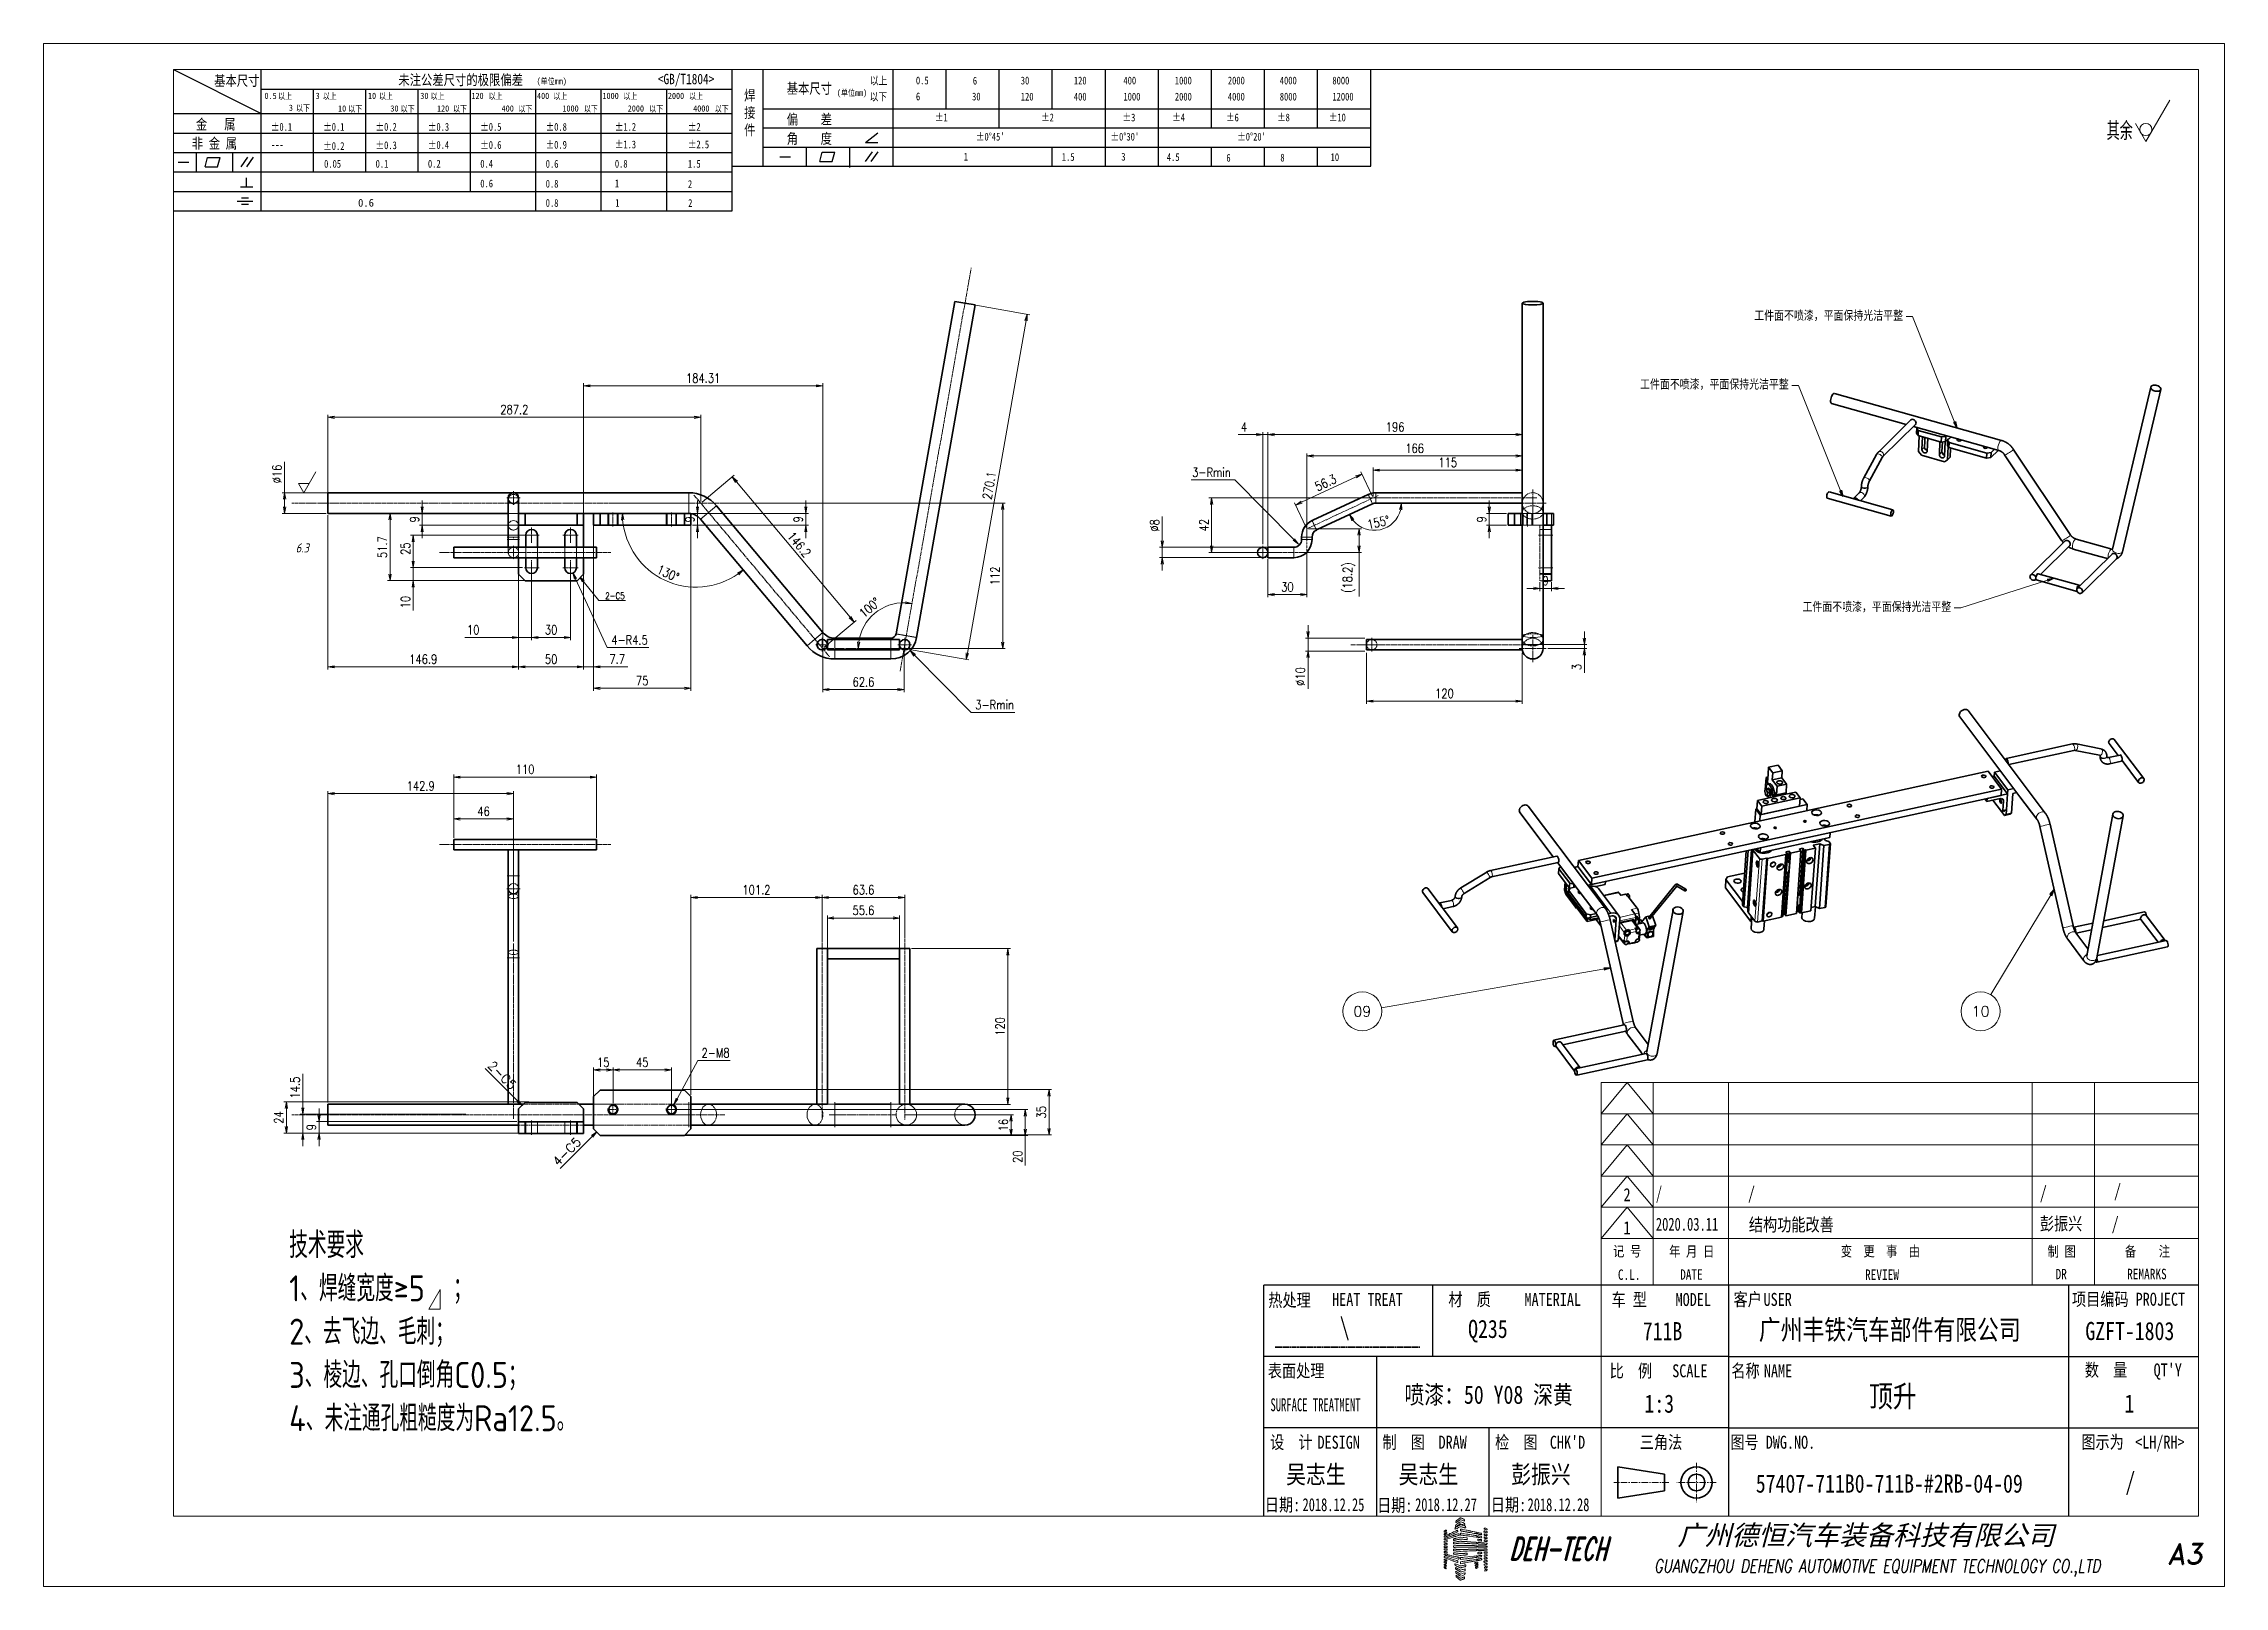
# Model space of a CAD drawing. Header units: millimetres. Extents: x 1333 to 106363, y -60675 to -5704.
# Drawn here: x 3231 to 4911, y -60675 to -59487 of the extents above; entities that cross this region are included whole.
import ezdxf
from ezdxf.enums import TextEntityAlignment as Align

# ---------------------------------------------------------------- set-up
doc = ezdxf.new("R2010")
doc.units = ezdxf.units.MM
doc.header["$LTSCALE"] = 0.5
for name, pattern in [('AM_ISO02W050x2', [3.75, 3, -0.75]), ('AM_ISO08W050x2', [9, 6, -0.75, 1.5, -0.75]), ('CENTER', [2, 1.25, -0.25, 0.25, -0.25]), ('DOT2', [0.125, 0, -0.125])]:
    doc.linetypes.add(name, pattern=pattern)
for name, color, linetype, lineweight in [('DIM', 3, 'Continuous', 13), ('中心线', 2, 'AM_ISO08W050x2', 18), ('图框', 7, 'Continuous', 18), ('标注线', 3, 'Continuous', 18), ('热处理', 7, 'Continuous', 20), ('粗实线', 7, 'Continuous', 35), ('粗虚线', 6, 'AM_ISO02W050x2', 35), ('虚线', 1, 'AM_ISO02W050x2', 18)]:
    doc.layers.add(name, color=color, linetype=linetype, lineweight=lineweight)
for name, color, linetype in [('图号', 7, 'Continuous'), ('图名', 7, 'Continuous'), ('图框文字', 7, 'Continuous'), ('数量', 7, 'Continuous'), ('材质', 7, 'Continuous'), ('表面处理', 7, 'Continuous'), ('车型', 7, 'Continuous')]:
    doc.layers.add(name, color=color, linetype=linetype)
doc.layers.add('打印', color=7, linetype='Continuous', lineweight=15, plot=False)
doc.layers.add('打印-禁用', color=7, linetype='Continuous', lineweight=15, plot=False)
doc.styles.add('DIM', font='romans.shx', dxfattribs={"width": 0.8, "bigfont": 'bigfont.shx'})
doc.styles.add('STYLE1', font='')
doc.styles.add('国标', font='simfang.ttf', dxfattribs={"width": 0.8})
doc.styles.add('机械长仿宋', font='gbenor.shx', dxfattribs={"height": 1, "bigfont": 'gbcbig.shx'})
doc.styles.add('标题字', font='romand.shx', dxfattribs={"oblique": 10, "bigfont": 'bigfont.shx'})
doc.styles.get('STYLE1').set_extended_font_data('SimSun')
doc.dimstyles.new('DEH 1-1', dxfattribs={"dimtxt": 3.5, "dimasz": 2.5, "dimexe": 1, "dimexo": 0.625, "dimgap": 1.2, "dimtad": 1, "dimtoh": 1, "dimdsep": 46, "dimtxsty": 'DIM', "dimblk": 'OPEN', "dimcen": 0, "dimclrd": 8, "dimclre": 8, "dimclrt": 2, "dimazin": 2, "dimtfac": 0.5, "dimtmove": 0, "dimatfit": 3, "dimldrblk": 'OPEN', "dimfxl": 1, "dimtolj": 2, "dimlwd": 18, "dimlwe": 18, "dimarcsym": 0})
doc.dimstyles.new('DEH 1-2', dxfattribs={"dimscale": 2, "dimtxt": 3.5, "dimasz": 2.5, "dimexe": 1, "dimexo": 0.625, "dimgap": 1.2, "dimtad": 1, "dimtoh": 1, "dimdsep": 46, "dimtxsty": 'DIM', "dimblk": 'OPEN', "dimcen": 0, "dimclrd": 8, "dimclre": 8, "dimclrt": 2, "dimazin": 2, "dimtfac": 0.5, "dimtmove": 0, "dimatfit": 3, "dimldrblk": 'OPEN', "dimfxl": 1, "dimtolj": 2, "dimlwd": 18, "dimlwe": 18, "dimarcsym": 0})
doc.dimstyles.new('DEH 1-2$0', dxfattribs={"dimscale": 2, "dimtxt": 3.5, "dimasz": 2.5, "dimexe": 1, "dimexo": 0.625, "dimgap": 1.2, "dimtad": 1, "dimdsep": 46, "dimtxsty": 'DIM', "dimblk": 'OPEN', "dimcen": 0, "dimclrd": 8, "dimclre": 8, "dimclrt": 2, "dimazin": 2, "dimtfac": 0.5, "dimtmove": 0, "dimatfit": 3, "dimldrblk": 'OPEN', "dimfxl": 1, "dimtolj": 2, "dimlwd": 13, "dimlwe": 13, "dimarcsym": 0})
doc.dimstyles.new('DEH 1-2$3', dxfattribs={"dimscale": 2, "dimtxt": 3.5, "dimasz": 2.5, "dimexe": 1, "dimexo": 0.625, "dimgap": 1.2, "dimtad": 1, "dimtoh": 1, "dimdsep": 46, "dimtxsty": 'DIM', "dimblk": 'OPEN', "dimcen": 0, "dimclrd": 8, "dimclre": 8, "dimclrt": 2, "dimazin": 2, "dimtfac": 0.5, "dimtofl": 0, "dimtmove": 0, "dimatfit": 3, "dimldrblk": 'OPEN', "dimfxl": 1, "dimtolj": 2, "dimlwd": 18, "dimlwe": 18, "dimarcsym": 0})
doc.dimstyles.new('DEH 1-2$4', dxfattribs={"dimscale": 2, "dimtxt": 3.5, "dimasz": 2.5, "dimexe": 1, "dimexo": 0.625, "dimgap": 1.2, "dimtad": 1, "dimtoh": 1, "dimdsep": 46, "dimtxsty": 'DIM', "dimblk": 'OPEN', "dimcen": 0, "dimclrd": 8, "dimclre": 8, "dimclrt": 2, "dimazin": 2, "dimtfac": 0.5, "dimtofl": 0, "dimtmove": 0, "dimatfit": 3, "dimldrblk": 'OPEN', "dimfxl": 1, "dimtolj": 2, "dimlwd": 18, "dimlwe": 18, "dimarcsym": 0})
doc.dimstyles.new('DEH 1-2$7', dxfattribs={"dimscale": 2, "dimtxt": 3.5, "dimasz": 2.5, "dimexe": 1, "dimexo": 0.625, "dimgap": 1.2, "dimtad": 1, "dimdsep": 46, "dimtxsty": 'DIM', "dimblk": 'OPEN', "dimcen": 0, "dimclrd": 8, "dimclre": 8, "dimclrt": 2, "dimazin": 2, "dimtfac": 0.5, "dimtmove": 0, "dimatfit": 3, "dimldrblk": 'OPEN', "dimfxl": 1, "dimtolj": 2, "dimlwd": 13, "dimlwe": 13, "dimarcsym": 1})

msp = doc.modelspace()

# ---------------------------------------------------------------- texts
at = {"layer": 'DIM', "color": 2, "insert": (3663.354, -59914.597), "char_height": 5, "attachment_point": 7, "style": 'DIM'}
msp.add_mtext('\\A2;{\\Fromans,bigfont|c134;2-}C5', dxfattribs=at)
at = {"layer": '图号', "color": 3, "style": '国标', "width": 0.8}
msp.add_text('57407-711B0-711B-#2RB-04-09', height=14, dxfattribs=at).set_placement((4549.645, -60602.707))
at = {"layer": '图名', "color": 3, "style": '国标', "width": 0.8}
msp.add_text('顶升', height=16.8, dxfattribs=at).set_placement((4655.249, -60536.827), align=Align.CENTER)
at = {"layer": '图框文字', "color": 3, "style": '国标'}
for s, height, width, p in [('2', 10, 0.8, (4447.751, -60378.256)), ('/', 10, 0.705904, (4472.68, -60376.992)), ('/', 10, 0.8, (4543.621, -60376.992)), ('/', 10, 0.8, (4768.442, -60376.598)), ('/', 10, 0.8, (4825.621, -60375.114)), ('1', 10, 0.8, (4447.708, -60403.696)), ('2020.03.11', 10, 0.705904, (4472.68, -60400.992)), ('结构功能改善', 10, 0.8, (4544.309, -60401.332)), ('彭振兴', 10, 0.8, (4768.442, -60400.598)), ('/', 10, 0.8, (4823.767, -60400.554)), ('广州丰铁汽车部件有限公司', 15.4, 0.8, (4552.02, -60484.957)), ('GZFT-1803', 14, 0.8, (4803.509, -60485.241)), ('1:3', 14, 0.8, (4463.843, -60541.148)), ('吴志生', 14, 0.8, (4187.833, -60595.615)), ('吴志生', 14, 0.8, (4274.553, -60595.615)), ('彭振兴', 14, 0.8, (4361.193, -60595.615)), ('2018.12.25', 10, 0.7, (4200.492, -60616.961)), ('2018.12.27', 10, 0.7, (4287.212, -60616.961)), ('2018.12.28', 10, 0.7, (4373.852, -60616.961))]:
    msp.add_text(s, height=height, dxfattribs=dict(at, width=width)).set_placement(p)
at = {"layer": '图框文字', "color": 3, "style": '国标', "width": 0.8}
msp.add_text('/', height=14, dxfattribs=at).set_placement((4838.127, -60601.216), align=Align.CENTER)
at = {"layer": '数量', "color": 3, "style": '国标', "width": 0.8}
msp.add_text('1', height=14, dxfattribs=at).set_placement((4837.512, -60541.087), align=Align.CENTER)
at = {"layer": '材质', "color": 3, "style": '国标', "width": 0.8}
msp.add_text('Q235', height=14, dxfattribs=at).set_placement((4343.273, -60483.601), align=Align.CENTER)
at = {"layer": '标注线', "color": 2, "char_height": 7, "attachment_point": 9, "style": 'DIM'}
for insert in [(4663.039, -59700.604), (4575.078, -59753.516), (4700.194, -59924.924)]:
    msp.add_mtext('{\\fSimSun|b0|i0|c134|p2;工件面不喷漆，平面保持光洁平整}', dxfattribs=dict(at, insert=insert))
at = {"layer": '标注线', "color": 2, "insert": (3419.824, -60402.055), "char_height": 40, "width": 824.16379, "attachment_point": 1, "style": '机械长仿宋'}
msp.add_mtext('{\\H0.5x;技术要求\\H1.4x;\\P\\H0.7143x;1、\\A2;焊缝宽度≥5  ；\\P\\A0;2、去飞边、毛刺；\\P3、\\A2;棱边、\\A0;孔口倒角C0.5；\\P4、未注通孔粗糙度为Ra12.5。\\P\\C3; }', dxfattribs=at)
at = {"layer": '热处理', "color": 3, "style": '国标', "width": 0.8}
msp.add_text('\\', height=14, dxfattribs=at).set_placement((4232.959, -60482.096), align=Align.CENTER)
at = {"layer": '表面处理', "color": 3, "style": '国标', "width": 0.8}
msp.add_text('喷漆：50 Y08 深黄', height=14, dxfattribs=at).set_placement((4343.841, -60534.308), align=Align.CENTER)
at = {"layer": '车型', "color": 3, "style": '国标', "width": 0.8}
msp.add_text('711B', height=14, dxfattribs=at).set_placement((4477.818, -60485.357), align=Align.CENTER)

# ---------------------------------------------------------------- blocks, each defined once
blk = doc.blocks.new('GZDEH零件A3图框V01版')
at = {"lineweight": 5}
for p, q in [((3129.32, -1835.39), (3129.31, -1835.43)), ((3129.33, -1835.3), (3129.32, -1835.39)), ((3129.34, -1835.26), (3129.33, -1835.3)), ((3129.35, -1835.17), (3129.34, -1835.26)), ((3129.5, -1835.07), (3129.35, -1835.17)), ((3129.39, -1834.94), (3129.41, -1834.81)), ((3129.49, -1834.91), (3129.39, -1834.94)), ((3129.41, -1834.81), (3129.42, -1834.75)), ((3129.42, -1834.75), (3129.45, -1834.63)), ((3129.45, -1834.63), (3129.57, -1834.55)), ((3129.46, -1834.14), (3129.48, -1834.12)), ((3129.47, -1834.17), (3129.46, -1834.14)), ((3129.49, -1834.18), (3129.47, -1834.17)), ((3129.48, -1834.02), (3129.49, -1833.97)), ((3129.48, -1834.12), (3129.48, -1834.02)), ((3129.49, -1833.97), (3129.51, -1833.87)), ((3129.52, -1834.18), (3129.49, -1834.18)), ((3129.54, -1834.89), (3129.49, -1834.91)), ((3129.49, -1835.41), (3129.55, -1835.37)), ((3129.57, -1835.03), (3129.5, -1835.07)), ((3129.51, -1833.87), (3129.82, -1833.63)), ((3129.53, -1834.18), (3129.52, -1834.18)), ((3129.56, -1834.17), (3129.53, -1834.18)), ((3129.63, -1834.84), (3129.54, -1834.89)), ((3129.55, -1835.37), (3129.67, -1835.29)), ((3129.85, -1833.95), (3129.56, -1834.17)), ((3129.57, -1834.55), (3129.62, -1834.51)), ((3129.72, -1834.94), (3129.57, -1835.03)), ((3129.62, -1834.51), (3129.73, -1834.41)), ((3129.81, -1834.71), (3129.63, -1834.84)), ((3129.67, -1835.29), (3129.72, -1835.3)), ((3129.82, -1834.89), (3129.72, -1834.94)), ((3129.72, -1835.3), (3129.76, -1835.29)), ((3129.73, -1834.41), (3129.76, -1834.42)), ((3129.76, -1834.42), (3129.79, -1834.4)), ((3129.76, -1835.29), (3129.79, -1835.25)), ((3129.79, -1834.4), (3129.8, -1834.38)), ((3129.79, -1835.25), (3129.8, -1835.24)), ((3129.8, -1834.38), (3129.86, -1834.34)), ((3129.8, -1835.24), (3129.81, -1835.24)), ((3129.9, -1834.65), (3129.81, -1834.71)), ((3129.81, -1835.24), (3129.82, -1835.23)), ((3129.82, -1833.63), (3129.97, -1833.5)), ((3129.87, -1834.87), (3129.82, -1834.89)), ((3129.82, -1835.23), (3130.01, -1835.13)), ((3129.99, -1833.84), (3129.85, -1833.95)), ((3129.86, -1834.34), (3129.89, -1834.32)), ((3129.96, -1834.82), (3129.87, -1834.87)), ((3129.89, -1834.32), (3129.94, -1834.28)), ((3130.09, -1834.54), (3129.9, -1834.65)), ((3129.94, -1834.28), (3130.01, -1834.25)), ((3130.08, -1834.74), (3129.96, -1834.82)), ((3129.97, -1833.5), (3130.28, -1833.26)), ((3130.28, -1833.62), (3129.99, -1833.84)), ((3130.01, -1834.25), (3130.04, -1834.23)), ((3130.01, -1835.13), (3130.11, -1835.09)), ((3130.04, -1834.23), (3130.09, -1834.18)), ((3130.15, -1834.71), (3130.08, -1834.74)), ((3130.09, -1834.18), (3130.15, -1834.15)), ((3130.14, -1834.5), (3130.09, -1834.54)), ((3130.11, -1835.09), (3130.3, -1834.99)), ((3130.17, -1834.48), (3130.14, -1834.5)), ((3130.15, -1834.15), (3130.18, -1834.13)), ((3130.27, -1834.64), (3130.15, -1834.71)), ((3130.23, -1834.45), (3130.17, -1834.48)), ((3130.18, -1834.13), (3130.23, -1834.09)), ((3130.23, -1834.09), (3130.26, -1834.08)), ((3130.27, -1834.41), (3130.23, -1834.45)), ((3130.26, -1834.08), (3130.27, -1834.07)), ((3130.27, -1834.07), (3130.28, -1834.05)), ((3130.32, -1834.4), (3130.27, -1834.41)), ((3130.33, -1834.61), (3130.27, -1834.64)), ((3130.28, -1833.26), (3130.35, -1833.26)), ((3130.34, -1833.62), (3130.28, -1833.62)), ((3130.28, -1834.05), (3130.63, -1834.12)), ((3130.3, -1834.99), (3130.39, -1834.98)), ((3130.38, -1834.42), (3130.32, -1834.4)), ((3130.38, -1834.61), (3130.33, -1834.61)), ((3130.37, -1833.62), (3130.34, -1833.62)), ((3130.35, -1833.26), (3130.39, -1833.27)), ((3130.42, -1833.66), (3130.37, -1833.62)), ((3130.69, -1834.53), (3130.38, -1834.42)), ((3130.44, -1834.63), (3130.38, -1834.61)), ((3130.39, -1833.27), (3130.45, -1833.3)), ((3130.39, -1834.98), (3130.44, -1834.98)), ((3130.62, -1833.72), (3130.42, -1833.66)), ((3130.67, -1834.69), (3130.44, -1834.63)), ((3130.44, -1834.98), (3130.54, -1835)), ((3130.45, -1833.3), (3130.65, -1833.36)), ((3130.54, -1835), (3130.71, -1835.06)), ((3130.73, -1833.76), (3130.62, -1833.72)), ((3130.63, -1834.12), (3130.81, -1834.18)), ((3130.65, -1833.36), (3130.76, -1833.4)), ((3130.79, -1834.72), (3130.67, -1834.69)), ((3130.85, -1834.57), (3130.69, -1834.53)), ((3130.71, -1835.06), (3130.79, -1835.08)), ((3130.93, -1833.82), (3130.73, -1833.76)), ((3130.76, -1833.4), (3130.95, -1833.5)), ((3131.02, -1834.78), (3130.79, -1834.72)), ((3130.79, -1835.08), (3130.97, -1835.11)), ((3130.81, -1834.18), (3131.14, -1834.33)), ((3131.17, -1834.65), (3130.85, -1834.57)), ((3130.97, -1833.84), (3130.93, -1833.82)), ((3130.95, -1833.5), (3131, -1833.5)), ((3131, -1833.85), (3130.97, -1833.84)), ((3130.97, -1835.11), (3131.1, -1835.14)), ((3131, -1833.5), (3131.02, -1833.51)), ((3131.05, -1833.87), (3131, -1833.85)), ((3131.02, -1833.51), (3131.07, -1833.52)), ((3131.12, -1834.81), (3131.02, -1834.78)), ((3131.06, -1833.89), (3131.05, -1833.87)), ((3131.1, -1833.88), (3131.06, -1833.89)), ((3131.07, -1833.52), (3131.11, -1833.65)), ((3131.11, -1833.86), (3131.1, -1833.88)), ((3131.1, -1835.14), (3131.17, -1835.16)), ((3131.11, -1833.65), (3131.11, -1833.73)), ((3131.11, -1833.73), (3131.11, -1833.86)), ((3131.17, -1834.82), (3131.12, -1834.81)), ((3131.14, -1834.33), (3131.15, -1834.38)), ((3131.15, -1834.38), (3131.16, -1834.41)), ((3131.16, -1834.41), (3131.19, -1834.46)), ((3131.2, -1834.58), (3131.17, -1834.65)), ((3131.28, -1834.83), (3131.17, -1834.82)), ((3131.17, -1835.16), (3131.3, -1835.19)), ((3131.19, -1834.46), (3131.2, -1834.54)), ((3131.2, -1834.54), (3131.2, -1834.58)), ((3131.3, -1834.86), (3131.28, -1834.83)), ((3131.31, -1834.87), (3131.3, -1834.86)), ((3131.3, -1835.19), (3131.33, -1835.19)), ((3131.34, -1834.88), (3131.31, -1834.87)), ((3131.33, -1835.19), (3131.34, -1835.19)), ((3131.35, -1834.97), (3131.34, -1834.88)), ((3131.34, -1835.19), (3131.36, -1835.17)), ((3131.36, -1835.01), (3131.35, -1834.97)), ((3131.38, -1835.1), (3131.36, -1835.01)), ((3131.36, -1835.17), (3131.37, -1835.14)), ((3131.37, -1835.13), (3131.38, -1835.1)), ((3131.37, -1835.14), (3131.37, -1835.13)), ((3135, -1835.23), (3134.95, -1835.31)), ((3134.95, -1835.31), (3134.95, -1835.37)), ((3134.95, -1835.37), (3134.98, -1835.46)), ((3135.18, -1835.25), (3135, -1835.23)), ((3135.28, -1835.28), (3135.18, -1835.25)), ((3135.45, -1835.35), (3135.28, -1835.28)), ((3135.49, -1835.43), (3135.45, -1835.35)), ((3127.23, -1835.85), (3127.21, -1835.92)), ((3127.21, -1835.92), (3127.22, -1835.96)), ((3127.24, -1836.82), (3127.21, -1836.9)), ((3127.21, -1836.9), (3127.22, -1836.95)), ((3127.22, -1838.33), (3127.21, -1838.38)), ((3127.21, -1838.38), (3127.24, -1838.45)), ((3127.22, -1838.82), (3127.21, -1838.87)), ((3127.21, -1838.87), (3127.24, -1838.93)), ((3127.22, -1839.31), (3127.21, -1839.37)), ((3127.21, -1839.37), (3127.24, -1839.44)), ((3127.22, -1835.96), (3127.25, -1836.02)), ((3127.22, -1836.95), (3127.25, -1837.02)), ((3127.23, -1837.3), (3127.22, -1837.38)), ((3127.22, -1837.38), (3127.22, -1837.42)), ((3127.22, -1837.42), (3127.25, -1837.5)), ((3127.23, -1837.82), (3127.22, -1837.89)), ((3127.22, -1837.89), (3127.22, -1837.93)), ((3127.22, -1837.93), (3127.25, -1838)), ((3127.25, -1838.26), (3127.22, -1838.33)), ((3127.25, -1838.75), (3127.22, -1838.82)), ((3127.25, -1839.25), (3127.22, -1839.31)), ((3127.29, -1835.8), (3127.23, -1835.85)), ((3127.24, -1836.34), (3127.23, -1836.36)), ((3127.23, -1836.36), (3127.23, -1836.42)), ((3127.23, -1836.42), (3127.23, -1836.45)), ((3127.23, -1836.45), (3127.23, -1836.51)), ((3127.23, -1836.51), (3127.33, -1836.51)), ((3127.36, -1837.25), (3127.23, -1837.3)), ((3127.26, -1837.77), (3127.23, -1837.82)), ((3127.25, -1836.34), (3127.24, -1836.34)), ((3127.61, -1836.62), (3127.24, -1836.82)), ((3127.24, -1838.45), (3127.25, -1838.46)), ((3127.24, -1838.93), (3127.25, -1838.94)), ((3127.24, -1839.44), (3127.33, -1839.46)), ((3127.25, -1836.02), (3127.26, -1836.03)), ((3127.27, -1836.32), (3127.25, -1836.34)), ((3127.25, -1837.02), (3127.39, -1836.98)), ((3127.25, -1837.5), (3127.42, -1837.46)), ((3127.25, -1838), (3127.47, -1837.96)), ((3127.34, -1838.25), (3127.25, -1838.26)), ((3127.25, -1838.46), (3127.26, -1838.47)), ((3127.25, -1838.48), (3127.48, -1838.47)), ((3127.26, -1838.47), (3127.25, -1838.48)), ((3127.41, -1838.74), (3127.25, -1838.75)), ((3127.25, -1838.94), (3127.26, -1838.95)), ((3127.26, -1838.95), (3127.25, -1838.96)), ((3127.25, -1838.96), (3127.47, -1838.96)), ((3127.47, -1839.25), (3127.25, -1839.25)), ((3127.26, -1836.03), (3127.27, -1836.03)), ((3127.29, -1837.75), (3127.26, -1837.77)), ((3127.27, -1836.03), (3127.28, -1836.03)), ((3127.42, -1836.21), (3127.27, -1836.32)), ((3127.28, -1836.03), (3127.44, -1835.95)), ((3127.32, -1835.77), (3127.29, -1835.8)), ((3127.35, -1837.75), (3127.29, -1837.75)), ((3127.4, -1835.73), (3127.32, -1835.77)), ((3127.33, -1836.51), (3127.39, -1836.49)), ((3127.33, -1839.46), (3127.38, -1839.46)), ((3127.38, -1838.24), (3127.34, -1838.25)), ((3127.5, -1837.71), (3127.35, -1837.75)), ((3127.43, -1837.22), (3127.36, -1837.25)), ((3127.47, -1838.23), (3127.38, -1838.24)), ((3127.38, -1839.46), (3127.47, -1839.48)), ((3127.39, -1836.49), (3127.47, -1836.43)), ((3127.39, -1836.98), (3127.46, -1836.95)), ((3127.47, -1835.66), (3127.4, -1835.73)), ((3127.49, -1838.73), (3127.41, -1838.74)), ((3127.51, -1836.16), (3127.42, -1836.21)), ((3127.42, -1837.46), (3127.5, -1837.44)), ((3127.57, -1837.17), (3127.43, -1837.22)), ((3127.44, -1835.95), (3127.52, -1835.9)), ((3127.46, -1836.95), (3127.59, -1836.88)), ((3127.52, -1835.63), (3127.47, -1835.65)), ((3127.47, -1836.43), (3127.57, -1836.39)), ((3127.47, -1837.96), (3127.58, -1837.94)), ((3127.6, -1838.19), (3127.47, -1838.23)), ((3127.47, -1838.96), (3127.58, -1838.96)), ((3127.57, -1839.25), (3127.47, -1839.25)), ((3127.47, -1839.48), (3127.58, -1839.48)), ((3127.48, -1838.47), (3127.59, -1838.46)), ((3127.65, -1838.72), (3127.49, -1838.73)), ((3127.5, -1837.44), (3127.66, -1837.39)), ((3127.58, -1837.69), (3127.5, -1837.71)), ((3127.69, -1836.08), (3127.51, -1836.16)), ((3127.61, -1835.62), (3127.52, -1835.63)), ((3127.52, -1835.9), (3127.66, -1835.78)), ((3127.57, -1836.39), (3127.63, -1836.36)), ((3127.68, -1837.13), (3127.57, -1837.17)), ((3127.78, -1839.25), (3127.57, -1839.25)), ((3127.73, -1837.65), (3127.58, -1837.69)), ((3127.58, -1837.94), (3127.78, -1837.87)), ((3127.58, -1838.96), (3127.81, -1838.96)), ((3127.58, -1839.48), (3127.63, -1839.48)), ((3127.59, -1836.88), (3127.69, -1836.85)), ((3127.59, -1838.46), (3127.81, -1838.41)), ((3127.67, -1838.19), (3127.6, -1838.19)), ((3127.67, -1835.66), (3127.61, -1835.62)), ((3127.8, -1836.53), (3127.61, -1836.62)), ((3127.63, -1836.36), (3127.71, -1836.29)), ((3127.63, -1839.48), (3127.73, -1839.48)), ((3127.7, -1838.72), (3127.65, -1838.72)), ((3127.66, -1835.78), (3127.68, -1835.72)), ((3127.66, -1837.39), (3127.78, -1837.35)), ((3127.68, -1835.72), (3127.67, -1835.67)), ((3127.81, -1838.19), (3127.67, -1838.19)), ((3127.74, -1837.11), (3127.68, -1837.13)), ((3127.72, -1836.16), (3127.69, -1836.08)), ((3127.69, -1836.85), (3127.74, -1836.83)), ((3127.73, -1838.72), (3127.7, -1838.72)), ((3127.71, -1836.29), (3127.72, -1836.2)), ((3127.72, -1836.2), (3127.72, -1836.16)), ((3127.75, -1837.63), (3127.73, -1837.65)), ((3127.78, -1838.73), (3127.73, -1838.72)), ((3127.73, -1839.48), (3127.73, -1839.49)), ((3127.73, -1839.49), (3127.73, -1839.5)), ((3127.73, -1839.5), (3127.73, -1839.51)), ((3127.73, -1839.51), (3127.76, -1839.51)), ((3127.74, -1836.83), (3127.83, -1836.79)), ((3127.85, -1837.08), (3127.74, -1837.11)), ((3127.78, -1837.64), (3127.75, -1837.63)), ((3127.76, -1839.51), (3127.78, -1839.51)), ((3127.78, -1837.35), (3127.83, -1837.33)), ((3127.79, -1837.66), (3127.78, -1837.64)), ((3127.78, -1837.87), (3127.82, -1837.8)), ((3127.81, -1838.79), (3127.78, -1838.73)), ((3127.81, -1839.34), (3127.78, -1839.25)), ((3127.78, -1839.51), (3127.81, -1839.48)), ((3127.82, -1837.74), (3127.79, -1837.66)), ((3128.19, -1836.38), (3127.8, -1836.53)), ((3127.81, -1838.28), (3127.81, -1838.19)), ((3127.81, -1838.32), (3127.81, -1838.28)), ((3127.81, -1838.41), (3127.81, -1838.32)), ((3127.81, -1838.82), (3127.81, -1838.79)), ((3127.82, -1838.89), (3127.81, -1838.82)), ((3127.81, -1838.91), (3127.82, -1838.89)), ((3127.81, -1838.93), (3127.81, -1838.91)), ((3127.81, -1838.96), (3127.81, -1838.93)), ((3127.82, -1839.39), (3127.81, -1839.34)), ((3127.81, -1839.48), (3127.82, -1839.39)), ((3127.82, -1837.8), (3127.82, -1837.74)), ((3127.83, -1836.79), (3127.95, -1836.75)), ((3127.83, -1837.33), (3127.95, -1837.29)), ((3127.87, -1837.07), (3127.85, -1837.08)), ((3127.88, -1837.06), (3127.87, -1837.07)), ((3127.9, -1837.05), (3127.88, -1837.06)), ((3128.05, -1837), (3127.9, -1837.05)), ((3127.95, -1836.75), (3128.01, -1836.72)), ((3127.95, -1837.29), (3128.36, -1837.17)), ((3128.01, -1836.72), (3128.12, -1836.66)), ((3128.12, -1836.98), (3128.05, -1837)), ((3128.12, -1836.66), (3128.17, -1836.66)), ((3128.26, -1836.93), (3128.12, -1836.98)), ((3128.17, -1836.66), (3128.2, -1836.65)), ((3128.28, -1836.33), (3128.19, -1836.38)), ((3128.2, -1836.65), (3128.24, -1836.62)), ((3128.24, -1836.62), (3128.5, -1836.52)), ((3128.28, -1836.92), (3128.26, -1836.93)), ((3128.33, -1836.31), (3128.28, -1836.33)), ((3128.29, -1836.92), (3128.28, -1836.92)), ((3128.31, -1836.91), (3128.29, -1836.92)), ((3128.48, -1836.85), (3128.31, -1836.91)), ((3128.43, -1836.26), (3128.33, -1836.31)), ((3128.36, -1837.17), (3128.57, -1837.1)), ((3128.84, -1836.08), (3128.43, -1836.26)), ((3128.57, -1836.82), (3128.48, -1836.85)), ((3128.5, -1836.52), (3128.63, -1836.46)), ((3128.74, -1836.76), (3128.57, -1836.82)), ((3128.57, -1837.1), (3128.98, -1836.98)), ((3128.63, -1836.46), (3128.88, -1836.36)), ((3128.76, -1836.75), (3128.74, -1836.76)), ((3128.77, -1836.75), (3128.76, -1836.75)), ((3128.79, -1836.74), (3128.77, -1836.75)), ((3128.9, -1836.7), (3128.79, -1836.74)), ((3129.05, -1835.99), (3128.84, -1836.08)), ((3128.88, -1836.36), (3129.01, -1836.32)), ((3128.96, -1836.68), (3128.9, -1836.7)), ((3129.08, -1836.64), (3128.96, -1836.68)), ((3128.98, -1836.98), (3129.09, -1836.94)), ((3129.01, -1839.4), (3129, -1839.47)), ((3129, -1839.47), (3129.04, -1839.56)), ((3129.01, -1836.32), (3129.06, -1836.29)), ((3129.05, -1839.32), (3129.01, -1839.4)), ((3129.05, -1837.33), (3129.02, -1837.42)), ((3129.02, -1837.42), (3129.02, -1837.47)), ((3129.02, -1837.47), (3129.04, -1837.57)), ((3129.05, -1838), (3129.02, -1838.09)), ((3129.02, -1838.09), (3129.02, -1838.15)), ((3129.02, -1838.15), (3129.04, -1838.24)), ((3129.05, -1838.65), (3129.02, -1838.74)), ((3129.02, -1838.74), (3129.02, -1838.79)), ((3129.02, -1838.79), (3129.04, -1838.89)), ((3129.04, -1837.57), (3129.05, -1837.58)), ((3129.04, -1838.24), (3129.06, -1838.26)), ((3129.04, -1838.89), (3129.06, -1838.91)), ((3129.04, -1839.56), (3129.05, -1839.57)), ((3129.46, -1835.81), (3129.05, -1835.99)), ((3129.13, -1837.3), (3129.05, -1837.33)), ((3129.05, -1837.58), (3129.06, -1837.6)), ((3129.06, -1837.6), (3129.05, -1837.62)), ((3129.05, -1837.62), (3129.08, -1837.61)), ((3129.09, -1837.97), (3129.05, -1838)), ((3129.13, -1838.64), (3129.05, -1838.65)), ((3129.24, -1839.32), (3129.05, -1839.32)), ((3129.05, -1839.57), (3129.06, -1839.59)), ((3129.06, -1839.59), (3129.05, -1839.6)), ((3129.05, -1839.6), (3129.07, -1839.59)), ((3129.06, -1836.29), (3129.17, -1836.23)), ((3129.06, -1838.26), (3129.07, -1838.27)), ((3129.06, -1838.91), (3129.06, -1838.93)), ((3129.06, -1838.93), (3129.08, -1838.96)), ((3129.07, -1838.27), (3129.09, -1838.29)), ((3129.07, -1839.59), (3129.1, -1839.61)), ((3129.09, -1836.63), (3129.08, -1836.64)), ((3129.08, -1837.61), (3129.1, -1837.61)), ((3129.08, -1838.96), (3129.18, -1838.96)), ((3129.1, -1836.63), (3129.09, -1836.63)), ((3129.09, -1836.94), (3129.15, -1836.92)), ((3129.12, -1837.96), (3129.09, -1837.97)), ((3129.09, -1838.27), (3129.11, -1838.26)), ((3129.09, -1838.29), (3129.09, -1838.27)), ((3129.12, -1836.62), (3129.1, -1836.63)), ((3129.1, -1837.61), (3129.12, -1837.6)), ((3129.11, -1838.26), (3129.12, -1838.27)), ((3129.24, -1836.58), (3129.12, -1836.62)), ((3129.12, -1837.6), (3129.22, -1837.58)), ((3129.17, -1837.96), (3129.12, -1837.96)), ((3129.12, -1838.27), (3129.3, -1838.26)), ((3129.16, -1837.28), (3129.13, -1837.3)), ((3129.17, -1838.64), (3129.13, -1838.64)), ((3129.15, -1836.92), (3129.27, -1836.88)), ((3129.24, -1837.27), (3129.16, -1837.28)), ((3129.17, -1836.23), (3129.22, -1836.23)), ((3129.29, -1837.94), (3129.17, -1837.96)), ((3129.24, -1838.63), (3129.17, -1838.64)), ((3129.18, -1838.96), (3129.23, -1838.96)), ((3129.22, -1836.23), (3129.25, -1836.22)), ((3129.22, -1837.58), (3129.27, -1837.57)), ((3129.23, -1838.96), (3129.34, -1838.96)), ((3129.3, -1836.56), (3129.24, -1836.58)), ((3129.31, -1837.23), (3129.24, -1837.27)), ((3129.59, -1838.61), (3129.24, -1838.63)), ((3129.34, -1839.32), (3129.24, -1839.32)), ((3129.25, -1836.22), (3129.29, -1836.19)), ((3129.27, -1836.88), (3129.4, -1836.85)), ((3129.27, -1837.57), (3129.36, -1837.56)), ((3129.29, -1836.19), (3129.52, -1836.1)), ((3129.34, -1837.93), (3129.29, -1837.94)), ((3129.41, -1836.52), (3129.3, -1836.56)), ((3129.3, -1838.26), (3129.38, -1838.25)), ((3129.31, -1835.43), (3129.32, -1835.45)), ((3129.36, -1837.23), (3129.31, -1837.23)), ((3129.32, -1835.45), (3129.35, -1835.48)), ((3129.46, -1837.91), (3129.34, -1837.93)), ((3129.34, -1838.94), (3129.34, -1838.93)), ((3129.34, -1838.93), (3131, -1838.93)), ((3129.34, -1838.95), (3129.34, -1838.94)), ((3129.34, -1838.96), (3129.34, -1838.95)), ((3129.53, -1839.32), (3129.34, -1839.32)), ((3129.35, -1835.48), (3129.49, -1835.41)), ((3129.44, -1837.23), (3129.36, -1837.23)), ((3129.36, -1837.56), (3129.4, -1837.55)), ((3129.38, -1838.25), (3129.56, -1838.23)), ((3129.4, -1836.85), (3129.47, -1836.83)), ((3129.4, -1837.55), (3129.42, -1837.54)), ((3129.43, -1836.52), (3129.41, -1836.52)), ((3129.42, -1837.54), (3129.46, -1837.53)), ((3129.44, -1836.51), (3129.43, -1836.52)), ((3129.46, -1836.5), (3129.44, -1836.51)), ((3129.5, -1837.2), (3129.44, -1837.23)), ((3129.56, -1835.76), (3129.46, -1835.81)), ((3129.63, -1836.44), (3129.46, -1836.5)), ((3129.46, -1837.53), (3129.6, -1837.5)), ((3129.53, -1837.91), (3129.46, -1837.91)), ((3129.47, -1836.83), (3129.6, -1836.79)), ((3129.53, -1837.18), (3129.5, -1837.2)), ((3129.52, -1836.1), (3129.64, -1836.05)), ((3129.6, -1837.17), (3129.53, -1837.18)), ((3129.56, -1837.91), (3129.53, -1837.91)), ((3129.53, -1839.33), (3129.53, -1839.32)), ((3129.53, -1839.34), (3129.53, -1839.33)), ((3129.53, -1839.33), (3129.53, -1839.33)), ((3129.75, -1839.34), (3129.53, -1839.34)), ((3129.6, -1835.73), (3129.56, -1835.76)), ((3129.63, -1837.89), (3129.56, -1837.91)), ((3129.56, -1838.23), (3129.6, -1838.22)), ((3129.76, -1838.61), (3129.59, -1838.61)), ((3129.7, -1835.69), (3129.6, -1835.73)), ((3129.6, -1836.79), (3129.75, -1836.74)), ((3129.87, -1837.1), (3129.6, -1837.17)), ((3129.6, -1837.5), (3129.67, -1837.49)), ((3129.6, -1838.22), (3129.62, -1838.22)), ((3129.62, -1838.22), (3129.66, -1838.21)), ((3129.72, -1836.41), (3129.63, -1836.44)), ((3129.75, -1837.86), (3129.63, -1837.89)), ((3129.64, -1836.05), (3129.87, -1835.95)), ((3129.66, -1838.21), (3129.72, -1838.21)), ((3129.67, -1837.49), (3129.82, -1837.46)), ((3129.73, -1835.67), (3129.7, -1835.69)), ((3129.89, -1836.36), (3129.72, -1836.41)), ((3129.72, -1838.21), (3129.74, -1838.21)), ((3129.76, -1835.67), (3129.73, -1835.67)), ((3129.74, -1838.21), (3129.79, -1838.21)), ((3129.75, -1836.74), (3129.82, -1836.72)), ((3129.81, -1837.85), (3129.75, -1837.86)), ((3129.86, -1839.34), (3129.75, -1839.34)), ((3129.79, -1835.67), (3129.76, -1835.67)), ((3130.11, -1838.59), (3129.76, -1838.61)), ((3129.82, -1835.76), (3129.79, -1835.67)), ((3129.79, -1838.21), (3129.87, -1838.2)), ((3129.94, -1837.85), (3129.81, -1837.85)), ((3129.84, -1835.81), (3129.82, -1835.76)), ((3129.82, -1836.72), (3129.96, -1836.67)), ((3129.82, -1837.46), (3129.86, -1837.45)), ((3129.88, -1835.89), (3129.84, -1835.81)), ((3129.86, -1837.45), (3129.88, -1837.45)), ((3130.08, -1839.34), (3129.86, -1839.34)), ((3129.87, -1835.95), (3129.88, -1835.93)), ((3130.01, -1837.07), (3129.87, -1837.1)), ((3129.87, -1838.2), (3129.91, -1838.19)), ((3129.88, -1835.91), (3129.88, -1835.89)), ((3129.88, -1835.93), (3129.88, -1835.91)), ((3129.88, -1837.45), (3129.91, -1837.44)), ((3129.94, -1836.33), (3129.89, -1836.36)), ((3129.91, -1837.44), (3130.06, -1837.41)), ((3129.91, -1838.19), (3129.99, -1838.17)), ((3129.98, -1836.32), (3129.94, -1836.33)), ((3130.06, -1837.83), (3129.94, -1837.85)), ((3129.96, -1836.67), (3130.03, -1836.66)), ((3130.03, -1836.32), (3129.98, -1836.32)), ((3129.99, -1838.17), (3130.08, -1838.17)), ((3130.27, -1837), (3130.01, -1837.07)), ((3130.1, -1836.42), (3130.03, -1836.32)), ((3130.03, -1836.66), (3130.07, -1836.65)), ((3130.06, -1837.41), (3130.13, -1837.39)), ((3130.13, -1837.81), (3130.06, -1837.83)), ((3130.07, -1836.65), (3130.12, -1836.61)), ((3130.08, -1838.17), (3130.13, -1838.17)), ((3130.08, -1839.35), (3130.08, -1839.34)), ((3130.08, -1839.36), (3130.08, -1839.35)), ((3130.43, -1839.36), (3130.08, -1839.36)), ((3130.08, -1839.36), (3130.08, -1839.36)), ((3130.12, -1836.49), (3130.1, -1836.42)), ((3130.19, -1838.58), (3130.11, -1838.59)), ((3130.12, -1836.61), (3130.12, -1836.49)), ((3130.13, -1837.39), (3130.27, -1837.36)), ((3130.25, -1837.78), (3130.13, -1837.81)), ((3130.13, -1838.17), (3130.23, -1838.17)), ((3130.24, -1838.58), (3130.19, -1838.58)), ((3130.23, -1838.15), (3130.23, -1838.14)), ((3130.23, -1838.14), (3130.4, -1838.14)), ((3130.23, -1838.16), (3130.23, -1838.15)), ((3130.23, -1838.17), (3130.23, -1838.16)), ((3130.32, -1838.57), (3130.24, -1838.58)), ((3130.38, -1837.78), (3130.25, -1837.78)), ((3130.32, -1837), (3130.27, -1837)), ((3130.27, -1837.36), (3130.3, -1837.36)), ((3130.3, -1837.36), (3130.31, -1837.36)), ((3130.31, -1837.36), (3130.33, -1837.35)), ((3130.34, -1837), (3130.32, -1837)), ((3130.58, -1838.57), (3130.32, -1838.57)), ((3130.33, -1837.35), (3130.35, -1837.35)), ((3130.38, -1836.99), (3130.34, -1837)), ((3130.36, -1835.44), (3130.35, -1835.43)), ((3130.35, -1835.43), (3130.35, -1835.56)), ((3130.35, -1835.56), (3130.35, -1835.62)), ((3130.35, -1835.62), (3130.35, -1835.75)), ((3130.35, -1835.75), (3130.49, -1835.8)), ((3130.38, -1836.21), (3130.35, -1836.23)), ((3130.35, -1836.23), (3130.35, -1836.35)), ((3130.35, -1836.35), (3130.35, -1836.41)), ((3130.35, -1836.41), (3130.35, -1836.54)), ((3130.35, -1836.54), (3130.43, -1836.58)), ((3130.35, -1837.35), (3130.36, -1837.35)), ((3130.37, -1835.42), (3130.36, -1835.43)), ((3130.36, -1835.43), (3130.36, -1835.44)), ((3130.36, -1837.35), (3130.38, -1837.35)), ((3130.68, -1835.46), (3130.37, -1835.42)), ((3130.4, -1836.21), (3130.38, -1836.21)), ((3130.86, -1837.04), (3130.38, -1836.99)), ((3130.38, -1837.35), (3130.43, -1837.36)), ((3130.45, -1837.78), (3130.38, -1837.78)), ((3130.43, -1836.2), (3130.4, -1836.21)), ((3130.4, -1838.14), (3130.48, -1838.14)), ((3130.5, -1836.22), (3130.43, -1836.2)), ((3130.43, -1836.58), (3130.48, -1836.59)), ((3130.43, -1837.36), (3130.46, -1837.36)), ((3130.6, -1839.36), (3130.43, -1839.36)), ((3130.59, -1837.78), (3130.45, -1837.78)), ((3130.46, -1837.36), (3130.51, -1837.36)), ((3130.48, -1836.59), (3130.57, -1836.58)), ((3130.48, -1838.14), (3130.66, -1838.14)), ((3130.49, -1835.8), (3130.57, -1835.82)), ((3130.54, -1836.22), (3130.5, -1836.22)), ((3130.51, -1837.36), (3130.72, -1837.38)), ((3130.61, -1836.24), (3130.54, -1836.22)), ((3130.57, -1835.82), (3130.73, -1835.83)), ((3130.57, -1836.58), (3130.61, -1836.59)), ((3130.71, -1838.57), (3130.58, -1838.57)), ((3130.59, -1837.79), (3130.59, -1837.78)), ((3130.59, -1837.8), (3130.59, -1837.79)), ((3130.59, -1837.81), (3130.59, -1837.8)), ((3130.73, -1837.81), (3130.59, -1837.81)), ((3130.95, -1839.36), (3130.6, -1839.36)), ((3130.97, -1836.29), (3130.61, -1836.24)), ((3130.61, -1836.59), (3130.62, -1836.59)), ((3130.62, -1836.59), (3130.66, -1836.6)), ((3130.66, -1836.6), (3130.86, -1836.63)), ((3130.66, -1838.14), (3130.66, -1838.15)), ((3130.66, -1838.15), (3130.66, -1838.16)), ((3130.66, -1838.16), (3130.66, -1838.17)), ((3130.66, -1838.17), (3130.85, -1838.17)), ((3130.84, -1835.49), (3130.68, -1835.46)), ((3130.97, -1838.57), (3130.71, -1838.57)), ((3130.72, -1837.38), (3130.83, -1837.39)), ((3130.73, -1835.83), (3130.83, -1835.85)), ((3130.8, -1837.81), (3130.73, -1837.81)), ((3130.95, -1837.81), (3130.8, -1837.81)), ((3130.83, -1835.85), (3130.87, -1835.86)), ((3130.83, -1837.39), (3131.04, -1837.41)), ((3131.14, -1835.57), (3130.84, -1835.49)), ((3130.85, -1838.17), (3130.95, -1838.17)), ((3130.86, -1836.63), (3130.96, -1836.64)), ((3131.09, -1837.07), (3130.86, -1837.04)), ((3130.87, -1835.86), (3130.97, -1835.88)), ((3130.95, -1837.82), (3130.95, -1837.81)), ((3130.95, -1837.83), (3130.95, -1837.82)), ((3130.95, -1837.82), (3130.95, -1837.82)), ((3131.08, -1837.83), (3130.95, -1837.83)), ((3130.95, -1838.17), (3131.14, -1838.17)), ((3131.31, -1839.34), (3130.95, -1839.34)), ((3130.95, -1839.34), (3130.95, -1839.35)), ((3130.95, -1839.35), (3130.95, -1839.36)), ((3130.95, -1839.36), (3130.95, -1839.36)), ((3130.96, -1836.64), (3131.16, -1836.67)), ((3130.97, -1835.88), (3131.03, -1835.89)), ((3131.16, -1836.32), (3130.97, -1836.29)), ((3130.97, -1838.58), (3130.97, -1838.57)), ((3130.97, -1838.59), (3130.97, -1838.58)), ((3130.97, -1838.6), (3130.97, -1838.59)), ((3131.37, -1838.6), (3130.97, -1838.6)), ((3131, -1838.93), (3131.83, -1838.93)), ((3131.03, -1835.89), (3131.06, -1835.89)), ((3131.04, -1837.41), (3131.09, -1837.42)), ((3131.06, -1835.89), (3131.11, -1835.9)), ((3131.15, -1837.83), (3131.08, -1837.83)), ((3131.57, -1837.12), (3131.09, -1837.07)), ((3131.09, -1837.42), (3131.12, -1837.42)), ((3131.11, -1835.9), (3131.26, -1835.93)), ((3131.12, -1837.42), (3131.17, -1837.42)), ((3131.47, -1835.63), (3131.14, -1835.57)), ((3131.14, -1838.17), (3131.14, -1838.18)), ((3131.14, -1838.18), (3131.14, -1838.18)), ((3131.14, -1838.18), (3131.14, -1838.19)), ((3131.14, -1838.19), (3131.34, -1838.19)), ((3131.28, -1837.83), (3131.15, -1837.83)), ((3131.52, -1836.38), (3131.16, -1836.32)), ((3131.16, -1836.67), (3131.43, -1836.7)), ((3131.17, -1837.42), (3131.22, -1837.42)), ((3131.22, -1837.42), (3131.24, -1837.42)), ((3131.24, -1837.42), (3131.28, -1837.42)), ((3131.26, -1835.93), (3131.33, -1835.94)), ((3131.28, -1837.42), (3131.28, -1837.43)), ((3131.28, -1837.43), (3131.28, -1837.44)), ((3131.28, -1837.44), (3131.28, -1837.45)), ((3131.28, -1837.45), (3131.39, -1837.45)), ((3131.28, -1837.84), (3131.28, -1837.83)), ((3131.28, -1837.85), (3131.28, -1837.84)), ((3131.43, -1837.85), (3131.28, -1837.85)), ((3131.28, -1837.85), (3131.28, -1837.85)), ((3131.49, -1839.34), (3131.31, -1839.34)), ((3131.33, -1835.94), (3131.47, -1835.97)), ((3131.34, -1838.19), (3131.44, -1838.19)), ((3131.57, -1838.6), (3131.37, -1838.6)), ((3131.39, -1837.45), (3131.44, -1837.45)), ((3131.43, -1836.7), (3131.56, -1836.72)), ((3131.51, -1837.85), (3131.43, -1837.85)), ((3131.44, -1837.45), (3131.54, -1837.45)), ((3131.44, -1838.19), (3131.64, -1838.19)), ((3131.64, -1835.67), (3131.47, -1835.63)), ((3131.47, -1835.97), (3131.53, -1835.98)), ((3131.86, -1839.34), (3131.49, -1839.34)), ((3131.66, -1837.85), (3131.51, -1837.85)), ((3131.69, -1836.41), (3131.52, -1836.38)), ((3131.53, -1835.98), (3131.56, -1835.99)), ((3131.54, -1837.45), (3131.56, -1837.48)), ((3131.56, -1835.99), (3131.62, -1836)), ((3131.56, -1836.72), (3131.83, -1836.76)), ((3131.56, -1837.48), (3131.61, -1837.49)), ((3131.6, -1837.12), (3131.57, -1837.12)), ((3131.98, -1838.6), (3131.57, -1838.6)), ((3131.61, -1837.12), (3131.6, -1837.12)), ((3131.64, -1837.14), (3131.61, -1837.12)), ((3131.61, -1837.49), (3131.64, -1837.46)), ((3131.62, -1836), (3131.71, -1836.02)), ((3131.98, -1835.73), (3131.64, -1835.67)), ((3131.64, -1837.15), (3131.64, -1837.14)), ((3131.65, -1837.16), (3131.64, -1837.15)), ((3131.64, -1837.46), (3131.65, -1837.45)), ((3131.64, -1838.19), (3131.64, -1838.2)), ((3131.64, -1838.2), (3131.64, -1838.2)), ((3131.64, -1838.2), (3131.64, -1838.21)), ((3131.64, -1838.21), (3131.75, -1838.21)), ((3131.66, -1837.16), (3131.65, -1837.16)), ((3131.65, -1837.45), (3131.65, -1837.45)), ((3131.65, -1837.45), (3131.66, -1837.45)), ((3131.66, -1837.27), (3131.66, -1837.16)), ((3131.66, -1837.33), (3131.66, -1837.27)), ((3131.66, -1837.45), (3131.66, -1837.33)), ((3131.66, -1837.86), (3131.66, -1837.85)), ((3131.66, -1837.87), (3131.66, -1837.86)), ((3131.66, -1837.88), (3131.66, -1837.87)), ((3131.8, -1837.88), (3131.66, -1837.88)), ((3131.78, -1836.42), (3131.69, -1836.41)), ((3131.71, -1836.02), (3131.76, -1836.03)), ((3131.75, -1838.21), (3131.81, -1838.21)), ((3131.76, -1836.03), (3131.86, -1836.05)), ((3131.95, -1836.45), (3131.78, -1836.42)), ((3131.87, -1837.88), (3131.8, -1837.88)), ((3131.81, -1838.21), (3131.92, -1838.21)), ((3131.83, -1836.76), (3131.98, -1836.79)), ((3131.83, -1838.93), (3133.49, -1838.93)), ((3131.86, -1836.05), (3131.91, -1836.05)), ((3132.24, -1839.32), (3131.86, -1839.32)), ((3131.86, -1839.32), (3131.86, -1839.33)), ((3131.86, -1839.33), (3131.86, -1839.33)), ((3131.86, -1839.33), (3131.86, -1839.34)), ((3132, -1837.88), (3131.87, -1837.88)), ((3131.91, -1836.05), (3131.94, -1836.06)), ((3131.92, -1838.21), (3132.02, -1838.22)), ((3131.94, -1836.06), (3132, -1836.07)), ((3132.02, -1836.46), (3131.95, -1836.45)), ((3132.01, -1835.74), (3131.98, -1835.73)), ((3131.98, -1836.79), (3132.05, -1836.8)), ((3131.98, -1838.61), (3131.98, -1838.6)), ((3131.98, -1838.62), (3131.98, -1838.61)), ((3131.98, -1838.61), (3131.98, -1838.61)), ((3132.42, -1838.62), (3131.98, -1838.62)), ((3132, -1836.07), (3132.1, -1836.09)), ((3132, -1837.89), (3132, -1837.88)), ((3132, -1837.9), (3132, -1837.89)), ((3132, -1837.89), (3132, -1837.89)), ((3132.14, -1837.9), (3132, -1837.9)), ((3132.03, -1835.75), (3132.01, -1835.74)), ((3132.05, -1836.47), (3132.02, -1836.46)), ((3132.02, -1838.22), (3132.07, -1838.22)), ((3132.07, -1835.76), (3132.03, -1835.75)), ((3132.12, -1836.48), (3132.05, -1836.47)), ((3132.05, -1836.8), (3132.19, -1836.81)), ((3132.17, -1835.78), (3132.07, -1835.76)), ((3132.07, -1838.22), (3132.17, -1838.23)), ((3132.1, -1836.09), (3132.14, -1836.1)), ((3132.41, -1836.52), (3132.12, -1836.48)), ((3132.14, -1836.1), (3132.24, -1836.12)), ((3132.22, -1837.9), (3132.14, -1837.9)), ((3132.22, -1835.79), (3132.17, -1835.78)), ((3132.17, -1838.23), (3132.57, -1838.25)), ((3132.19, -1836.81), (3132.66, -1836.88)), ((3132.31, -1835.81), (3132.22, -1835.79)), ((3132.36, -1837.9), (3132.22, -1837.9)), ((3132.24, -1836.12), (3132.56, -1836.18)), ((3132.43, -1839.32), (3132.24, -1839.32)), ((3132.35, -1835.82), (3132.31, -1835.81)), ((3132.37, -1835.82), (3132.35, -1835.82)), ((3132.36, -1837.91), (3132.36, -1837.9)), ((3132.36, -1837.92), (3132.36, -1837.91)), ((3132.36, -1837.93), (3132.36, -1837.92)), ((3132.49, -1837.93), (3132.36, -1837.93)), ((3132.41, -1835.83), (3132.37, -1835.82)), ((3132.65, -1835.88), (3132.41, -1835.83)), ((3132.55, -1836.55), (3132.41, -1836.52)), ((3132.64, -1838.62), (3132.42, -1838.62)), ((3132.81, -1839.32), (3132.43, -1839.32)), ((3132.56, -1837.93), (3132.49, -1837.93)), ((3132.84, -1836.6), (3132.55, -1836.55)), ((3132.56, -1836.18), (3132.71, -1836.2)), ((3132.69, -1837.93), (3132.56, -1837.93)), ((3132.57, -1838.25), (3132.77, -1838.26)), ((3133.08, -1838.62), (3132.64, -1838.62)), ((3132.77, -1835.9), (3132.65, -1835.88)), ((3132.66, -1836.88), (3132.9, -1836.91)), ((3132.69, -1837.94), (3132.69, -1837.93)), ((3132.69, -1837.95), (3132.69, -1837.94)), ((3132.69, -1837.94), (3132.69, -1837.94)), ((3132.82, -1837.95), (3132.69, -1837.95)), ((3132.71, -1836.2), (3133.03, -1836.26)), ((3133.01, -1835.95), (3132.77, -1835.9)), ((3132.77, -1838.26), (3133.17, -1838.27)), ((3133.08, -1839.29), (3132.81, -1839.29)), ((3132.81, -1839.29), (3132.81, -1839.3)), ((3132.81, -1839.3), (3132.81, -1839.31)), ((3132.81, -1839.31), (3132.81, -1839.32)), ((3132.88, -1837.95), (3132.82, -1837.95)), ((3132.91, -1836.61), (3132.84, -1836.6)), ((3133.01, -1837.95), (3132.88, -1837.95)), ((3132.9, -1836.91), (3133.37, -1836.98)), ((3132.94, -1836.61), (3132.91, -1836.61)), ((3133.01, -1836.62), (3132.94, -1836.61)), ((3133.04, -1835.96), (3133.01, -1835.95)), ((3133.12, -1836.64), (3133.01, -1836.62)), ((3133.01, -1837.96), (3133.01, -1837.95)), ((3133.01, -1837.97), (3133.01, -1837.96)), ((3133.15, -1837.97), (3133.01, -1837.97)), ((3133.01, -1837.97), (3133.01, -1837.97)), ((3133.03, -1836.26), (3133.13, -1836.28)), ((3133.06, -1835.96), (3133.04, -1835.96)), ((3133.1, -1835.97), (3133.06, -1835.96)), ((3133.08, -1838.63), (3133.08, -1838.62)), ((3133.08, -1838.64), (3133.08, -1838.63)), ((3133.08, -1838.65), (3133.08, -1838.64)), ((3133.24, -1838.65), (3133.08, -1838.65)), ((3133.22, -1839.29), (3133.08, -1839.29)), ((3133.25, -1836), (3133.1, -1835.97)), ((3133.18, -1836.65), (3133.12, -1836.64)), ((3133.13, -1836.28), (3133.17, -1836.29)), ((3133.22, -1837.97), (3133.15, -1837.97)), ((3133.17, -1836.29), (3133.27, -1836.31)), ((3133.17, -1838.27), (3133.27, -1838.28)), ((3133.29, -1836.67), (3133.18, -1836.65)), ((3133.37, -1837.97), (3133.22, -1837.97)), ((3133.49, -1839.29), (3133.22, -1839.29)), ((3133.32, -1838.65), (3133.24, -1838.65)), ((3133.32, -1836.02), (3133.25, -1836)), ((3133.27, -1836.31), (3133.33, -1836.3)), ((3133.27, -1838.28), (3133.33, -1838.28)), ((3133.36, -1836.68), (3133.29, -1836.67)), ((3133.46, -1836.05), (3133.32, -1836.02)), ((3133.49, -1838.65), (3133.32, -1838.65)), ((3133.33, -1836.3), (3133.36, -1836.31)), ((3133.33, -1838.28), (3133.43, -1838.29)), ((3133.36, -1836.31), (3133.41, -1836.34)), ((3133.39, -1836.68), (3133.36, -1836.68)), ((3133.37, -1836.98), (3133.4, -1836.98)), ((3133.42, -1838), (3133.37, -1837.97)), ((3133.37, -1839.6), (3133.42, -1839.58)), ((3133.45, -1836.68), (3133.39, -1836.68)), ((3133.4, -1836.98), (3133.42, -1836.99)), ((3133.41, -1836.34), (3133.45, -1836.35)), ((3133.42, -1836.99), (3133.45, -1836.99)), ((3133.45, -1838.01), (3133.42, -1838)), ((3133.42, -1839.58), (3133.45, -1839.57)), ((3133.43, -1838.29), (3133.45, -1838.29)), ((3133.45, -1836.35), (3133.48, -1836.35)), ((3133.47, -1836.7), (3133.45, -1836.68)), ((3133.45, -1836.99), (3133.48, -1836.99)), ((3133.51, -1838.02), (3133.45, -1838.01)), ((3133.45, -1838.29), (3133.46, -1838.29)), ((3133.45, -1839.57), (3133.51, -1839.56)), ((3133.48, -1836.06), (3133.46, -1836.05)), ((3133.46, -1838.29), (3133.49, -1838.29)), ((3133.49, -1836.72), (3133.47, -1836.7)), ((3133.49, -1836.07), (3133.48, -1836.06)), ((3133.48, -1836.35), (3133.51, -1836.32)), ((3133.48, -1836.99), (3133.49, -1836.98)), ((3133.48, -1838.27), (3133.5, -1838.26)), ((3133.49, -1838.29), (3133.48, -1838.27)), ((3133.48, -1838.66), (3133.49, -1838.65)), ((3133.5, -1838.67), (3133.48, -1838.66)), ((3133.48, -1838.92), (3133.5, -1838.91)), ((3133.49, -1838.93), (3133.48, -1838.92)), ((3133.48, -1839.31), (3133.49, -1839.29)), ((3133.5, -1839.32), (3133.48, -1839.31)), ((3133.51, -1836.09), (3133.49, -1836.07)), ((3133.51, -1836.74), (3133.49, -1836.72)), ((3133.49, -1836.98), (3133.51, -1836.97)), ((3133.5, -1838.26), (3133.51, -1838.26)), ((3133.51, -1838.67), (3133.5, -1838.67)), ((3133.5, -1838.91), (3133.51, -1838.91)), ((3133.51, -1839.32), (3133.5, -1839.32)), ((3133.51, -1836.18), (3133.51, -1836.09)), ((3133.51, -1836.23), (3133.51, -1836.18)), ((3133.51, -1836.32), (3133.51, -1836.23)), ((3133.51, -1836.83), (3133.51, -1836.74)), ((3133.51, -1836.88), (3133.51, -1836.83)), ((3133.51, -1836.97), (3133.51, -1836.88)), ((3133.51, -1838.12), (3133.51, -1838.02)), ((3133.51, -1838.17), (3133.51, -1838.12)), ((3133.51, -1838.26), (3133.51, -1838.17)), ((3133.51, -1838.77), (3133.51, -1838.67)), ((3133.51, -1838.81), (3133.51, -1838.77)), ((3133.51, -1838.91), (3133.51, -1838.81)), ((3133.51, -1839.41), (3133.51, -1839.32)), ((3133.51, -1839.46), (3133.51, -1839.41)), ((3133.51, -1839.56), (3133.51, -1839.46)), ((3133.74, -1836.13), (3133.73, -1836.13)), ((3133.73, -1836.13), (3133.73, -1836.23)), ((3133.73, -1836.23), (3133.73, -1836.27)), ((3133.73, -1836.27), (3133.73, -1836.37)), ((3133.73, -1836.37), (3133.75, -1836.39)), ((3133.74, -1836.78), (3133.73, -1836.78)), ((3133.73, -1836.78), (3133.73, -1836.87)), ((3133.73, -1836.87), (3133.73, -1836.92)), ((3133.73, -1836.92), (3133.73, -1837.02)), ((3133.73, -1837.02), (3133.79, -1837.04)), ((3133.74, -1837.4), (3133.73, -1837.4)), ((3133.73, -1837.4), (3133.73, -1837.5)), ((3133.73, -1837.5), (3133.73, -1837.54)), ((3133.73, -1837.54), (3133.73, -1837.64)), ((3133.73, -1837.64), (3133.74, -1837.64)), ((3133.8, -1838.03), (3133.73, -1838.05)), ((3133.73, -1838.05), (3133.73, -1838.14)), ((3133.73, -1838.14), (3133.73, -1838.19)), ((3133.73, -1838.19), (3133.73, -1838.29)), ((3133.73, -1838.29), (3133.74, -1838.28)), ((3133.74, -1838.67), (3133.73, -1838.67)), ((3133.73, -1838.67), (3133.73, -1838.77)), ((3133.73, -1838.77), (3133.73, -1838.81)), ((3133.73, -1838.81), (3133.73, -1838.91)), ((3133.73, -1838.91), (3133.74, -1838.91)), ((3133.74, -1839.3), (3133.73, -1839.29)), ((3133.73, -1839.29), (3133.73, -1839.4)), ((3133.73, -1839.4), (3133.73, -1839.45)), ((3133.73, -1839.45), (3133.73, -1839.56)), ((3133.73, -1839.56), (3133.74, -1839.55)), ((3133.75, -1836.12), (3133.74, -1836.13)), ((3133.75, -1836.76), (3133.74, -1836.77)), ((3133.74, -1836.77), (3133.74, -1836.78)), ((3133.75, -1837.39), (3133.74, -1837.4)), ((3133.74, -1837.4), (3133.74, -1837.4)), ((3133.74, -1837.64), (3133.75, -1837.65)), ((3133.74, -1838.28), (3133.75, -1838.3)), ((3133.75, -1838.66), (3133.74, -1838.67)), ((3133.74, -1838.91), (3133.75, -1838.92)), ((3133.77, -1839.29), (3133.74, -1839.3)), ((3133.74, -1839.55), (3133.75, -1839.57)), ((3133.9, -1836.13), (3133.75, -1836.11)), ((3133.75, -1836.11), (3133.75, -1836.12)), ((3133.75, -1836.39), (3133.77, -1836.4)), ((3133.86, -1836.75), (3133.75, -1836.76)), ((3133.77, -1837.37), (3133.75, -1837.39)), ((3133.75, -1837.65), (3133.75, -1837.66)), ((3133.75, -1837.66), (3133.79, -1837.67)), ((3133.75, -1838.3), (3133.75, -1838.31)), ((3133.75, -1838.31), (3133.91, -1838.31)), ((3133.94, -1838.65), (3133.75, -1838.65)), ((3133.75, -1838.65), (3133.75, -1838.66)), ((3133.75, -1838.92), (3133.75, -1838.93)), ((3133.75, -1838.93), (3134.43, -1838.93)), ((3133.75, -1839.57), (3133.75, -1839.58)), ((3133.75, -1839.58), (3133.81, -1839.6)), ((3133.77, -1836.4), (3133.8, -1836.4)), ((3133.8, -1837.37), (3133.77, -1837.37)), ((3134.21, -1839.27), (3133.77, -1839.27)), ((3133.77, -1839.27), (3133.77, -1839.29)), ((3133.79, -1837.04), (3133.82, -1837.05)), ((3133.79, -1837.67), (3133.81, -1837.67)), ((3133.8, -1836.4), (3133.89, -1836.42)), ((3133.82, -1837.39), (3133.8, -1837.37)), ((3133.84, -1838.02), (3133.8, -1838.03)), ((3133.81, -1837.67), (3133.85, -1837.68)), ((3133.81, -1839.6), (3133.85, -1839.59)), ((3133.82, -1837.05), (3133.89, -1837.05)), ((3133.99, -1837.41), (3133.82, -1837.39)), ((3133.92, -1838.02), (3133.84, -1838.02)), ((3133.85, -1837.68), (3134.04, -1837.69)), ((3133.85, -1839.59), (3133.89, -1839.56)), ((3133.93, -1836.76), (3133.86, -1836.75)), ((3133.89, -1836.42), (3133.94, -1836.43)), ((3133.89, -1837.05), (3134.03, -1837.07)), ((3133.89, -1839.56), (3134.11, -1839.56)), ((3133.98, -1836.15), (3133.9, -1836.13)), ((3133.91, -1838.31), (3133.99, -1838.31)), ((3134.12, -1838.04), (3133.92, -1838.02)), ((3134.04, -1836.79), (3133.93, -1836.76)), ((3133.94, -1836.43), (3134.04, -1836.45)), ((3134.04, -1838.65), (3133.94, -1838.65)), ((3134.13, -1836.19), (3133.98, -1836.15)), ((3134.08, -1837.42), (3133.99, -1837.41)), ((3133.99, -1838.31), (3134.16, -1838.31)), ((3134.03, -1837.07), (3134.09, -1837.08)), ((3134.04, -1836.45), (3134.09, -1836.46)), ((3134.15, -1836.81), (3134.04, -1836.79)), ((3134.04, -1837.69), (3134.13, -1837.7)), ((3134.23, -1838.65), (3134.04, -1838.65)), ((3134.25, -1837.44), (3134.08, -1837.42)), ((3134.09, -1836.46), (3134.12, -1836.47)), ((3134.09, -1837.08), (3134.23, -1837.1)), ((3134.11, -1839.56), (3134.22, -1839.56)), ((3134.12, -1836.47), (3134.18, -1836.48)), ((3134.22, -1838.04), (3134.12, -1838.04)), ((3134.23, -1836.21), (3134.13, -1836.19)), ((3134.13, -1837.7), (3134.32, -1837.72)), ((3134.21, -1836.82), (3134.15, -1836.81)), ((3134.16, -1838.31), (3134.16, -1838.32)), ((3134.16, -1838.32), (3134.16, -1838.32)), ((3134.16, -1838.32), (3134.16, -1838.33)), ((3134.16, -1838.33), (3134.34, -1838.33)), ((3134.18, -1836.48), (3134.25, -1836.49)), ((3134.32, -1836.84), (3134.21, -1836.82)), ((3134.43, -1839.27), (3134.21, -1839.27)), ((3134.42, -1838.06), (3134.22, -1838.04)), ((3134.22, -1839.56), (3134.44, -1839.56)), ((3134.28, -1836.22), (3134.23, -1836.21)), ((3134.23, -1837.1), (3134.26, -1837.1)), ((3134.23, -1838.66), (3134.23, -1838.65)), ((3134.23, -1838.67), (3134.23, -1838.66)), ((3134.23, -1838.66), (3134.23, -1838.66)), ((3134.63, -1838.67), (3134.23, -1838.67)), ((3134.25, -1836.49), (3134.29, -1836.5)), ((3134.31, -1837.44), (3134.25, -1837.44)), ((3134.26, -1837.1), (3134.28, -1837.11)), ((3134.37, -1836.24), (3134.28, -1836.22)), ((3134.28, -1837.11), (3134.31, -1837.11)), ((3134.29, -1836.5), (3134.36, -1836.51)), ((3134.31, -1837.11), (3134.37, -1837.12)), ((3134.34, -1837.45), (3134.31, -1837.44)), ((3134.37, -1836.84), (3134.32, -1836.84)), ((3134.32, -1837.72), (3134.37, -1837.73)), ((3134.4, -1837.45), (3134.34, -1837.45)), ((3134.34, -1838.33), (3134.43, -1838.33)), ((3134.36, -1836.51), (3134.38, -1836.52)), ((3134.4, -1836.24), (3134.37, -1836.24)), ((3134.39, -1836.85), (3134.37, -1836.84)), ((3134.37, -1837.12), (3134.4, -1837.11)), ((3134.37, -1837.73), (3134.4, -1837.73)), ((3134.38, -1836.52), (3134.4, -1836.52)), ((3134.42, -1836.87), (3134.39, -1836.85)), ((3134.41, -1836.24), (3134.4, -1836.24)), ((3134.4, -1836.52), (3134.42, -1836.52)), ((3134.4, -1837.11), (3134.44, -1837.09)), ((3134.43, -1837.48), (3134.4, -1837.45)), ((3134.4, -1837.72), (3134.42, -1837.7)), ((3134.41, -1837.74), (3134.4, -1837.72)), ((3134.4, -1837.73), (3134.44, -1837.74)), ((3134.43, -1836.25), (3134.41, -1836.24)), ((3134.43, -1837.75), (3134.41, -1837.74)), ((3134.42, -1836.26), (3134.43, -1836.25)), ((3134.42, -1836.29), (3134.42, -1836.26)), ((3134.43, -1836.3), (3134.42, -1836.29)), ((3134.42, -1836.52), (3134.45, -1836.44)), ((3134.45, -1836.96), (3134.42, -1836.87)), ((3134.42, -1837.7), (3134.43, -1837.69)), ((3134.78, -1838.08), (3134.42, -1838.06)), ((3134.45, -1836.39), (3134.43, -1836.3)), ((3134.44, -1837.52), (3134.43, -1837.48)), ((3134.43, -1837.57), (3134.44, -1837.52)), ((3134.43, -1837.61), (3134.43, -1837.57)), ((3134.43, -1837.63), (3134.43, -1837.61)), ((3134.44, -1837.68), (3134.43, -1837.63)), ((3134.43, -1837.69), (3134.44, -1837.68)), ((3134.44, -1837.74), (3134.43, -1837.75)), ((3134.43, -1838.33), (3134.61, -1838.33)), ((3134.43, -1838.93), (3134.77, -1838.93)), ((3134.88, -1839.27), (3134.43, -1839.27)), ((3134.44, -1837.09), (3134.45, -1837)), ((3134.44, -1839.54), (3134.44, -1839.53)), ((3134.44, -1839.53), (3134.65, -1839.53)), ((3134.44, -1839.55), (3134.44, -1839.54)), ((3134.44, -1839.56), (3134.44, -1839.55)), ((3134.45, -1836.44), (3134.45, -1836.39)), ((3134.45, -1837), (3134.45, -1836.96)), ((3134.61, -1838.33), (3134.61, -1838.34)), ((3134.61, -1838.34), (3134.61, -1838.35)), ((3134.61, -1838.35), (3134.61, -1838.36)), ((3134.61, -1838.36), (3134.8, -1838.36)), ((3134.83, -1838.67), (3134.63, -1838.67)), ((3134.65, -1839.53), (3134.75, -1839.53)), ((3134.75, -1839.53), (3134.95, -1839.53)), ((3134.77, -1838.93), (3135.45, -1838.93)), ((3134.96, -1838.09), (3134.78, -1838.08)), ((3134.8, -1838.36), (3134.9, -1838.36)), ((3135.24, -1838.67), (3134.83, -1838.67)), ((3135.11, -1839.25), (3134.88, -1839.25)), ((3134.88, -1839.25), (3134.88, -1839.25)), ((3134.88, -1839.25), (3134.88, -1839.26)), ((3134.88, -1839.26), (3134.88, -1839.27)), ((3134.92, -1835.79), (3134.89, -1835.87)), ((3134.89, -1835.87), (3134.89, -1835.93)), ((3134.89, -1835.93), (3134.91, -1836.01)), ((3134.9, -1838.36), (3135.09, -1838.36)), ((3134.91, -1836.01), (3135.1, -1836.08)), ((3134.98, -1835.79), (3134.92, -1835.79)), ((3134.95, -1836.39), (3134.93, -1836.49)), ((3134.93, -1836.49), (3134.94, -1836.54)), ((3134.95, -1836.97), (3134.93, -1837.06)), ((3134.93, -1837.06), (3134.94, -1837.12)), ((3134.97, -1837.53), (3134.93, -1837.61)), ((3134.93, -1837.61), (3134.93, -1837.67)), ((3134.93, -1837.67), (3134.96, -1837.76)), ((3134.94, -1836.54), (3134.97, -1836.63)), ((3134.94, -1837.12), (3134.97, -1837.21)), ((3134.99, -1836.36), (3134.95, -1836.39)), ((3134.99, -1836.94), (3134.95, -1836.97)), ((3134.95, -1839.52), (3134.95, -1839.51)), ((3134.95, -1839.51), (3135.14, -1839.51)), ((3134.95, -1839.53), (3134.95, -1839.52)), ((3134.95, -1839.52), (3134.95, -1839.52)), ((3134.96, -1837.76), (3135, -1837.77)), ((3135.32, -1838.12), (3134.96, -1838.09)), ((3134.97, -1836.63), (3135.07, -1836.64)), ((3134.97, -1837.21), (3135.09, -1837.21)), ((3135.16, -1837.53), (3134.97, -1837.53)), ((3134.98, -1835.46), (3135.12, -1835.5)), ((3135.01, -1835.79), (3134.98, -1835.79)), ((3135.02, -1836.36), (3134.99, -1836.36)), ((3135.02, -1836.94), (3134.99, -1836.94)), ((3135, -1837.77), (3135.03, -1837.78)), ((3135.07, -1835.81), (3135.01, -1835.79)), ((3135.07, -1836.38), (3135.02, -1836.36)), ((3135.07, -1836.96), (3135.02, -1836.94)), ((3135.03, -1837.78), (3135.07, -1837.81)), ((3135.18, -1835.83), (3135.07, -1835.81)), ((3135.16, -1836.4), (3135.07, -1836.38)), ((3135.07, -1836.64), (3135.12, -1836.65)), ((3135.18, -1836.98), (3135.07, -1836.96)), ((3135.07, -1837.81), (3135.17, -1837.81)), ((3135.09, -1837.21), (3135.15, -1837.22)), ((3135.09, -1838.36), (3135.09, -1838.37)), ((3135.09, -1838.37), (3135.09, -1838.37)), ((3135.09, -1838.37), (3135.09, -1838.38)), ((3135.09, -1838.38), (3135.24, -1838.38)), ((3135.1, -1836.08), (3135.19, -1836.1)), ((3135.22, -1839.25), (3135.11, -1839.25)), ((3135.12, -1835.5), (3135.18, -1835.52)), ((3135.12, -1836.65), (3135.21, -1836.67)), ((3135.14, -1839.51), (3135.24, -1839.51)), ((3135.15, -1837.22), (3135.26, -1837.26)), ((3135.21, -1836.41), (3135.16, -1836.4)), ((3135.26, -1837.54), (3135.16, -1837.53)), ((3135.17, -1837.81), (3135.23, -1837.81)), ((3135.18, -1835.52), (3135.31, -1835.58)), ((3135.24, -1835.85), (3135.18, -1835.83)), ((3135.24, -1836.98), (3135.18, -1836.98)), ((3135.19, -1836.1), (3135.38, -1836.15)), ((3135.31, -1836.43), (3135.21, -1836.41)), ((3135.21, -1836.67), (3135.28, -1836.68)), ((3135.45, -1839.25), (3135.22, -1839.25)), ((3135.23, -1837.81), (3135.33, -1837.81)), ((3135.36, -1835.88), (3135.24, -1835.85)), ((3135.36, -1837), (3135.24, -1836.98)), ((3135.24, -1838.38), (3135.31, -1838.38)), ((3135.33, -1838.69), (3135.24, -1838.67)), ((3135.24, -1839.51), (3135.43, -1839.51)), ((3135.26, -1837.26), (3135.35, -1837.26)), ((3135.45, -1837.57), (3135.26, -1837.54)), ((3135.28, -1836.68), (3135.32, -1836.69)), ((3135.31, -1835.58), (3135.34, -1835.56)), ((3135.36, -1836.44), (3135.31, -1836.43)), ((3135.31, -1838.38), (3135.45, -1838.38)), ((3135.32, -1836.69), (3135.39, -1836.7)), ((3135.36, -1838.12), (3135.32, -1838.12)), ((3135.33, -1837.81), (3135.33, -1837.82)), ((3135.33, -1837.82), (3135.33, -1837.82)), ((3135.33, -1837.82), (3135.33, -1837.83)), ((3135.33, -1837.83), (3135.39, -1837.84)), ((3135.37, -1838.7), (3135.33, -1838.69)), ((3135.34, -1835.56), (3135.38, -1835.57)), ((3135.35, -1837.26), (3135.39, -1837.26)), ((3135.4, -1835.89), (3135.36, -1835.88)), ((3135.39, -1836.45), (3135.36, -1836.44)), ((3135.39, -1837.01), (3135.36, -1837)), ((3135.38, -1838.12), (3135.36, -1838.12)), ((3135.46, -1838.72), (3135.37, -1838.7)), ((3135.38, -1835.57), (3135.4, -1835.6)), ((3135.38, -1836.15), (3135.42, -1836.16)), ((3135.43, -1838.12), (3135.38, -1838.12)), ((3135.45, -1836.46), (3135.39, -1836.45)), ((3135.39, -1836.7), (3135.43, -1836.7)), ((3135.41, -1837.01), (3135.39, -1837.01)), ((3135.39, -1837.26), (3135.48, -1837.26)), ((3135.39, -1837.84), (3135.42, -1837.83)), ((3135.4, -1835.6), (3135.43, -1835.61)), ((3135.43, -1835.9), (3135.4, -1835.89)), ((3135.45, -1837.02), (3135.41, -1837.01)), ((3135.42, -1836.16), (3135.44, -1836.15)), ((3135.42, -1837.83), (3135.48, -1837.81)), ((3135.43, -1835.61), (3135.45, -1835.6)), ((3135.48, -1835.91), (3135.43, -1835.9)), ((3135.43, -1836.7), (3135.44, -1836.69)), ((3135.43, -1838.14), (3135.43, -1838.12)), ((3135.46, -1838.15), (3135.43, -1838.14)), ((3135.43, -1839.49), (3135.46, -1839.47)), ((3135.43, -1839.51), (3135.43, -1839.49)), ((3135.44, -1836.15), (3135.48, -1836.13)), ((3135.44, -1836.69), (3135.48, -1836.68)), ((3135.45, -1835.6), (3135.48, -1835.58)), ((3135.48, -1836.55), (3135.45, -1836.46)), ((3135.48, -1837.11), (3135.45, -1837.02)), ((3135.48, -1837.66), (3135.45, -1837.57)), ((3135.45, -1838.38), (3135.48, -1838.29)), ((3135.45, -1838.93), (3135.49, -1838.86)), ((3135.48, -1839.34), (3135.45, -1839.25)), ((3135.48, -1838.14), (3135.46, -1838.15)), ((3135.5, -1838.8), (3135.46, -1838.72)), ((3135.46, -1839.47), (3135.48, -1839.48)), ((3135.48, -1835.58), (3135.49, -1835.49)), ((3135.48, -1836), (3135.48, -1835.91)), ((3135.48, -1836.04), (3135.48, -1836)), ((3135.48, -1836.13), (3135.48, -1836.04)), ((3135.49, -1836.59), (3135.48, -1836.55)), ((3135.48, -1836.68), (3135.49, -1836.59)), ((3135.49, -1837.16), (3135.48, -1837.11)), ((3135.48, -1837.26), (3135.49, -1837.16)), ((3135.49, -1837.71), (3135.48, -1837.66)), ((3135.48, -1837.81), (3135.49, -1837.71)), ((3135.49, -1838.24), (3135.48, -1838.14)), ((3135.48, -1838.29), (3135.49, -1838.24)), ((3135.49, -1839.39), (3135.48, -1839.34)), ((3135.48, -1839.48), (3135.49, -1839.39)), ((3135.49, -1835.49), (3135.49, -1835.43)), ((3135.49, -1838.86), (3135.5, -1838.8)), ((3127.23, -1840.71), (3127.21, -1840.79)), ((3127.21, -1840.79), (3127.22, -1840.84)), ((3127.22, -1841.26), (3127.21, -1841.31)), ((3127.21, -1841.31), (3127.24, -1841.38)), ((3127.22, -1842.24), (3127.21, -1842.29)), ((3127.21, -1842.29), (3127.24, -1842.36)), ((3127.23, -1839.75), (3127.22, -1839.82)), ((3127.22, -1839.82), (3127.22, -1839.87)), ((3127.22, -1839.87), (3127.25, -1839.94)), ((3127.23, -1840.23), (3127.22, -1840.3)), ((3127.22, -1840.3), (3127.22, -1840.34)), ((3127.22, -1840.34), (3127.25, -1840.41)), ((3127.22, -1840.84), (3127.25, -1840.91)), ((3127.25, -1841.2), (3127.22, -1841.26)), ((3127.23, -1841.69), (3127.22, -1841.76)), ((3127.22, -1841.76), (3127.22, -1841.8)), ((3127.22, -1841.8), (3127.25, -1841.87)), ((3127.25, -1842.17), (3127.22, -1842.24)), ((3127.23, -1842.67), (3127.22, -1842.74)), ((3127.22, -1842.74), (3127.22, -1842.79)), ((3127.22, -1842.79), (3127.25, -1842.85)), ((3127.28, -1839.72), (3127.23, -1839.75)), ((3127.25, -1840.24), (3127.23, -1840.23)), ((3127.27, -1840.7), (3127.23, -1840.71)), ((3127.26, -1841.69), (3127.23, -1841.69)), ((3127.25, -1842.67), (3127.23, -1842.67)), ((3127.24, -1841.38), (3127.26, -1841.39)), ((3127.24, -1842.36), (3127.29, -1842.39)), ((3127.25, -1839.94), (3127.38, -1839.97)), ((3127.27, -1840.23), (3127.25, -1840.24)), ((3127.25, -1840.41), (3127.39, -1840.46)), ((3127.25, -1840.91), (3127.45, -1840.98)), ((3127.43, -1841.25), (3127.25, -1841.2)), ((3127.25, -1841.87), (3127.39, -1841.98)), ((3127.4, -1842.24), (3127.25, -1842.17)), ((3127.26, -1842.66), (3127.25, -1842.67)), ((3127.25, -1842.85), (3127.36, -1842.94)), ((3127.26, -1841.39), (3127.26, -1841.4)), ((3127.26, -1841.4), (3127.28, -1841.41)), ((3127.27, -1841.69), (3127.26, -1841.69)), ((3127.27, -1842.65), (3127.26, -1842.66)), ((3127.28, -1840.22), (3127.27, -1840.23)), ((3127.29, -1840.71), (3127.27, -1840.7)), ((3127.3, -1841.69), (3127.27, -1841.69)), ((3127.39, -1842.74), (3127.27, -1842.65)), ((3127.32, -1839.72), (3127.28, -1839.72)), ((3127.41, -1840.24), (3127.28, -1840.22)), ((3127.28, -1841.41), (3127.41, -1841.48)), ((3127.33, -1840.72), (3127.29, -1840.71)), ((3127.29, -1842.39), (3127.31, -1842.41)), ((3127.46, -1841.76), (3127.3, -1841.69)), ((3127.31, -1842.41), (3127.35, -1842.46)), ((3127.37, -1839.74), (3127.32, -1839.72)), ((3127.81, -1840.88), (3127.33, -1840.72)), ((3127.35, -1842.46), (3127.38, -1842.45)), ((3127.36, -1842.94), (3127.42, -1842.99)), ((3127.51, -1839.76), (3127.37, -1839.74)), ((3127.38, -1839.97), (3127.44, -1839.98)), ((3127.38, -1842.45), (3127.41, -1842.46)), ((3127.39, -1840.46), (3127.46, -1840.49)), ((3127.39, -1841.98), (3127.46, -1842.02)), ((3127.45, -1842.78), (3127.39, -1842.74)), ((3127.47, -1842.28), (3127.4, -1842.24)), ((3127.48, -1840.26), (3127.41, -1840.24)), ((3127.41, -1841.48), (3127.48, -1841.51)), ((3127.41, -1842.46), (3127.42, -1842.49)), ((3127.42, -1842.49), (3127.49, -1842.52)), ((3127.42, -1842.99), (3127.52, -1843.08)), ((3127.52, -1841.28), (3127.43, -1841.25)), ((3127.44, -1839.98), (3127.57, -1840)), ((3127.45, -1840.98), (3127.55, -1841.02)), ((3127.57, -1842.88), (3127.45, -1842.78)), ((3127.46, -1840.49), (3127.59, -1840.54)), ((3127.53, -1841.81), (3127.46, -1841.76)), ((3127.46, -1842.02), (3127.61, -1842.1)), ((3127.61, -1842.37), (3127.47, -1842.28)), ((3127.61, -1840.29), (3127.48, -1840.26)), ((3127.48, -1841.51), (3127.61, -1841.58)), ((3127.49, -1842.52), (3127.52, -1842.54)), ((3127.58, -1839.77), (3127.51, -1839.76)), ((3127.69, -1841.35), (3127.52, -1841.28)), ((3127.52, -1842.54), (3127.57, -1842.6)), ((3127.52, -1843.08), (3127.55, -1843.08)), ((3127.67, -1841.91), (3127.53, -1841.81)), ((3127.55, -1841.02), (3127.73, -1841.11)), ((3127.55, -1843.08), (3127.56, -1843.08)), ((3127.56, -1843.08), (3127.59, -1843.08)), ((3127.57, -1840), (3127.64, -1840.01)), ((3127.57, -1842.6), (3127.6, -1842.6)), ((3127.6, -1842.95), (3127.57, -1842.88)), ((3127.71, -1839.78), (3127.58, -1839.77)), ((3127.59, -1840.54), (3127.66, -1840.54)), ((3127.59, -1843.08), (3127.6, -1843)), ((3127.6, -1842.6), (3127.62, -1842.6)), ((3127.6, -1843), (3127.6, -1842.95)), ((3127.84, -1840.35), (3127.61, -1840.29)), ((3127.61, -1841.58), (3127.62, -1841.59)), ((3127.61, -1842.1), (3127.63, -1842.08)), ((3127.64, -1842.45), (3127.61, -1842.37)), ((3127.62, -1841.59), (3127.63, -1841.59)), ((3127.62, -1842.6), (3127.64, -1842.58)), ((3127.63, -1841.59), (3127.64, -1841.59)), ((3127.63, -1842.08), (3127.64, -1842.08)), ((3127.64, -1840.01), (3127.67, -1840.02)), ((3127.64, -1841.59), (3127.67, -1841.6)), ((3127.64, -1842.08), (3127.66, -1842.07)), ((3127.65, -1842.49), (3127.64, -1842.45)), ((3127.64, -1842.58), (3127.65, -1842.49)), ((3127.66, -1840.54), (3127.7, -1840.54)), ((3127.66, -1842.07), (3127.69, -1842.01)), ((3127.67, -1840.02), (3127.75, -1840.04)), ((3127.67, -1841.6), (3127.69, -1841.59)), ((3127.69, -1841.97), (3127.67, -1841.91)), ((3127.72, -1841.43), (3127.69, -1841.35)), ((3127.69, -1841.59), (3127.71, -1841.57)), ((3127.69, -1842.01), (3127.69, -1841.97)), ((3127.7, -1840.54), (3127.76, -1840.58)), ((3127.74, -1839.79), (3127.71, -1839.78)), ((3127.71, -1841.57), (3127.72, -1841.48)), ((3127.72, -1841.48), (3127.72, -1841.43)), ((3127.73, -1841.11), (3127.86, -1841.14)), ((3127.76, -1839.79), (3127.74, -1839.79)), ((3127.75, -1840.04), (3127.77, -1840.04)), ((3127.79, -1839.8), (3127.76, -1839.79)), ((3127.76, -1840.58), (3127.96, -1840.63)), ((3127.77, -1840.04), (3127.78, -1840.04)), ((3127.78, -1840.04), (3127.81, -1840.05)), ((3127.8, -1839.86), (3127.79, -1839.8)), ((3127.8, -1839.9), (3127.8, -1839.86)), ((3127.82, -1839.96), (3127.8, -1839.9)), ((3127.81, -1840), (3127.82, -1839.96)), ((3127.81, -1840.01), (3127.81, -1840)), ((3127.81, -1840.05), (3127.81, -1840.01)), ((3128.06, -1840.96), (3127.81, -1840.88)), ((3127.96, -1840.37), (3127.84, -1840.35)), ((3127.86, -1841.14), (3127.93, -1841.16)), ((3127.93, -1841.16), (3128.05, -1841.22)), ((3128.19, -1840.43), (3127.96, -1840.37)), ((3127.96, -1840.63), (3128.06, -1840.66)), ((3128.05, -1841.22), (3128.38, -1841.34)), ((3128.06, -1840.66), (3128.26, -1840.72)), ((3128.55, -1841.13), (3128.06, -1840.96)), ((3128.24, -1840.44), (3128.19, -1840.43)), ((3128.26, -1840.45), (3128.24, -1840.44)), ((3128.31, -1840.46), (3128.26, -1840.45)), ((3128.26, -1840.72), (3128.6, -1840.81)), ((3128.58, -1840.52), (3128.31, -1840.46)), ((3128.38, -1841.34), (3128.54, -1841.4)), ((3128.54, -1841.4), (3128.86, -1841.55)), ((3128.57, -1841.14), (3128.55, -1841.13)), ((3128.58, -1841.14), (3128.57, -1841.14)), ((3128.71, -1840.56), (3128.58, -1840.52)), ((3128.6, -1841.15), (3128.58, -1841.14)), ((3128.6, -1840.81), (3128.76, -1840.86)), ((3129.03, -1841.29), (3128.6, -1841.15)), ((3128.98, -1840.62), (3128.71, -1840.56)), ((3128.76, -1840.86), (3129.1, -1840.96)), ((3128.86, -1841.55), (3128.99, -1841.57)), ((3129.03, -1840.63), (3128.98, -1840.62)), ((3128.99, -1841.57), (3129.05, -1841.59)), ((3129.03, -1840.01), (3129.02, -1840.12)), ((3129.02, -1840.12), (3129.02, -1840.17)), ((3129.02, -1840.17), (3129.05, -1840.28)), ((3129.11, -1839.98), (3129.03, -1840.01)), ((3129.05, -1840.64), (3129.03, -1840.63)), ((3129.24, -1841.37), (3129.03, -1841.29)), ((3129.05, -1840.28), (3129.08, -1840.28)), ((3129.1, -1840.65), (3129.05, -1840.64)), ((3129.05, -1841.59), (3129.17, -1841.65)), ((3129.08, -1840.28), (3129.1, -1840.28)), ((3129.1, -1839.61), (3129.1, -1839.63)), ((3129.1, -1839.63), (3129.21, -1839.63)), ((3129.1, -1840.28), (3129.12, -1840.29)), ((3129.29, -1840.7), (3129.1, -1840.65)), ((3129.1, -1840.96), (3129.44, -1841.04)), ((3129.16, -1839.98), (3129.11, -1839.98)), ((3129.12, -1840.29), (3129.27, -1840.32)), ((3129.24, -1840), (3129.16, -1839.98)), ((3129.17, -1841.65), (3129.42, -1841.75)), ((3129.21, -1839.63), (3129.27, -1839.63)), ((3129.38, -1840.02), (3129.24, -1840)), ((3129.67, -1841.51), (3129.24, -1841.37)), ((3129.27, -1839.63), (3129.39, -1839.63)), ((3129.27, -1840.32), (3129.34, -1840.33)), ((3129.39, -1840.72), (3129.29, -1840.7)), ((3129.3, -1842.19), (3129.29, -1842.25)), ((3129.29, -1842.25), (3129.33, -1842.34)), ((3129.34, -1842.11), (3129.3, -1842.19)), ((3129.33, -1842.34), (3129.33, -1842.37)), ((3129.33, -1842.37), (3129.34, -1842.39)), ((3129.34, -1840.33), (3129.48, -1840.36)), ((3129.74, -1842.25), (3129.34, -1842.11)), ((3129.34, -1842.39), (3129.36, -1842.42)), ((3129.36, -1842.42), (3129.54, -1842.51)), ((3129.44, -1840.03), (3129.38, -1840.02)), ((3129.39, -1839.63), (3129.39, -1839.64)), ((3129.39, -1839.64), (3129.39, -1839.64)), ((3129.39, -1839.64), (3129.39, -1839.65)), ((3129.39, -1839.65), (3129.44, -1839.65)), ((3129.58, -1840.77), (3129.39, -1840.72)), ((3129.51, -1842.86), (3129.39, -1842.84)), ((3129.39, -1842.84), (3129.39, -1842.94)), ((3129.39, -1842.94), (3129.39, -1842.98)), ((3129.39, -1842.98), (3129.39, -1843.08)), ((3129.39, -1843.08), (3129.41, -1843.12)), ((3129.41, -1843.12), (3129.42, -1843.14)), ((3129.42, -1841.75), (3129.54, -1841.79)), ((3129.42, -1843.14), (3129.46, -1843.18)), ((3129.44, -1839.65), (3129.46, -1839.65)), ((3129.58, -1840.05), (3129.44, -1840.03)), ((3129.44, -1841.04), (3129.61, -1841.09)), ((3129.53, -1843.61), (3129.44, -1843.58)), ((3129.44, -1843.58), (3129.45, -1843.71)), ((3129.45, -1843.71), (3129.46, -1843.77)), ((3129.46, -1839.65), (3129.51, -1839.65)), ((3129.46, -1843.18), (3129.8, -1843.36)), ((3129.46, -1843.77), (3129.5, -1843.89)), ((3129.48, -1840.36), (3129.8, -1840.4)), ((3129.51, -1839.65), (3129.56, -1839.66)), ((3129.58, -1842.89), (3129.51, -1842.86)), ((3129.58, -1843.63), (3129.53, -1843.61)), ((3129.54, -1841.79), (3129.78, -1841.88)), ((3129.54, -1842.51), (3129.62, -1842.55)), ((3129.56, -1839.66), (3129.59, -1839.66)), ((3129.71, -1840.06), (3129.58, -1840.05)), ((3129.63, -1840.78), (3129.58, -1840.77)), ((3129.67, -1842.97), (3129.58, -1842.89)), ((3129.67, -1843.68), (3129.58, -1843.63)), ((3129.59, -1839.66), (3129.65, -1839.66)), ((3129.61, -1841.09), (3129.94, -1841.21)), ((3129.62, -1842.55), (3129.79, -1842.64)), ((3129.65, -1840.78), (3129.63, -1840.78)), ((3129.65, -1839.66), (3129.88, -1839.68)), ((3129.7, -1840.79), (3129.65, -1840.78)), ((3129.73, -1841.54), (3129.67, -1841.51)), ((3129.81, -1843.04), (3129.67, -1842.97)), ((3129.85, -1843.81), (3129.67, -1843.68)), ((3129.81, -1840.82), (3129.7, -1840.79)), ((3129.78, -1840.07), (3129.71, -1840.06)), ((3129.77, -1841.55), (3129.73, -1841.54)), ((3129.94, -1842.34), (3129.74, -1842.25)), ((3129.83, -1841.57), (3129.77, -1841.55)), ((3129.91, -1840.1), (3129.78, -1840.07)), ((3129.78, -1841.88), (3129.85, -1841.79)), ((3129.79, -1842.64), (3129.82, -1842.65)), ((3129.8, -1840.4), (3129.96, -1840.43)), ((3129.8, -1843.36), (3129.97, -1843.46)), ((3129.87, -1840.83), (3129.81, -1840.82)), ((3129.88, -1843.07), (3129.81, -1843.04)), ((3129.82, -1842.65), (3129.84, -1842.65)), ((3129.86, -1841.57), (3129.83, -1841.57)), ((3129.84, -1842.65), (3129.87, -1842.66)), ((3129.85, -1841.79), (3129.87, -1841.74)), ((3129.89, -1841.6), (3129.86, -1841.57)), ((3129.99, -1840.86), (3129.87, -1840.83)), ((3129.87, -1841.74), (3129.89, -1841.63)), ((3129.87, -1842.66), (3130.04, -1842.75)), ((3129.88, -1839.68), (3130, -1839.69)), ((3130.01, -1843.14), (3129.88, -1843.07)), ((3129.89, -1841.63), (3129.89, -1841.6)), ((3130.05, -1840.12), (3129.91, -1840.1)), ((3129.94, -1841.21), (3129.98, -1841.22)), ((3130.32, -1842.53), (3129.94, -1842.34)), ((3129.96, -1840.43), (3130.27, -1840.52)), ((3129.97, -1843.46), (3130.3, -1843.68)), ((3129.98, -1841.22), (3130.01, -1841.21)), ((3130.03, -1840.88), (3129.99, -1840.86)), ((3130, -1839.69), (3130.23, -1839.71)), ((3130.01, -1841.21), (3130.05, -1841.19)), ((3130.02, -1843.15), (3130.01, -1843.14)), ((3130.03, -1843.16), (3130.02, -1843.15)), ((3130.02, -1843.15), (3130.02, -1843.15)), ((3130.05, -1840.88), (3130.03, -1840.88)), ((3130.15, -1843.22), (3130.03, -1843.16)), ((3130.04, -1842.75), (3130.13, -1842.79)), ((3130.12, -1840.12), (3130.05, -1840.12)), ((3130.09, -1840.87), (3130.05, -1840.88)), ((3130.05, -1841.19), (3130.11, -1841.09)), ((3130.11, -1840.89), (3130.09, -1840.87)), ((3130.12, -1840.9), (3130.11, -1840.89)), ((3130.11, -1841.09), (3130.13, -1841.03)), ((3130.25, -1840.14), (3130.12, -1840.12)), ((3130.14, -1840.92), (3130.12, -1840.9)), ((3130.13, -1841.03), (3130.14, -1840.92)), ((3130.13, -1842.79), (3130.3, -1842.88)), ((3130.21, -1843.25), (3130.15, -1843.22)), ((3130.32, -1843.31), (3130.21, -1843.25)), ((3130.23, -1839.71), (3130.28, -1839.72)), ((3130.28, -1840.15), (3130.25, -1840.14)), ((3130.27, -1840.52), (3130.36, -1840.52)), ((3130.28, -1839.72), (3130.31, -1839.72)), ((3130.3, -1840.15), (3130.28, -1840.15)), ((3130.33, -1840.16), (3130.3, -1840.15)), ((3130.3, -1842.88), (3130.32, -1842.88)), ((3130.3, -1843.68), (3130.63, -1843.63)), ((3130.31, -1839.72), (3130.37, -1839.72)), ((3130.41, -1842.53), (3130.32, -1842.53)), ((3130.32, -1842.88), (3130.33, -1842.88)), ((3130.34, -1843.31), (3130.32, -1843.31)), ((3130.42, -1840.16), (3130.33, -1840.16)), ((3130.33, -1842.88), (3130.36, -1842.89)), ((3130.35, -1843.31), (3130.34, -1843.31)), ((3130.35, -1839.72), (3130.87, -1839.7)), ((3130.36, -1839.72), (3130.35, -1839.72)), ((3130.4, -1840.94), (3130.35, -1840.97)), ((3130.35, -1840.97), (3130.35, -1841.1)), ((3130.35, -1841.1), (3130.35, -1841.16)), ((3130.35, -1841.16), (3130.35, -1841.28)), ((3130.35, -1841.28), (3130.36, -1841.28)), ((3130.38, -1841.74), (3130.35, -1841.76)), ((3130.35, -1841.76), (3130.35, -1841.89)), ((3130.35, -1841.89), (3130.35, -1841.95)), ((3130.35, -1841.95), (3130.35, -1842.07)), ((3130.35, -1842.07), (3130.36, -1842.07)), ((3130.37, -1843.32), (3130.35, -1843.31)), ((3130.37, -1839.72), (3130.36, -1839.72)), ((3130.36, -1839.72), (3130.36, -1839.72)), ((3130.36, -1840.52), (3130.4, -1840.51)), ((3130.36, -1841.28), (3130.37, -1841.29)), ((3130.36, -1842.07), (3130.37, -1842.08)), ((3130.36, -1842.89), (3130.43, -1842.87)), ((3130.37, -1841.31), (3130.76, -1841.25)), ((3130.37, -1841.29), (3130.37, -1841.31)), ((3130.37, -1842.1), (3130.67, -1842.04)), ((3130.37, -1842.08), (3130.37, -1842.1)), ((3130.7, -1843.24), (3130.37, -1843.32)), ((3130.4, -1841.73), (3130.38, -1841.74)), ((3130.4, -1840.51), (3130.49, -1840.5)), ((3130.43, -1840.93), (3130.4, -1840.94)), ((3130.44, -1841.73), (3130.4, -1841.73)), ((3130.45, -1842.52), (3130.41, -1842.53)), ((3130.46, -1840.16), (3130.42, -1840.16)), ((3130.49, -1840.93), (3130.43, -1840.93)), ((3130.43, -1842.87), (3130.47, -1842.87)), ((3130.67, -1841.69), (3130.44, -1841.73)), ((3130.54, -1842.49), (3130.45, -1842.52)), ((3130.54, -1840.16), (3130.46, -1840.16)), ((3130.47, -1842.87), (3130.54, -1842.85)), ((3130.49, -1840.5), (3130.81, -1840.47)), ((3130.72, -1840.91), (3130.49, -1840.93)), ((3130.66, -1840.13), (3130.54, -1840.13)), ((3130.54, -1840.13), (3130.54, -1840.14)), ((3130.54, -1840.14), (3130.54, -1840.15)), ((3130.54, -1840.15), (3130.54, -1840.16)), ((3130.78, -1842.44), (3130.54, -1842.49)), ((3130.54, -1842.85), (3130.71, -1842.81)), ((3130.63, -1843.63), (3130.8, -1843.59)), ((3130.72, -1840.13), (3130.66, -1840.13)), ((3130.79, -1841.67), (3130.67, -1841.69)), ((3130.67, -1842.04), (3130.82, -1842.02)), ((3130.86, -1843.2), (3130.7, -1843.24)), ((3130.71, -1842.81), (3130.8, -1842.79)), ((3130.85, -1840.13), (3130.72, -1840.13)), ((3130.83, -1840.89), (3130.72, -1840.91)), ((3130.76, -1841.25), (3130.96, -1841.23)), ((3130.9, -1842.42), (3130.78, -1842.44)), ((3131.02, -1841.63), (3130.79, -1841.67)), ((3130.8, -1842.79), (3130.97, -1842.76)), ((3130.8, -1843.59), (3131.11, -1843.48)), ((3130.81, -1840.47), (3130.96, -1840.46)), ((3130.82, -1842.02), (3131.11, -1841.97)), ((3131.06, -1840.86), (3130.83, -1840.89)), ((3130.98, -1840.11), (3130.85, -1840.11)), ((3130.85, -1840.11), (3130.85, -1840.12)), ((3130.85, -1840.12), (3130.85, -1840.12)), ((3130.85, -1840.12), (3130.85, -1840.13)), ((3131.18, -1843.12), (3130.86, -1843.2)), ((3130.87, -1839.7), (3131.14, -1839.69)), ((3131.14, -1842.37), (3130.9, -1842.42)), ((3130.96, -1840.46), (3131.28, -1840.43)), ((3130.96, -1841.23), (3131.35, -1841.17)), ((3130.97, -1842.76), (3131.08, -1842.73)), ((3131.05, -1840.11), (3130.98, -1840.11)), ((3131.21, -1841.6), (3131.02, -1841.63)), ((3131.18, -1840.11), (3131.05, -1840.11)), ((3131.81, -1840.78), (3131.06, -1840.86)), ((3131.08, -1842.73), (3131.14, -1842.71)), ((3131.11, -1841.97), (3131.21, -1841.95)), ((3131.11, -1843.48), (3131.18, -1843.46)), ((3131.14, -1839.69), (3131.66, -1839.66)), ((3131.23, -1842.34), (3131.14, -1842.37)), ((3131.14, -1842.71), (3131.26, -1842.68)), ((3131.33, -1840.09), (3131.18, -1840.08)), ((3131.18, -1840.08), (3131.18, -1840.09)), ((3131.18, -1840.09), (3131.18, -1840.1)), ((3131.18, -1840.1), (3131.18, -1840.11)), ((3131.23, -1843.1), (3131.18, -1843.12)), ((3131.18, -1843.46), (3131.22, -1843.45)), ((3131.3, -1841.59), (3131.21, -1841.6)), ((3131.21, -1841.95), (3131.26, -1841.94)), ((3131.22, -1843.45), (3131.28, -1843.42)), ((3131.28, -1842.33), (3131.23, -1842.34)), ((3131.26, -1843.1), (3131.23, -1843.1)), ((3131.26, -1841.94), (3131.35, -1841.92)), ((3131.26, -1842.68), (3131.3, -1842.68)), ((3131.3, -1843.1), (3131.26, -1843.1)), ((3131.28, -1840.43), (3131.33, -1840.43)), ((3131.38, -1842.34), (3131.28, -1842.33)), ((3131.28, -1843.42), (3131.3, -1843.29)), ((3131.5, -1841.56), (3131.3, -1841.59)), ((3131.3, -1842.68), (3131.32, -1842.67)), ((3131.3, -1843.23), (3131.3, -1843.1)), ((3131.3, -1843.29), (3131.3, -1843.23)), ((3131.32, -1842.67), (3131.35, -1842.65)), ((3131.4, -1840.09), (3131.33, -1840.09)), ((3131.33, -1840.43), (3131.36, -1840.42)), ((3131.34, -1842.62), (3131.35, -1842.59)), ((3131.35, -1842.65), (3131.34, -1842.62)), ((3131.35, -1841.17), (3131.55, -1841.15)), ((3131.35, -1841.92), (3131.73, -1841.85)), ((3131.35, -1842.59), (3131.38, -1842.58)), ((3131.36, -1840.42), (3131.41, -1840.42)), ((3131.38, -1842.43), (3131.38, -1842.34)), ((3131.38, -1842.48), (3131.38, -1842.43)), ((3131.38, -1842.58), (3131.38, -1842.48)), ((3131.54, -1840.07), (3131.4, -1840.09)), ((3131.41, -1840.42), (3131.47, -1840.42)), ((3131.47, -1840.42), (3131.51, -1840.42)), ((3131.67, -1841.52), (3131.5, -1841.56)), ((3131.51, -1840.42), (3131.57, -1840.42)), ((3131.59, -1840.05), (3131.54, -1840.07)), ((3131.55, -1841.15), (3131.65, -1841.13)), ((3131.57, -1840.42), (3131.6, -1840.39)), ((3131.63, -1840.05), (3131.59, -1840.05)), ((3131.6, -1840.39), (3131.62, -1840.38)), ((3131.62, -1840.38), (3131.66, -1840.37)), ((3131.66, -1840.08), (3131.63, -1840.05)), ((3131.65, -1841.13), (3131.86, -1841.1)), ((3131.66, -1839.66), (3132.12, -1839.65)), ((3131.66, -1840.2), (3131.66, -1840.08)), ((3131.66, -1840.26), (3131.66, -1840.2)), ((3131.66, -1840.37), (3131.66, -1840.26)), ((3131.75, -1841.51), (3131.67, -1841.52)), ((3131.73, -1841.85), (3131.91, -1841.82)), ((3131.93, -1841.49), (3131.75, -1841.51)), ((3132.19, -1840.74), (3131.81, -1840.78)), ((3131.86, -1841.1), (3131.93, -1841.09)), ((3131.91, -1841.82), (3132.29, -1841.75)), ((3131.93, -1841.09), (3131.97, -1841.09)), ((3132.1, -1841.46), (3131.93, -1841.49)), ((3131.97, -1841.09), (3132.05, -1841.08)), ((3132.05, -1841.08), (3132.18, -1841.06)), ((3132.19, -1841.44), (3132.1, -1841.46)), ((3132.12, -1839.65), (3132.35, -1839.64)), ((3132.18, -1841.06), (3132.25, -1841.05)), ((3132.93, -1840.65), (3132.19, -1840.74)), ((3132.36, -1841.41), (3132.19, -1841.44)), ((3132.25, -1841.05), (3132.38, -1841.03)), ((3132.29, -1841.75), (3132.38, -1841.73)), ((3132.35, -1839.64), (3132.81, -1839.62)), ((3132.43, -1841.4), (3132.36, -1841.41)), ((3132.38, -1841.03), (3132.6, -1841)), ((3132.38, -1841.73), (3132.43, -1841.72)), ((3132.46, -1841.4), (3132.43, -1841.4)), ((3132.43, -1841.72), (3132.53, -1841.7)), ((3132.53, -1841.39), (3132.46, -1841.4)), ((3132.87, -1841.33), (3132.53, -1841.39)), ((3132.53, -1841.7), (3132.75, -1841.66)), ((3132.6, -1841), (3132.71, -1840.99)), ((3132.71, -1840.99), (3132.93, -1840.96)), ((3132.75, -1841.66), (3132.86, -1841.64)), ((3132.81, -1839.62), (3132.93, -1839.61)), ((3132.86, -1841.64), (3133.08, -1841.61)), ((3133.04, -1841.3), (3132.87, -1841.33)), ((3132.93, -1839.61), (3132.99, -1839.61)), ((3133.11, -1840.63), (3132.93, -1840.65)), ((3132.93, -1840.96), (3133.14, -1840.93)), ((3132.99, -1839.61), (3133.1, -1839.6)), ((3133.39, -1841.25), (3133.04, -1841.3)), ((3133.08, -1841.61), (3133.17, -1841.59)), ((3133.1, -1839.6), (3133.21, -1839.6)), ((3133.19, -1840.62), (3133.11, -1840.63)), ((3133.14, -1840.93), (3133.24, -1840.92)), ((3133.15, -1841.91), (3133.14, -1841.99)), ((3133.14, -1841.99), (3133.15, -1842.04)), ((3133.18, -1841.88), (3133.15, -1841.91)), ((3133.15, -1842.04), (3133.17, -1842.12)), ((3133.17, -1841.59), (3133.22, -1841.58)), ((3133.17, -1842.12), (3133.19, -1842.12)), ((3133.21, -1841.87), (3133.18, -1841.88)), ((3133.37, -1840.6), (3133.19, -1840.62)), ((3133.19, -1842.12), (3133.2, -1842.13)), ((3133.2, -1842.13), (3133.2, -1842.15)), ((3133.2, -1842.15), (3133.22, -1842.14)), ((3133.21, -1839.6), (3133.26, -1839.6)), ((3133.25, -1841.87), (3133.21, -1841.87)), ((3133.22, -1842.39), (3133.21, -1842.44)), ((3133.21, -1842.44), (3133.23, -1842.48)), ((3133.22, -1841.58), (3133.32, -1841.56)), ((3133.22, -1842.14), (3133.23, -1842.14)), ((3133.26, -1842.36), (3133.22, -1842.39)), ((3133.23, -1842.14), (3133.25, -1842.13)), ((3133.23, -1842.48), (3133.24, -1842.53)), ((3133.24, -1840.92), (3133.44, -1840.89)), ((3133.24, -1842.53), (3133.25, -1842.55)), ((3133.34, -1841.85), (3133.25, -1841.87)), ((3133.25, -1842.13), (3133.4, -1842.09)), ((3133.25, -1842.55), (3133.27, -1842.6)), ((3133.26, -1839.6), (3133.37, -1839.6)), ((3133.39, -1842.3), (3133.26, -1842.36)), ((3133.27, -1842.6), (3133.45, -1842.56)), ((3133.32, -1842.77), (3133.29, -1842.79)), ((3133.29, -1842.79), (3133.29, -1842.87)), ((3133.29, -1842.87), (3133.3, -1842.91)), ((3133.3, -1842.91), (3133.33, -1842.98)), ((3133.32, -1841.56), (3133.38, -1841.56)), ((3133.34, -1842.77), (3133.32, -1842.77)), ((3133.33, -1842.98), (3133.35, -1843)), ((3133.39, -1841.84), (3133.34, -1841.85)), ((3133.37, -1842.76), (3133.34, -1842.77)), ((3133.35, -1843), (3133.36, -1843)), ((3133.36, -1843), (3133.38, -1843.01)), ((3133.42, -1840.58), (3133.37, -1840.6)), ((3133.48, -1842.72), (3133.37, -1842.76)), ((3133.38, -1841.56), (3133.42, -1841.55)), ((3133.38, -1843.01), (3133.48, -1842.97)), ((3133.43, -1841.23), (3133.39, -1841.25)), ((3133.49, -1841.82), (3133.39, -1841.84)), ((3133.46, -1842.28), (3133.39, -1842.3)), ((3133.4, -1842.09), (3133.48, -1842.08)), ((3133.46, -1840.58), (3133.42, -1840.58)), ((3133.42, -1841.55), (3133.47, -1841.52)), ((3133.47, -1841.23), (3133.43, -1841.23)), ((3133.44, -1840.89), (3133.46, -1840.89)), ((3133.45, -1842.56), (3133.53, -1842.53)), ((3133.51, -1840.61), (3133.46, -1840.58)), ((3133.46, -1840.89), (3133.47, -1840.89)), ((3133.61, -1842.25), (3133.46, -1842.28)), ((3133.47, -1840.89), (3133.49, -1840.87)), ((3133.51, -1841.26), (3133.47, -1841.23)), ((3133.47, -1841.52), (3133.49, -1841.51)), ((3133.48, -1840.86), (3133.5, -1840.85)), ((3133.49, -1840.87), (3133.48, -1840.86)), ((3133.48, -1842.08), (3133.63, -1842.04)), ((3133.54, -1842.7), (3133.48, -1842.72)), ((3133.48, -1842.97), (3133.53, -1842.96)), ((3133.49, -1841.51), (3133.5, -1841.5)), ((3133.57, -1841.79), (3133.49, -1841.82)), ((3133.5, -1840.85), (3133.51, -1840.85)), ((3133.5, -1841.5), (3133.51, -1841.49)), ((3133.51, -1840.71), (3133.51, -1840.61)), ((3133.51, -1840.76), (3133.51, -1840.71)), ((3133.51, -1840.85), (3133.51, -1840.76)), ((3133.51, -1841.35), (3133.51, -1841.26)), ((3133.51, -1841.39), (3133.51, -1841.35)), ((3133.51, -1841.49), (3133.51, -1841.39)), ((3133.53, -1842.53), (3133.7, -1842.47)), ((3133.53, -1842.96), (3133.63, -1842.92)), ((3133.65, -1842.66), (3133.54, -1842.7)), ((3133.61, -1841.79), (3133.57, -1841.79)), ((3133.7, -1841.79), (3133.61, -1841.79)), ((3133.64, -1842.23), (3133.61, -1842.25)), ((3133.63, -1842.04), (3133.67, -1842.03)), ((3133.63, -1842.92), (3133.67, -1842.91)), ((3133.68, -1842.24), (3133.64, -1842.23)), ((3133.67, -1842.65), (3133.65, -1842.66)), ((3133.67, -1842.03), (3133.69, -1842.02)), ((3133.68, -1842.65), (3133.67, -1842.65)), ((3133.67, -1842.91), (3133.7, -1842.89)), ((3133.71, -1842.26), (3133.68, -1842.24)), ((3133.7, -1842.65), (3133.68, -1842.65)), ((3133.69, -1842.02), (3133.73, -1842)), ((3133.73, -1841.87), (3133.7, -1841.79)), ((3133.7, -1842.47), (3133.74, -1842.4)), ((3133.73, -1842.72), (3133.7, -1842.65)), ((3133.7, -1842.89), (3133.73, -1842.85)), ((3133.75, -1842.34), (3133.71, -1842.26)), ((3133.82, -1839.93), (3133.73, -1839.94)), ((3133.73, -1839.94), (3133.73, -1840.04)), ((3133.73, -1840.04), (3133.73, -1840.08)), ((3133.73, -1840.08), (3133.73, -1840.18)), ((3133.73, -1840.18), (3133.74, -1840.18)), ((3133.74, -1840.59), (3133.73, -1840.59)), ((3133.73, -1840.59), (3133.73, -1840.68)), ((3133.73, -1840.68), (3133.73, -1840.73)), ((3133.73, -1840.73), (3133.73, -1840.83)), ((3133.73, -1840.83), (3133.74, -1840.82)), ((3133.77, -1841.18), (3133.73, -1841.21)), ((3133.73, -1841.21), (3133.73, -1841.31)), ((3133.73, -1841.31), (3133.73, -1841.35)), ((3133.73, -1841.35), (3133.73, -1841.45)), ((3133.73, -1841.45), (3133.74, -1841.45)), ((3133.74, -1841.92), (3133.73, -1841.87)), ((3133.73, -1842), (3133.74, -1841.92)), ((3133.74, -1842.77), (3133.73, -1842.72)), ((3133.73, -1842.85), (3133.74, -1842.77)), ((3133.74, -1840.18), (3133.75, -1840.19)), ((3133.75, -1840.58), (3133.74, -1840.59)), ((3133.74, -1840.82), (3133.75, -1840.84)), ((3133.74, -1841.45), (3133.75, -1841.46)), ((3133.74, -1842.4), (3133.75, -1842.34)), ((3133.75, -1840.19), (3133.75, -1840.2)), ((3133.75, -1840.2), (3133.83, -1840.22)), ((3133.76, -1840.55), (3133.75, -1840.56)), ((3133.75, -1840.56), (3133.75, -1840.58)), ((3133.75, -1840.85), (3133.84, -1840.83)), ((3133.75, -1840.84), (3133.75, -1840.85)), ((3133.75, -1841.46), (3133.75, -1841.47)), ((3133.75, -1841.47), (3133.84, -1841.47)), ((3133.78, -1840.54), (3133.76, -1840.55)), ((3133.8, -1841.18), (3133.77, -1841.18)), ((3133.8, -1840.55), (3133.78, -1840.54)), ((3133.95, -1840.53), (3133.8, -1840.55)), ((3133.85, -1841.17), (3133.8, -1841.18)), ((3133.87, -1839.92), (3133.82, -1839.93)), ((3133.83, -1840.22), (3133.89, -1840.22)), ((3133.84, -1840.83), (3133.89, -1840.82)), ((3133.84, -1841.47), (3133.88, -1841.46)), ((3134.05, -1841.14), (3133.85, -1841.17)), ((3133.97, -1839.89), (3133.87, -1839.92)), ((3133.88, -1841.46), (3133.97, -1841.44)), ((3133.89, -1840.22), (3133.97, -1840.18)), ((3133.89, -1840.82), (3133.99, -1840.81)), ((3134.03, -1840.52), (3133.95, -1840.53)), ((3134.1, -1839.89), (3133.97, -1839.89)), ((3133.97, -1840.18), (3134.07, -1840.18)), ((3133.97, -1841.44), (3134.08, -1841.42)), ((3133.99, -1840.81), (3134.12, -1840.8)), ((3134.18, -1840.5), (3134.03, -1840.52)), ((3134.15, -1841.12), (3134.05, -1841.14)), ((3134.07, -1840.18), (3134.12, -1840.18)), ((3134.08, -1841.42), (3134.14, -1841.41)), ((3134.17, -1839.89), (3134.1, -1839.89)), ((3134.12, -1840.18), (3134.23, -1840.18)), ((3134.12, -1840.8), (3134.19, -1840.79)), ((3134.14, -1841.41), (3134.25, -1841.39)), ((3134.35, -1841.09), (3134.15, -1841.12)), ((3134.3, -1839.89), (3134.17, -1839.89)), ((3134.22, -1840.5), (3134.18, -1840.5)), ((3134.19, -1840.79), (3134.32, -1840.77)), ((3134.24, -1840.5), (3134.22, -1840.5)), ((3134.23, -1840.18), (3134.3, -1840.15)), ((3134.28, -1840.49), (3134.24, -1840.5)), ((3134.25, -1841.39), (3134.32, -1841.38)), ((3134.33, -1840.49), (3134.28, -1840.49)), ((3134.32, -1839.86), (3134.3, -1839.89)), ((3134.3, -1840.15), (3134.34, -1840.15)), ((3134.35, -1839.85), (3134.32, -1839.86)), ((3134.32, -1840.77), (3134.36, -1840.78)), ((3134.32, -1841.38), (3134.35, -1841.37)), ((3134.36, -1840.49), (3134.33, -1840.49)), ((3134.34, -1840.15), (3134.42, -1840.13)), ((3134.38, -1839.87), (3134.35, -1839.85)), ((3134.38, -1841.09), (3134.35, -1841.09)), ((3134.35, -1841.37), (3134.42, -1841.35)), ((3134.42, -1840.49), (3134.36, -1840.49)), ((3134.36, -1840.78), (3134.39, -1840.76)), ((3134.4, -1839.89), (3134.38, -1839.87)), ((3134.39, -1841.08), (3134.38, -1841.09)), ((3134.39, -1840.76), (3134.41, -1840.73)), ((3134.42, -1841.08), (3134.39, -1841.08)), ((3134.41, -1839.9), (3134.4, -1839.89)), ((3134.43, -1839.92), (3134.41, -1839.9)), ((3134.41, -1840.73), (3134.42, -1840.72)), ((3134.41, -1841.1), (3134.42, -1841.08)), ((3134.42, -1841.12), (3134.41, -1841.1)), ((3134.42, -1840.13), (3134.45, -1840.05)), ((3134.45, -1840.57), (3134.42, -1840.49)), ((3134.42, -1840.72), (3134.43, -1840.71)), ((3134.43, -1841.14), (3134.42, -1841.12)), ((3134.42, -1841.35), (3134.45, -1841.27)), ((3134.45, -1840), (3134.43, -1839.92)), ((3134.43, -1840.71), (3134.44, -1840.7)), ((3134.45, -1841.22), (3134.43, -1841.14)), ((3134.44, -1840.7), (3134.46, -1840.61)), ((3134.45, -1840.05), (3134.45, -1840)), ((3134.46, -1840.61), (3134.45, -1840.57)), ((3134.45, -1841.27), (3134.45, -1841.22)), ((3134.9, -1841.59), (3134.89, -1841.69)), ((3134.89, -1841.69), (3134.89, -1841.74)), ((3134.89, -1841.74), (3134.92, -1841.83)), ((3134.99, -1841.56), (3134.9, -1841.59)), ((3134.93, -1840.5), (3134.92, -1840.57)), ((3134.92, -1840.57), (3134.96, -1840.66)), ((3134.92, -1841.83), (3135.01, -1841.84)), ((3134.97, -1840.42), (3134.93, -1840.5)), ((3134.95, -1841.02), (3134.93, -1841.11)), ((3134.93, -1841.11), (3134.94, -1841.17)), ((3134.95, -1842.17), (3134.93, -1842.26)), ((3134.93, -1842.26), (3134.94, -1842.32)), ((3134.94, -1841.17), (3134.97, -1841.26)), ((3134.94, -1842.32), (3134.97, -1842.41)), ((3134.97, -1839.86), (3134.95, -1839.84)), ((3134.95, -1839.84), (3134.95, -1839.94)), ((3134.95, -1839.94), (3134.95, -1839.99)), ((3134.95, -1839.99), (3134.95, -1840.08)), ((3134.95, -1840.08), (3135.07, -1840.08)), ((3134.98, -1840.99), (3134.95, -1841.02)), ((3135.15, -1842.1), (3134.95, -1842.17)), ((3134.96, -1840.66), (3134.97, -1840.66)), ((3134.99, -1839.84), (3134.97, -1839.86)), ((3135.08, -1840.41), (3134.97, -1840.42)), ((3134.97, -1840.68), (3135.16, -1840.66)), ((3134.97, -1840.66), (3134.97, -1840.67)), ((3134.97, -1840.67), (3134.97, -1840.68)), ((3134.97, -1841.26), (3134.99, -1841.25)), ((3134.97, -1842.41), (3135.07, -1842.4)), ((3135, -1840.99), (3134.98, -1840.99)), ((3135.01, -1842.74), (3134.98, -1842.82)), ((3134.98, -1842.82), (3134.98, -1842.88)), ((3134.98, -1842.88), (3135.02, -1842.96)), ((3135, -1839.82), (3134.99, -1839.84)), ((3134.99, -1841.25), (3135, -1841.24)), ((3135.04, -1841.55), (3134.99, -1841.56)), ((3135.15, -1839.82), (3135, -1839.82)), ((3135.04, -1840.98), (3135, -1840.99)), ((3135, -1841.24), (3135.02, -1841.25)), ((3135.01, -1841.84), (3135.06, -1841.83)), ((3135.11, -1842.68), (3135.01, -1842.74)), ((3135.02, -1841.25), (3135.13, -1841.23)), ((3135.02, -1842.96), (3135.06, -1842.96)), ((3135.04, -1843.3), (3135.03, -1843.39)), ((3135.03, -1843.39), (3135.03, -1843.44)), ((3135.03, -1843.44), (3135.07, -1843.52)), ((3135.16, -1840.96), (3135.04, -1840.98)), ((3135.14, -1841.53), (3135.04, -1841.55)), ((3135.19, -1843.21), (3135.04, -1843.3)), ((3135.06, -1841.83), (3135.14, -1841.8)), ((3135.06, -1842.96), (3135.08, -1842.96)), ((3135.07, -1840.08), (3135.13, -1840.08)), ((3135.07, -1842.4), (3135.12, -1842.39)), ((3135.07, -1843.52), (3135.08, -1843.53)), ((3135.13, -1840.4), (3135.08, -1840.41)), ((3135.08, -1842.96), (3135.12, -1842.95)), ((3135.08, -1843.53), (3135.08, -1843.53)), ((3135.08, -1843.53), (3135.09, -1843.54)), ((3135.09, -1843.54), (3135.25, -1843.49)), ((3135.17, -1842.65), (3135.11, -1842.68)), ((3135.12, -1842.39), (3135.21, -1842.35)), ((3135.12, -1842.95), (3135.23, -1842.91)), ((3135.13, -1840.08), (3135.26, -1840.08)), ((3135.24, -1840.37), (3135.13, -1840.4)), ((3135.13, -1841.23), (3135.19, -1841.22)), ((3135.24, -1841.51), (3135.14, -1841.53)), ((3135.14, -1841.8), (3135.28, -1841.77)), ((3135.23, -1839.82), (3135.15, -1839.82)), ((3135.25, -1842.07), (3135.15, -1842.1)), ((3135.16, -1840.66), (3135.26, -1840.64)), ((3135.22, -1840.95), (3135.16, -1840.96)), ((3135.28, -1842.64), (3135.17, -1842.65)), ((3135.19, -1841.22), (3135.31, -1841.2)), ((3135.28, -1843.18), (3135.19, -1843.21)), ((3135.21, -1842.35), (3135.32, -1842.32)), ((3135.33, -1840.93), (3135.22, -1840.95)), ((3135.38, -1839.82), (3135.23, -1839.82)), ((3135.23, -1842.91), (3135.29, -1842.89)), ((3135.33, -1840.37), (3135.24, -1840.37)), ((3135.28, -1841.51), (3135.24, -1841.51)), ((3135.45, -1842.03), (3135.25, -1842.07)), ((3135.25, -1843.49), (3135.32, -1843.45)), ((3135.26, -1840.08), (3135.34, -1840.06)), ((3135.26, -1840.64), (3135.45, -1840.6)), ((3135.38, -1841.49), (3135.28, -1841.51)), ((3135.28, -1841.77), (3135.34, -1841.76)), ((3135.35, -1842.6), (3135.28, -1842.64)), ((3135.45, -1843.16), (3135.28, -1843.18)), ((3135.29, -1842.89), (3135.4, -1842.85)), ((3135.31, -1841.2), (3135.37, -1841.21)), ((3135.32, -1842.32), (3135.37, -1842.3)), ((3135.32, -1843.45), (3135.46, -1843.37)), ((3135.38, -1840.37), (3135.33, -1840.37)), ((3135.38, -1840.91), (3135.33, -1840.93)), ((3135.34, -1840.06), (3135.39, -1840.05)), ((3135.34, -1841.76), (3135.48, -1841.71)), ((3135.4, -1842.59), (3135.35, -1842.6)), ((3135.37, -1841.21), (3135.41, -1841.19)), ((3135.37, -1842.3), (3135.48, -1842.26)), ((3135.39, -1839.79), (3135.38, -1839.82)), ((3135.48, -1840.37), (3135.38, -1840.37)), ((3135.42, -1840.91), (3135.38, -1840.91)), ((3135.41, -1841.48), (3135.38, -1841.49)), ((3135.43, -1839.78), (3135.39, -1839.79)), ((3135.39, -1840.05), (3135.48, -1840.04)), ((3135.48, -1842.6), (3135.4, -1842.59)), ((3135.4, -1842.85), (3135.43, -1842.84)), ((3135.41, -1841.19), (3135.45, -1841.15)), ((3135.42, -1841.48), (3135.41, -1841.48)), ((3135.46, -1840.95), (3135.42, -1840.91)), ((3135.45, -1841.47), (3135.42, -1841.48)), ((3135.45, -1839.8), (3135.43, -1839.78)), ((3135.43, -1842.84), (3135.45, -1842.83)), ((3135.48, -1839.89), (3135.45, -1839.8)), ((3135.45, -1840.6), (3135.49, -1840.51)), ((3135.45, -1841.15), (3135.49, -1841.08)), ((3135.48, -1841.56), (3135.45, -1841.47)), ((3135.48, -1842.12), (3135.45, -1842.03)), ((3135.45, -1842.83), (3135.48, -1842.82)), ((3135.49, -1843.23), (3135.45, -1843.16)), ((3135.49, -1841.02), (3135.46, -1840.95)), ((3135.46, -1843.37), (3135.49, -1843.29)), ((3135.49, -1839.94), (3135.48, -1839.89)), ((3135.48, -1840.04), (3135.49, -1839.94)), ((3135.49, -1840.46), (3135.48, -1840.37)), ((3135.49, -1841.62), (3135.48, -1841.56)), ((3135.48, -1841.71), (3135.49, -1841.62)), ((3135.49, -1842.17), (3135.48, -1842.12)), ((3135.48, -1842.26), (3135.49, -1842.17)), ((3135.48, -1842.69), (3135.48, -1842.6)), ((3135.48, -1842.73), (3135.48, -1842.69)), ((3135.48, -1842.82), (3135.48, -1842.73)), ((3135.49, -1840.51), (3135.49, -1840.46)), ((3135.49, -1841.08), (3135.49, -1841.02)), ((3135.49, -1843.29), (3135.49, -1843.23)), ((3129.5, -1843.89), (3129.61, -1843.97)), ((3129.51, -1844.35), (3129.5, -1844.38)), ((3129.5, -1844.38), (3129.52, -1844.4)), ((3129.53, -1844.34), (3129.51, -1844.35)), ((3129.52, -1844.4), (3129.53, -1844.5)), ((3129.56, -1844.34), (3129.53, -1844.34)), ((3129.53, -1844.5), (3129.53, -1844.55)), ((3129.53, -1844.55), (3129.56, -1844.65)), ((3129.57, -1844.34), (3129.56, -1844.34)), ((3129.56, -1844.65), (3129.86, -1844.9)), ((3129.6, -1844.35), (3129.57, -1844.34)), ((3129.89, -1844.57), (3129.6, -1844.35)), ((3129.61, -1843.97), (3129.67, -1844.02)), ((3129.67, -1844.02), (3129.77, -1844.11)), ((3129.77, -1844.11), (3129.8, -1844.1)), ((3129.8, -1844.1), (3129.83, -1844.12)), ((3129.83, -1844.12), (3129.84, -1844.15)), ((3129.84, -1844.15), (3129.9, -1844.18)), ((3129.94, -1843.87), (3129.85, -1843.81)), ((3129.86, -1844.9), (3130.01, -1845.02)), ((3130.03, -1844.68), (3129.89, -1844.57)), ((3129.9, -1844.18), (3129.93, -1844.2)), ((3129.93, -1844.2), (3129.99, -1844.24)), ((3130.13, -1843.98), (3129.94, -1843.87)), ((3129.99, -1844.24), (3130.05, -1844.27)), ((3130.01, -1845.02), (3130.32, -1845.26)), ((3130.32, -1844.9), (3130.03, -1844.68)), ((3130.05, -1844.27), (3130.08, -1844.29)), ((3130.08, -1844.29), (3130.13, -1844.34)), ((3130.18, -1844.02), (3130.13, -1843.98)), ((3130.13, -1844.34), (3130.19, -1844.37)), ((3130.21, -1844.04), (3130.18, -1844.02)), ((3130.19, -1844.37), (3130.22, -1844.39)), ((3130.27, -1844.07), (3130.21, -1844.04)), ((3130.22, -1844.39), (3130.27, -1844.43)), ((3130.32, -1844.11), (3130.27, -1844.07)), ((3130.27, -1844.43), (3130.3, -1844.44)), ((3130.3, -1844.44), (3130.31, -1844.45)), ((3130.31, -1844.45), (3130.32, -1844.47)), ((3130.36, -1844.12), (3130.32, -1844.11)), ((3130.32, -1844.47), (3130.68, -1844.4)), ((3130.38, -1844.91), (3130.32, -1844.9)), ((3130.32, -1845.26), (3130.39, -1845.26)), ((3130.42, -1844.1), (3130.36, -1844.12)), ((3130.42, -1844.9), (3130.38, -1844.91)), ((3130.39, -1845.26), (3130.43, -1845.26)), ((3130.73, -1843.99), (3130.42, -1844.1)), ((3130.47, -1844.87), (3130.42, -1844.9)), ((3130.43, -1845.26), (3130.49, -1845.22)), ((3130.67, -1844.8), (3130.47, -1844.87)), ((3130.49, -1845.22), (3130.7, -1845.16)), ((3130.77, -1844.76), (3130.67, -1844.8)), ((3130.68, -1844.4), (3130.85, -1844.34)), ((3130.7, -1845.16), (3130.8, -1845.12)), ((3130.89, -1843.95), (3130.73, -1843.99)), ((3130.97, -1844.7), (3130.77, -1844.76)), ((3130.8, -1845.12), (3130.99, -1845.02)), ((3130.85, -1844.34), (3131.18, -1844.19)), ((3131.21, -1843.87), (3130.89, -1843.95)), ((3131.02, -1844.68), (3130.97, -1844.7)), ((3130.99, -1845.02), (3131.04, -1845.02)), ((3131.04, -1844.67), (3131.02, -1844.68)), ((3131.09, -1844.65), (3131.04, -1844.67)), ((3131.04, -1845.02), (3131.07, -1845.01)), ((3131.07, -1845.01), (3131.11, -1845)), ((3131.11, -1844.63), (3131.09, -1844.65)), ((3131.14, -1844.64), (3131.11, -1844.63)), ((3131.11, -1845), (3131.15, -1844.87)), ((3131.15, -1844.66), (3131.14, -1844.64)), ((3131.16, -1844.8), (3131.15, -1844.66)), ((3131.15, -1844.87), (3131.16, -1844.8)), ((3131.18, -1844.19), (3131.2, -1844.14)), ((3131.2, -1844.14), (3131.21, -1844.11)), ((3131.24, -1843.94), (3131.21, -1843.87)), ((3131.21, -1844.11), (3131.23, -1844.06)), ((3131.23, -1844.06), (3131.25, -1843.99)), ((3131.25, -1843.99), (3131.24, -1843.94))]:
    blk.add_line(p, q, dxfattribs=at)
at = {"layer": '中心线', "color": 1, "linetype": 'CENTER', "lineweight": 5, "ltscale": 2}
for p, q in [((3175.82, -1822.66), (3175.82, -1830.26)), ((3170.49, -1826.46), (3159.89, -1826.46)), ((3179.62, -1826.46), (3172.02, -1826.46))]:
    blk.add_line(p, q, dxfattribs=at)
at = {"layer": '图框', "linetype": 'Continuous'}
for p, q in [((2882.49, -1554.46), (2882.49, -1832.96)), ((3272.49, -1554.46), (2882.49, -1554.46)), ((3272.49, -1832.96), (3272.49, -1554.46)), ((3157.49, -1749.46), (3272.49, -1749.46)), ((3157.49, -1832.96), (3157.49, -1749.46)), ((2882.49, -1832.96), (3272.49, -1832.96))]:
    blk.add_line(p, q, dxfattribs=at)
at = {"layer": '图框', "color": 9}
for p, q in [((3157.49, -1755.46), (3162.49, -1749.46)), ((3162.49, -1749.46), (3167.49, -1755.46)), ((3167.49, -1788.46), (3167.49, -1749.46)), ((3240.49, -1788.46), (3240.49, -1749.46)), ((3252.49, -1749.46), (3252.49, -1788.46)), ((3157.49, -1755.46), (3272.49, -1755.46)), ((3157.49, -1761.46), (3162.49, -1755.46)), ((3162.49, -1755.46), (3167.49, -1761.46)), ((3157.49, -1761.46), (3272.49, -1761.46)), ((3157.49, -1767.46), (3162.49, -1761.46)), ((3162.49, -1761.46), (3167.49, -1767.46)), ((3157.49, -1767.46), (3272.49, -1767.46)), ((3157.49, -1773.46), (3162.49, -1767.46)), ((3162.49, -1767.46), (3167.49, -1773.46)), ((3157.49, -1773.46), (3272.49, -1773.46)), ((3157.49, -1779.46), (3162.49, -1773.46)), ((3162.49, -1773.46), (3167.49, -1779.46)), ((3157.49, -1779.46), (3272.49, -1779.46))]:
    blk.add_line(p, q, dxfattribs=at)
at = {"layer": '图框', "color": 9, "linetype": 'Continuous'}
blk.add_line((3181.99, -1749.46), (3181.99, -1832.96), dxfattribs=at)
at = {"layer": '图框', "color": 2, "linetype": 'ByBlock', "lineweight": 35}
for p, q in [((3169.69, -1824.86), (3160.69, -1823.46)), ((3160.69, -1829.46), (3160.69, -1823.46)), ((3169.69, -1824.86), (3169.69, -1828.06)), ((3169.69, -1828.06), (3160.69, -1829.46))]:
    blk.add_line(p, q, dxfattribs=at)
for radius in [3, 1.6]:
    blk.add_circle((3175.82, -1826.46), radius, dxfattribs=at)
at = {"layer": '图框文字', "color": 9}
for p, q in [((2882.49, -1554.46), (2899.37, -1562.92)), ((2899.37, -1581.67), (2899.37, -1554.46)), ((2990.09, -1581.67), (2990.09, -1554.46)), ((2996.09, -1573.08), (2996.09, -1554.46)), ((3021.09, -1561.98), (3021.09, -1554.46)), ((3031.31, -1561.98), (3031.31, -1554.46)), ((3041.53, -1561.98), (3041.53, -1554.46)), ((3051.75, -1561.98), (3051.75, -1554.46)), ((3061.98, -1561.98), (3061.98, -1554.46)), ((3072.2, -1561.98), (3072.2, -1554.46)), ((3082.42, -1561.98), (3082.42, -1554.46)), ((3092.64, -1561.98), (3092.64, -1554.46)), ((3102.86, -1561.98), (3102.86, -1554.46)), ((3113.09, -1573.08), (3113.09, -1554.46)), ((2899.37, -1558.24), (2990.09, -1558.24)), ((2909.45, -1574.17), (2909.45, -1558.24)), ((2919.53, -1574.17), (2919.53, -1558.24)), ((2929.61, -1574.17), (2929.61, -1558.24)), ((2939.69, -1577.92), (2939.69, -1558.24)), ((2952.29, -1581.67), (2952.29, -1558.24)), ((2964.89, -1581.67), (2964.89, -1558.24)), ((2977.49, -1581.67), (2977.49, -1558.24)), ((2996.09, -1561.98), (3113.09, -1561.98)), ((3021.09, -1573.08), (3021.09, -1561.98)), ((3041.53, -1565.68), (3041.53, -1561.98)), ((3061.98, -1573.08), (3061.98, -1561.98)), ((3072.2, -1573.08), (3072.2, -1561.98)), ((3082.42, -1565.68), (3082.42, -1561.98)), ((3092.64, -1565.68), (3092.64, -1561.98)), ((3102.86, -1565.68), (3102.86, -1561.98)), ((2882.49, -1562.92), (2990.09, -1562.92)), ((2996.09, -1565.68), (3113.09, -1565.68)), ((2882.49, -1566.67), (2990.09, -1566.67)), ((2882.49, -1570.42), (2990.09, -1570.42)), ((2886.92, -1574.12), (2886.92, -1570.42)), ((2893.91, -1574.12), (2893.91, -1570.42)), ((2996.09, -1569.38), (3113.09, -1569.38)), ((3004.42, -1573.08), (3004.42, -1569.38)), ((3006.97, -1572.12), (3007.45, -1570.33)), ((3007.45, -1570.33), (3009.86, -1570.33)), ((3009.39, -1572.12), (3009.86, -1570.33)), ((3012.75, -1573.08), (3012.75, -1569.38)), ((3015.75, -1568.51), (3018.15, -1566.66)), ((3015.75, -1568.51), (3018.15, -1568.51)), ((3015.81, -1572.12), (3017.15, -1570.26)), ((3016.89, -1572.12), (3018.23, -1570.26)), ((3051.75, -1573.08), (3051.75, -1569.38)), ((3082.42, -1573.08), (3082.42, -1569.48)), ((3092.64, -1573.08), (3092.64, -1569.38)), ((3102.86, -1573.08), (3102.86, -1569.38)), ((2882.49, -1574.17), (2990.09, -1574.17)), ((2883.43, -1572.27), (2885.49, -1572.27)), ((2888.59, -1573.16), (2889.07, -1571.37)), ((2888.59, -1573.16), (2891, -1573.16)), ((2889.07, -1571.37), (2891.48, -1571.37)), ((2891, -1573.16), (2891.48, -1571.37)), ((2895.52, -1573.16), (2896.85, -1571.3)), ((2896.6, -1573.16), (2897.94, -1571.3)), ((2990.09, -1573.08), (3113.09, -1573.08)), ((2999.26, -1571.23), (3001.32, -1571.23)), ((3006.97, -1572.12), (3009.39, -1572.12)), ((3012.75, -1573.33), (3012.75, -1573.08)), ((2882.49, -1577.92), (2990.09, -1577.92)), ((2895.42, -1577.05), (2897.81, -1577.05)), ((2895.57, -1579.17), (2896.92, -1579.17)), ((2896.58, -1577.05), (2896.58, -1575.28)), ((2882.49, -1581.67), (2990.09, -1581.67)), ((2894.79, -1579.77), (2897.77, -1579.77)), ((2895.57, -1580.37), (2896.93, -1580.37)), ((3272.49, -1788.46), (3092.49, -1788.46)), ((3124.99, -1788.46), (3124.99, -1802.21)), ((3181.99, -1788.46), (3181.99, -1832.96)), ((3247.49, -1788.46), (3247.49, -1832.96)), ((3181.99, -1802.21), (3092.49, -1802.21)), ((3114.17, -1802.21), (3114.17, -1815.96)), ((3181.99, -1802.21), (3272.49, -1802.21)), ((3181.99, -1815.96), (3092.49, -1815.96)), ((3114.17, -1815.96), (3114.17, -1832.96)), ((3114.17, -1815.96), (3114.17, -1832.96)), ((3135.83, -1815.96), (3135.83, -1832.96)), ((3135.83, -1815.96), (3135.83, -1832.96)), ((3181.99, -1815.96), (3272.49, -1815.96))]:
    blk.add_line(p, q, dxfattribs=at)
at = {"layer": '图框文字', "color": 7}
blk.add_line((3272.49, -1788.46), (3092.49, -1788.46), dxfattribs=at)
at = {"layer": '图框文字', "color": 9, "linetype": 'Continuous'}
blk.add_line((3092.49, -1832.96), (3092.49, -1788.46), dxfattribs=at)
at = {"layer": '打印-禁用', "linetype": 'Continuous'}
for p, q in [((2857.49, -1549.46), (2857.49, -1846.46)), ((3277.49, -1549.46), (2857.49, -1549.46)), ((3277.49, -1846.46), (3277.49, -1549.46)), ((2857.49, -1846.46), (3277.49, -1846.46))]:
    blk.add_line(p, q, dxfattribs=at)
at = {"layer": '图框', "color": 9, "style": '国标', "width": 0.8}
for s, p in [('记 号', (3162.47, -1782.94)), ('年 月 日', (3174.9, -1782.98)), ('变  更  事  由', (3211.24, -1782.93)), ('C.L.', (3162.86, -1787.45)), ('DATE', (3174.85, -1787.42)), ('REVIEW', (3211.55, -1787.45))]:
    blk.add_text(s, height=2, dxfattribs=at).set_placement(p, align=Align.CENTER)
for s, p in [('制 图', (3246.15, -1781.95)), ('备    注', (3262.68, -1781.92)), ('DR', (3246.06, -1786.34)), ('REMARKS', (3262.57, -1786.32))]:
    blk.add_text(s, height=2, dxfattribs=at).set_placement(p, align=Align.MIDDLE)
at = {"layer": '图框文字', "color": 9, "style": '国标'}
for s, height, width, p in [('基本尺寸', 2, 0.8, (2890.33, -1557.58)), ('未注公差尺寸的极限偏差', 2, 0.8, (2925.81, -1557.44)), ('<GB/T1804>', 2, 0.8, (2975.78, -1557.27)), ('基本尺寸', 2, 0.8, (3000.6, -1559.1)), ('以上', 1.5, 0.8, (3016.64, -1557.33)), ('0.5', 1.5, 0.8, (3025.49, -1557.3)), ('6', 1.5, 0.8, (3036.45, -1557.34)), ('30', 1.5, 0.8, (3045.69, -1557.31)), ('120', 1.5, 0.8, (3055.91, -1557.31)), ('400', 1.5, 0.8, (3065.46, -1557.31)), ('1000', 1.5, 0.8, (3075.36, -1557.31)), ('2000', 1.5, 0.8, (3085.57, -1557.31)), ('4000', 1.5, 0.8, (3095.57, -1557.31)), ('8000', 1.5, 0.8, (3105.7, -1557.31)), ('30', 1.2, 0.8, (2930.04, -1560.11)), ('以下', 1.5, 0.8, (3016.58, -1560.43)), ('6', 1.5, 0.8, (3025.49, -1560.38)), ('30', 1.5, 0.8, (3036.31, -1560.39)), ('120', 1.5, 0.8, (3045.69, -1560.41)), ('400', 1.5, 0.8, (3055.91, -1560.41)), ('1000', 1.5, 0.8, (3065.46, -1560.41)), ('2000', 1.5, 0.8, (3075.36, -1560.41)), ('4000', 1.5, 0.8, (3085.57, -1560.41)), ('8000', 1.5, 0.8, (3095.57, -1560.41)), ('12000', 1.5, 0.8, (3105.7, -1560.41)), ('金   属', 2, 0.8, (2886.82, -1565.98)), ('±0.1', 1.5, 0.8, (2901.27, -1566.23)), ('±0.1', 1.5, 0.8, (2911.35, -1566.23)), ('±0.2', 1.5, 0.8, (2921.43, -1566.23)), ('±0.3', 1.5, 0.8, (2931.51, -1566.23)), ('±0.5', 1.5, 0.8, (2941.59, -1566.23)), ('±0.8', 1.5, 0.8, (2954.19, -1566.23)), ('±1.2', 1.5, 0.8, (2967.51, -1566.23)), ('±2', 1.5, 0.8, (2981.58, -1566.23)), ('偏    差', 2, 0.8, (3000.6, -1565.04)), ('角    度', 2, 0.8, (3000.6, -1568.74)), ('±1', 1.5, 0.8, (3029.16, -1564.42)), ("±0%%D45'", 1.5, 0.8, (3037.06, -1568.12)), ('±2', 1.5, 0.8, (3049.61, -1564.42)), ("±0%%D30'", 1.5, 0.8, (3062.98, -1568.12)), ('±3', 1.5, 0.8, (3065.3, -1564.42)), ('±4', 1.5, 0.8, (3074.85, -1564.42)), ('±6', 1.5, 0.8, (3085.22, -1564.42)), ("±0%%D20'", 1.5, 0.8, (3087.38, -1568.12)), ('±8', 1.5, 0.8, (3095.06, -1564.42)), ('±10', 1.5, 0.8, (3105.02, -1564.42)), ('非 金 属', 2, 0.8, (2886.02, -1569.65)), ('---', 1.5, 0.8, (2901.27, -1569.65)), ('±0.2', 1.5, 0.8, (2911.35, -1569.92)), ('±0.3', 1.5, 0.8, (2921.43, -1569.77)), ('±0.4', 1.5, 0.8, (2931.51, -1569.71)), ('±0.6', 1.5, 0.8, (2941.59, -1569.71)), ('±0.9', 1.5, 0.8, (2954.19, -1569.68)), ('±1.3', 1.5, 0.8, (2967.51, -1569.62)), ('±2.5', 1.5, 0.8, (2981.58, -1569.61)), ('1', 1.5, 0.8, (3034.69, -1571.98)), ('1.5', 1.5, 0.8, (3053.59, -1572.01)), ('3', 1.5, 0.8, (3065.05, -1571.98)), ('4.5', 1.5, 0.8, (3073.82, -1572.05)), ('6', 1.5, 0.8, (3085.28, -1572.19)), ('8', 1.5, 0.8, (3095.68, -1572.15)), ('10', 1.5, 0.8, (3105.36, -1572.06)), ('0.1', 1.5, 0.8, (2921.43, -1573.34)), ('0.2', 1.5, 0.8, (2931.51, -1573.33)), ('0.4', 1.5, 0.8, (2941.59, -1573.33)), ('0.6', 1.5, 0.8, (2954.19, -1573.35)), ('0.8', 1.5, 0.8, (2967.51, -1573.33)), ('1.5', 1.5, 0.8, (2981.58, -1573.34)), ('0.6', 1.5, 0.8, (2941.59, -1577.14)), ('0.8', 1.5, 0.8, (2954.19, -1577.17)), ('1', 1.5, 0.8, (2967.51, -1577.12)), ('2', 1.5, 0.8, (2981.58, -1577.26)), ('0.8', 1.5, 0.8, (2954.19, -1580.87)), ('1', 1.5, 0.8, (2967.59, -1580.86)), ('2', 1.5, 0.8, (2981.62, -1580.89)), ('热处理', 2.5, 0.8, (3093.35, -1792.61)), ('材  质', 2.5, 0.8, (3128.04, -1792.46)), ('项目编码 PROJECT', 2.5, 0.8, (3248.13, -1792.43)), ('表面处理', 2.5, 0.8, (3093.27, -1806.21)), ('比  例\u3000', 2.5, 0.8, (3159.1, -1806.21)), ('SCALE', 2.5, 0.8, (3171.15, -1806.21)), ('名称\u3000', 2.5, 0.8, (3182.54, -1806.21)), ('NAME', 2.5, 0.8, (3188.8, -1806.21)), ('数  量', 2.5, 0.8, (3250.61, -1806.05)), ("QT'Y ", 2.5, 0.8, (3263.86, -1806.05)), ('SURFACE TREATMENT', 2.5, 0.6, (3093.77, -1812.75)), (' DESIGN', 2.5, 0.8, (3101.47, -1819.96)), (' DRAW', 2.5, 0.8, (3124.78, -1819.96)), ("CHK'D", 2.5, 0.8, (3147.58, -1819.96)), ('三角法', 2.5, 0.8, (3164.9, -1819.96)), ('图号', 2.5, 0.8, (3182.36, -1819.96)), ('DWG.NO.', 2.5, 0.8, (3189.16, -1819.96)), ('图示为', 2.5, 0.8, (3249.94, -1819.93)), ('<LH/RH>', 2.5, 0.8, (3260.31, -1819.93))]:
    blk.add_text(s, height=height, dxfattribs=dict(at, width=width)).set_placement(p)
at = {"layer": '图框文字', "color": 9, "lineweight": 15, "style": '国标', "width": 0.8}
for s, p in [('(单位mm)', (2952.44, -1557.27)), ('(单位mm)', (3010.27, -1559.51)), ('0.5', (2900.03, -1560.11)), ('以上', (2902.64, -1560.16)), ('3', (2904.73, -1562.41)), ('以下', (2906.1, -1562.46)), ('3', (2909.88, -1560.11)), ('以上', (2911.25, -1560.16)), ('10', (2914.19, -1562.54)), ('以下', (2916.18, -1562.59)), ('10', (2919.96, -1560.11)), ('以上', (2922.09, -1560.16)), ('30', (2924.27, -1562.54)), ('以下', (2926.26, -1562.59)), ('以上', (2932.02, -1560.16)), ('120', (2933.26, -1562.54)), ('以下', (2936.34, -1562.59)), ('120', (2939.88, -1560.11)), ('以上', (2943.21, -1560.16)), ('400', (2945.7, -1562.54)), ('以下', (2948.94, -1562.59)), ('400', (2952.52, -1560.11)), ('以上', (2955.68, -1560.16)), ('1000', (2957.41, -1562.54)), ('以下', (2961.54, -1562.59)), ('1000', (2965.12, -1560.11)), ('以上', (2969.16, -1560.16)), ('2000', (2969.99, -1562.54)), ('以下', (2974.14, -1562.59)), ('2000', (2977.72, -1560.11)), ('以上', (2981.8, -1560.16)), ('4000', (2982.59, -1562.54)), ('以下', (2986.74, -1562.59))]:
    blk.add_text(s, height=1.2, dxfattribs=at).set_placement(p)
at = {"layer": '图框文字', "color": 9, "lineweight": 13, "style": '国标'}
blk.add_text('0.6', height=1.5, dxfattribs=at).set_placement((2918.05, -1580.85))
at = {"layer": '图框文字', "color": 9, "style": '国标', "width": 0.8}
for s, p in [('HEAT TREAT', (3112.45, -1792.46)), ('MATERIAL', (3148.14, -1792.46)), ('客户', (3185.68, -1792.46)), ('USER', (3191.46, -1792.46)), ('设  计', (3097.79, -1819.96)), ('制  图', (3119.43, -1819.96)), ('检  图', (3141.11, -1819.96)), ('日期:', (3096.09, -1832)), ('日期:', (3117.71, -1832.1)), ('日期:', (3139.62, -1832))]:
    blk.add_text(s, height=2.5, dxfattribs=at).set_placement(p, align=Align.CENTER)
for s, p in [('车 型', (3162.87, -1791.2)), ('MODEL', (3175.2, -1791.24))]:
    blk.add_text(s, height=2.5, dxfattribs=at).set_placement(p, align=Align.MIDDLE)
at = {"layer": '图框文字', "color": 7, "lineweight": -3, "style": 'STYLE1', "oblique": 15}
blk.add_text('广州德恒汽车装备科技有限公司', height=3.8, dxfattribs=at).set_placement((3172.16, -1838.51))
at = {"layer": '图框文字', "color": 7, "style": '标题字'}
for s, height, oblique, width, p in [('DEH-TECH', 4.4, 15, 0.6, (3149.16, -1839.21)), ('GUANGZHOU DEHENG AUTOMOTIVE EQUIPMENT TECHNOLOGY CO.,LTD ', 2.5, 10, 0.75, (3211.26, -1842.9))]:
    blk.add_text(s, height=height, dxfattribs=dict(at, oblique=oblique, width=width)).set_placement(p, align=Align.MIDDLE)
at = {"layer": '图框文字', "color": 7, "style": '标题字', "oblique": 10}
blk.add_text('A3', height=4, dxfattribs=at).set_placement((3269.91, -1840.2), align=Align.MIDDLE)
at = {"layer": '图框文字', "color": 9, "insert": (2992.39, -1558.41), "char_height": 2, "width": 3.1877, "attachment_point": 1, "style": '国标'}
blk.add_mtext('焊\\P接\\P件', dxfattribs=at)
at = {"layer": '图框文字', "color": 9, "insert": (2911.51, -1573.37), "char_height": 1.5, "attachment_point": 7, "style": '国标'}
blk.add_mtext_dynamic_manual_height_columns('0.05', width=5.1982, gutter_width=12.5, heights=[0], dxfattribs=at)
blk = doc.blocks.new('DEH A3')
at = {"layer": '图框'}
blk.add_blockref('GZDEH零件A3图框V01版', (-2857.49, 1846.46), dxfattribs=at)
blk = doc.blocks.new('FINISHER_NON')
at = {"layer": '标注线'}
for p, q in [((0, 0), (4.62, 8)), ((-2.02, 3.5), (0, 0))]:
    blk.add_line(p, q, dxfattribs=at)
blk.add_circle((0, 2.33), 1.17, dxfattribs=at)
blk = doc.blocks.new('其余不去材料')
at = {"layer": '标注线'}
blk.add_blockref('FINISHER_NON', (0, 0), dxfattribs=at)
at = {"layer": '标注线', "color": 7, "linetype": 'DOT2', "style": '机械长仿宋'}
blk.add_text('其余', height=3.5, dxfattribs=at).set_placement((-7.56, 0.3))
blk = doc.blocks.new('HJ')
at = {"layer": '标注线', "color": 2, "linetype": 'ByBlock', "lineweight": 9}
for p, q in [((0, 0), (4.34, 7.65)), ((4.34, 0), (0, 0)), ((4.34, 7.65), (4.34, 0))]:
    blk.add_line(p, q, dxfattribs=at)
blk = doc.blocks.new('WGRGRGW')
at = {"color": 7, "lineweight": 13, "ltscale": 0.116882}
blk.add_line((-25971.9, -50501.7), (-25970.5, -50503.6), dxfattribs=at)
at = {"color": 7, "lineweight": 13}
for p, q in [((-26171.6, -50583.5), (-26168.6, -50541.8)), ((-26166.8, -50589.8), (-26163.4, -50541.5)), ((-26158.6, -50547.8), (-26162.1, -50596.1)), ((-26160.1, -50596.7), (-26156.6, -50548.3)), ((-26104.8, -50537.1), (-26108.3, -50585.4)), ((-26288.5, -50569.2), (-26273, -50589.8)), ((-26266.9, -50574.1), (-26278.3, -50576.6)), ((-26254.5, -50590.5), (-26266.3, -50593.1)), ((-26253.8, -50593.2), (-26266.3, -50595.9))]:
    blk.add_line(p, q, dxfattribs=at)
at = {"color": 7, "lineweight": 13, "ltscale": 0.106068}
blk.add_line((-26307.4, -50571.3), (-26305.4, -50570.9), dxfattribs=at)
at = {"color": 7, "lineweight": 13, "ltscale": 0.2022}
blk.add_line((-26261.2, -50575.6), (-26265.2, -50576.4), dxfattribs=at)
at = {"color": 7, "lineweight": 13, "ltscale": 0.155843}
blk.add_line((-26270.7, -50592), (-26268.9, -50594.5), dxfattribs=at)
at = {"color": 7, "lineweight": 13, "ltscale": 0.318446}
for p, q in [((-26262.7, -50604.7), (-26266.5, -50599.6)), ((-26263.2, -50612.2), (-26267.1, -50607.1))]:
    blk.add_line(p, q, dxfattribs=at)
at = {"color": 7, "lineweight": 13, "ltscale": 0.352134}
for p, q in [((-26265.3, -50597.3), (-26261, -50602.9)), ((-26252.7, -50601.1), (-26256.9, -50595.5))]:
    blk.add_line(p, q, dxfattribs=at)
at = {"color": 7, "lineweight": 13, "ltscale": 0.223117}
blk.add_line((-26252.9, -50586), (-26257.2, -50587), dxfattribs=at)
at = {"color": 7, "lineweight": 13, "ltscale": 0.156907}
blk.add_line((-26251.5, -50589.9), (-26254.5, -50590.5), dxfattribs=at)
at = {"color": 7, "lineweight": 13, "ltscale": 0.048946}
blk.add_line((-26253.9, -50592.3), (-26252.9, -50592.1), dxfattribs=at)
at = {"color": 7, "lineweight": 13, "ltscale": 0.084665}
blk.add_line((-26252.3, -50593.9), (-26253.9, -50594.3), dxfattribs=at)
at = {"color": 7, "lineweight": 13, "ltscale": 0.052019}
blk.add_line((-26250.8, -50597.4), (-26251.8, -50597.6), dxfattribs=at)
at = {"color": 7, "lineweight": 13, "ltscale": 0.111877}
for p, q in [((-26242.3, -50601.9), (-26240.2, -50601.4)), ((-26243.1, -50602.8), (-26245.3, -50603.2)), ((-26245.2, -50602.5), (-26243, -50602)), ((-26240.3, -50602.1), (-26242.5, -50602.6))]:
    blk.add_line(p, q, dxfattribs=at)
at = {"color": 7, "lineweight": 13, "ltscale": 0.052832}
blk.add_line((-26266.2, -50608.7), (-26267.2, -50608.9), dxfattribs=at)
at = {"color": 7, "lineweight": 13, "ltscale": 0.211808}
for p, q in [((-26262.7, -50611.1), (-26262.4, -50606.8)), ((-26260.4, -50607.4), (-26260.8, -50611.6)), ((-26251.9, -50609.7), (-26251.6, -50605.4))]:
    blk.add_line(p, q, dxfattribs=at)
at = {"color": 7, "lineweight": 13, "ltscale": 0.039591}
blk.add_line((-26260, -50607.3), (-26260.5, -50606.6), dxfattribs=at)
at = {"color": 7, "lineweight": 13, "ltscale": 0.068181}
blk.add_line((-26258.8, -50612.6), (-26259.6, -50611.5), dxfattribs=at)
at = {"color": 7, "lineweight": 13, "ltscale": 0.24171}
for p, q in [((-26258.8, -50603), (-26254.1, -50602)), ((-26258.8, -50613), (-26254.1, -50611.9)), ((-26253.5, -50604.1), (-26258.3, -50605.1))]:
    blk.add_line(p, q, dxfattribs=at)
at = {"color": 7, "lineweight": 13, "ltscale": 0.044755}
blk.add_line((-26258.8, -50604.8), (-26258.3, -50605.5), dxfattribs=at)
at = {"color": 7, "lineweight": 13, "ltscale": 0.041043}
blk.add_line((-26252.6, -50604.9), (-26252.1, -50605.5), dxfattribs=at)
at = {"color": 7, "lineweight": 13, "ltscale": 0.031901}
blk.add_line((-26243.1, -50602.8), (-26242.5, -50602.6), dxfattribs=at)
at = {"color": 7, "lineweight": 13}
for centre, major_axis, ratio, start_param, end_param in [((-25916.8, -50462.1), (-0.53, 2.44), 0.368436, 3.141635, 6.283228), ((-25914.9, -50462), (0.5, 2.45), 0.579016, 3.141654, 6.283247), ((-25895.9, -50465.9), (0.5, 2.45), 0.579016, 3.141654, 6.283247), ((-25893.5, -50469), (2.49, -0.18), 0.579956, 3.141527, 6.283119), ((-25893.6, -50469.4), (2.49, -0.18), 0.579956, 3.141527, 6.283119), ((-25889.3, -50472.5), (-0.53, 2.44), 0.368436, 3.141635, 6.283228), ((-25941.6, -50515.2), (3.19, 2.41), 0.726572, 0.000037, 3.14163), ((-25938.6, -50522.3), (3.9, 0.88), 0.022759, 6.283109, 9.424701), ((-26367.4, -50560.3), (-1.31, 2.13), 0.088817, 3.141593, 6.283185), ((-26365.4, -50559.5), (-0.53, 2.44), 0.368436, 3.141635, 6.283228), ((-26221.8, -50568.4), (0.377, 0.649), 0.88111, 6.283155, 9.424747), ((-26395.3, -50582.4), (-0.53, 2.44), 0.368436, 3.141635, 6.283228), ((-26390.5, -50577), (-2.49, 0.18), 0.579956, 6.283119, 9.424712), ((-26390.5, -50577.3), (-2.49, 0.18), 0.579956, 6.283119, 9.424712), ((-26387.6, -50572.7), (-1.31, 2.13), 0.088817, 3.141593, 6.283185), ((-26222.9, -50568.6), (-0.582, 0.473), 0.891816, 0.000114, 3.141706), ((-26280.4, -50588.8), (-3.19, -2.41), 0.726572, 3.14163, 6.283223), ((-26277.5, -50595.9), (-3.9, -0.88), 0.022759, 3.141516, 6.283109), ((-25920.9, -50600.4), (3.9, 0.88), 0.022759, 6.283109, 9.424701), ((-25917.9, -50607.5), (3.19, 2.41), 0.726572, 0.000037, 3.14163), ((-25905.3, -50624.4), (3.19, 2.41), 0.726572, 1.335414, 3.141492), ((-25902.5, -50623.6), (-3.93, 0.72), 0.697313, 0.000118, 3.141711), ((-26259.8, -50674), (-3.9, -0.88), 0.022759, 3.141516, 6.283109), ((-26256.8, -50681.1), (-3.19, -2.41), 0.726572, 3.14163, 6.283223), ((-26244.1, -50698), (-3.19, -2.41), 0.726572, 4.477007, 5.599708), ((-26241.4, -50697.2), (3.93, -0.72), 0.697313, 3.141711, 6.283304)]:
    blk.add_ellipse(centre, major_axis=major_axis, ratio=ratio, start_param=start_param, end_param=end_param, dxfattribs=at)
at = {"layer": '粗实线'}
for p, q in [((-26004.3, -50438.7), (-25957.9, -50500.3)), ((-25997.9, -50433.9), (-25951.5, -50495.5)), ((-25917.4, -50459.6), (-25968.6, -50470.7)), ((-25916.3, -50464.5), (-25966.6, -50475.4)), ((-25896.7, -50468.3), (-25915.4, -50464.5)), ((-25895.7, -50463.4), (-25914.4, -50459.6)), ((-25882.3, -50468.4), (-25889.3, -50459.2)), ((-25862.5, -50486.3), (-25885.3, -50456.2)), ((-25982.4, -50480.6), (-26298.1, -50549.2)), ((-25982.4, -50480.6), (-25972.1, -50494.3)), ((-25967.2, -50495), (-25977.6, -50481.2)), ((-25866.5, -50489.3), (-25879.3, -50472.4)), ((-25972.4, -50499.2), (-26288.1, -50567.8)), ((-25972.1, -50494.3), (-26287.8, -50562.9)), ((-26160, -50503), (-26145.5, -50499.9)), ((-25983.3, -50501.6), (-25967.4, -50498.1)), ((-25967.4, -50498.1), (-25977.8, -50484.4)), ((-25967.4, -50498.1), (-25968.3, -50510.3)), ((-25964.5, -50513), (-25963.4, -50497.7)), ((-25944.8, -50517.6), (-25957.9, -50500.3)), ((-25938.4, -50512.8), (-25951.5, -50495.5)), ((-26317.4, -50546.5), (-26343.2, -50512.3)), ((-26290.3, -50569.1), (-26336.8, -50507.5)), ((-26121.8, -50506.2), (-26158.1, -50514.1)), ((-26157.2, -50513.9), (-26127.7, -50507.5)), ((-26156.7, -50507.4), (-26127.2, -50501)), ((-25983.5, -50504), (-25973.1, -50501.7)), ((-25978.7, -50502.9), (-25972.2, -50511.5)), ((-25886.4, -50513.6), (-25906.4, -50622.8)), ((-25878.5, -50515), (-25898.6, -50624.3)), ((-26158.1, -50543.3), (-26104.5, -50531.7)), ((-25924.8, -50601.3), (-25942.5, -50523.2)), ((-25917, -50599.5), (-25934.7, -50521.4)), ((-26314.7, -50545.9), (-26365.9, -50557.1)), ((-26313.7, -50550.8), (-26364.9, -50561.9)), ((-26296.7, -50573.9), (-26314.1, -50550.9)), ((-26298.1, -50549.2), (-26287.8, -50562.9)), ((-26171.7, -50583.1), (-26168.8, -50541.8)), ((-26167.4, -50541.5), (-26170.6, -50584.9)), ((-26164.7, -50540.9), (-26167.9, -50585.6)), ((-26167.6, -50587.5), (-26164.2, -50540.8)), ((-26153, -50547.5), (-26156.5, -50595.9)), ((-26152.3, -50547.7), (-26155.8, -50596)), ((-26152.3, -50547.7), (-26138.2, -50544.6)), ((-26138.2, -50544.6), (-26141.7, -50593)), ((-26138, -50544.3), (-26141.5, -50592.6)), ((-26137.1, -50544.1), (-26140.6, -50592.4)), ((-26134.8, -50543.6), (-26138.3, -50591.9)), ((-26126.6, -50541.8), (-26130.1, -50590.1)), ((-26124.4, -50541.3), (-26127.8, -50589.6)), ((-26125.2, -50539.9), (-26127.3, -50569.8)), ((-26124.6, -50541), (-26127.1, -50575.5)), ((-26123.4, -50541.1), (-26126.9, -50589.5)), ((-26122.8, -50541.3), (-26126.3, -50589.6)), ((-26115.5, -50539.7), (-26119, -50588)), ((-26112.2, -50536.4), (-26115.7, -50584.8)), ((-26108.9, -50537.9), (-26112.4, -50586.3)), ((-26107.4, -50584.7), (-26103.9, -50536.3)), ((-26368.7, -50558.2), (-26388.6, -50570.4)), ((-26366, -50562.4), (-26386, -50574.7)), ((-26313.4, -50559.4), (-26305.1, -50570.4)), ((-26313.1, -50555.7), (-26304.8, -50566.7)), ((-26298.5, -50554), (-26288.1, -50567.8)), ((-26277.2, -50565.4), (-26290.9, -50568.4)), ((-26184.4, -50563.9), (-26171.6, -50580.9)), ((-26170, -50559.2), (-26183.1, -50562)), ((-26137.1, -50563.2), (-26139, -50588.5)), ((-26136.1, -50558.1), (-26138.5, -50591.6)), ((-26418, -50574), (-26395.2, -50604.2)), ((-26414, -50571), (-26391.2, -50601.2)), ((-26307.8, -50575.3), (-26299.5, -50586.2)), ((-26306.9, -50575.6), (-26291.3, -50596.2)), ((-26306.7, -50573.1), (-26291.2, -50593.7)), ((-26305.8, -50576.1), (-26292.3, -50594)), ((-26305.5, -50572.5), (-26292, -50590.3)), ((-26296.7, -50573.9), (-26283.6, -50591.2)), ((-26290.3, -50569.1), (-26277.2, -50586.4)), ((-26276.1, -50586.9), (-26289.6, -50569)), ((-26267.1, -50591.5), (-26282.6, -50570.9)), ((-26267.5, -50573.8), (-26278.6, -50576.2)), ((-26259.9, -50576.7), (-26252.9, -50586)), ((-26223.5, -50568.1), (-26243.9, -50593.2)), ((-26222.3, -50569.1), (-26242.7, -50594.1)), ((-26184.8, -50570.4), (-26165.2, -50596.4)), ((-26281.4, -50596.8), (-26263.7, -50674.9)), ((-26273.6, -50595.1), (-26255.9, -50673.2)), ((-26268.9, -50594.5), (-26270, -50610.7)), ((-26267.4, -50610.9), (-26266.2, -50594.7)), ((-26255.3, -50594.7), (-26266.4, -50597.1)), ((-26255.1, -50594.9), (-26266.4, -50597.4)), ((-26245.3, -50696.5), (-26225.2, -50587.2)), ((-26237.4, -50697.9), (-26217.3, -50588.6)), ((-26155.8, -50596), (-26141.7, -50593)), ((-25916.5, -50600.7), (-25901.8, -50597.5)), ((-25894.3, -50601), (-25864.8, -50594.6)), ((-25893.3, -50595.7), (-25862, -50588.9)), ((-25864.7, -50594.7), (-25851.4, -50612.3)), ((-25846.1, -50611), (-25860.7, -50591.7)), ((-25911.7, -50622.4), (-25921.1, -50609.9)), ((-25905.5, -50617.4), (-25914.8, -50605.1)), ((-25914.5, -50605.4), (-25902.8, -50602.8)), ((-25898.8, -50627.7), (-25844.3, -50615.9)), ((-25898.2, -50622.5), (-25845.4, -50611)), ((-26317.2, -50687.7), (-26262.7, -50675.9)), ((-26310, -50691.3), (-26261.6, -50680.8)), ((-26260, -50683.5), (-26250.6, -50696)), ((-26253.6, -50678.7), (-26244.3, -50691.1)), ((-26301, -50711.6), (-26315.3, -50692.6)), ((-26311.3, -50689.6), (-26296.7, -50708.9)), ((-26300.5, -50709.8), (-26246, -50698)), ((-26299.4, -50714.7), (-26244.9, -50702.9))]:
    blk.add_line(p, q, dxfattribs=at)
at = {"layer": '粗实线', "ltscale": 0.013959}
for p, q in [((-25895.4, -50463.5), (-25895.7, -50463.4)), ((-25896.4, -50468.4), (-25896.7, -50468.3))]:
    blk.add_line(p, q, dxfattribs=at)
at = {"layer": '粗实线', "ltscale": 0.325859}
for p, q in [((-26152, -50482.8), (-26152.4, -50489.3)), ((-26145.4, -50498.7), (-26144.9, -50492.2)), ((-26138.1, -50497.1), (-26137.7, -50490.6)), ((-26160.5, -50509.5), (-26160, -50503)), ((-26157.2, -50513.9), (-26156.7, -50507.4)), ((-26127.7, -50507.5), (-26127.2, -50501)), ((-26184.4, -50563.9), (-26184.8, -50570.4))]:
    blk.add_line(p, q, dxfattribs=at)
at = {"layer": '粗实线', "ltscale": 0.266243}
for p, q in [((-26152, -50482.8), (-26151.6, -50477.5)), ((-26148.7, -50487.2), (-26148.3, -50481.9)), ((-26141.4, -50485.7), (-26141, -50480.3))]:
    blk.add_line(p, q, dxfattribs=at)
at = {"layer": '粗实线', "ltscale": 0.371861}
for p, q in [((-26144.3, -50476), (-26151.6, -50477.5)), ((-26141, -50480.3), (-26148.3, -50481.9)), ((-26141.4, -50485.7), (-26148.7, -50487.2)), ((-26145.5, -50499.9), (-26138.2, -50498.3)), ((-26145.4, -50498.7), (-26138.1, -50497.1)), ((-26138.1, -50497.1), (-26145.4, -50498.7)), ((-26137.7, -50490.6), (-26144.9, -50492.2)), ((-26122.8, -50541.3), (-26115.5, -50539.7)), ((-26126.3, -50589.6), (-26119, -50588))]:
    blk.add_line(p, q, dxfattribs=at)
at = {"layer": '粗实线', "ltscale": 0.274836}
for p, q in [((-26148.3, -50481.9), (-26151.6, -50477.5)), ((-26141, -50480.3), (-26144.3, -50476)), ((-26130.5, -50496.6), (-26127.2, -50501)), ((-26161.4, -50509.7), (-26158.1, -50514.1)), ((-26160.5, -50509.5), (-26157.2, -50513.9)), ((-26160, -50503), (-26156.7, -50507.4)), ((-26125.1, -50501.8), (-26121.8, -50506.2))]:
    blk.add_line(p, q, dxfattribs=at)
at = {"layer": '粗实线', "ltscale": 0.157804}
blk.add_line((-25977.8, -50484.4), (-25977.6, -50481.2), dxfattribs=at)
at = {"layer": '粗实线', "ltscale": 0.234833}
for p, q in [((-25977.6, -50481.2), (-25973, -50480.2)), ((-25962.6, -50494), (-25967.2, -50495))]:
    blk.add_line(p, q, dxfattribs=at)
at = {"layer": '粗实线', "ltscale": 0.017261}
for p, q in [((-25896.1, -50469.2), (-25896, -50468.9)), ((-25891.1, -50469.6), (-25891, -50469.2)), ((-26393, -50576.8), (-26393, -50577.2)), ((-26388, -50577.2), (-26388, -50577.5))]:
    blk.add_line(p, q, dxfattribs=at)
at = {"layer": '粗实线', "ltscale": 0.464827}
for p, q in [((-25880.8, -50468.1), (-25889.8, -50470)), ((-25879.7, -50472.9), (-25888.8, -50474.9)), ((-26395.9, -50580), (-26404.9, -50581.9))]:
    blk.add_line(p, q, dxfattribs=at)
at = {"layer": '粗实线', "ltscale": 0.001715}
blk.add_line((-26154.4, -50495.5), (-26154.4, -50495.5), dxfattribs=at)
at = {"layer": '粗实线', "ltscale": 0.468722}
blk.add_line((-26154.2, -50494.6), (-26153.5, -50485.3), dxfattribs=at)
at = {"layer": '粗实线', "ltscale": 0.082586}
for p, q in [((-26154.2, -50494.6), (-26152.6, -50494.3)), ((-26153.1, -50494.7), (-26151.5, -50494.3)), ((-26152.2, -50499.6), (-26150.6, -50499.2)), ((-26152.1, -50497.2), (-26150.5, -50496.8))]:
    blk.add_line(p, q, dxfattribs=at)
at = {"layer": '粗实线', "ltscale": 0.008138}
blk.add_line((-26153.6, -50499), (-26153.5, -50499.2), dxfattribs=at)
at = {"layer": '粗实线', "ltscale": 0.070712}
blk.add_line((-26152.1, -50485), (-26153.5, -50485.3), dxfattribs=at)
at = {"layer": '粗实线', "ltscale": 0.103064}
blk.add_line((-26153.5, -50485.3), (-26152.3, -50486.9), dxfattribs=at)
at = {"layer": '粗实线', "ltscale": 0.054986}
blk.add_line((-26151.5, -50494.3), (-26152.6, -50494.3), dxfattribs=at)
at = {"layer": '粗实线', "ltscale": 0.183296}
for p, q in [((-26152.5, -50490.6), (-26152.3, -50486.9)), ((-26313.4, -50559.4), (-26313.1, -50555.7)), ((-26305.1, -50570.4), (-26304.8, -50566.7)), ((-26305.5, -50572.5), (-26305.8, -50576.1)), ((-26292, -50590.3), (-26292.3, -50594)), ((-26288.7, -50591.2), (-26289, -50594.8))]:
    blk.add_line(p, q, dxfattribs=at)
at = {"layer": '粗实线', "ltscale": 0.061099}
for p, q in [((-26152.5, -50490.6), (-26152.4, -50489.3)), ((-26145.5, -50499.9), (-26145.4, -50498.7)), ((-26138.2, -50498.3), (-26138.1, -50497.1)), ((-26127.4, -50575.3), (-26127.3, -50574.1))]:
    blk.add_line(p, q, dxfattribs=at)
at = {"layer": '粗实线', "ltscale": 0.002232}
blk.add_line((-26152.5, -50490.6), (-26152.5, -50490.6), dxfattribs=at)
blk.add_line((-26152.5, -50490.6), (-26152.5, -50490.6), dxfattribs=at)
at = {"layer": '粗实线', "ltscale": 0.064112}
blk.add_line((-26151.7, -50490.4), (-26152.4, -50489.3), dxfattribs=at)
blk.add_line((-26151.7, -50490.4), (-26152.4, -50489.3), dxfattribs=at)
at = {"layer": '粗实线', "ltscale": 0.069724}
blk.add_line((-26150.9, -50490.2), (-26152.2, -50490.5), dxfattribs=at)
at = {"layer": '粗实线', "ltscale": 0.034862}
for p, q in [((-26151.6, -50493.6), (-26152.2, -50493.8)), ((-26150.2, -50499.6), (-26150.9, -50499.7))]:
    blk.add_line(p, q, dxfattribs=at)
at = {"layer": '粗实线', "ltscale": 0.133604}
blk.add_line((-26150.5, -50496.8), (-26151.5, -50494.3), dxfattribs=at)
at = {"layer": '粗实线', "ltscale": 0.016739}
blk.add_line((-26151.3, -50499.4), (-26151.2, -50499.7), dxfattribs=at)
at = {"layer": '粗实线', "ltscale": 0.013892}
blk.add_line((-26150.9, -50499.6), (-26151.2, -50499.7), dxfattribs=at)
at = {"layer": '粗实线', "ltscale": 0.020649}
blk.add_line((-26150.9, -50499.7), (-26151, -50499.3), dxfattribs=at)
at = {"layer": '粗实线', "ltscale": 0.120907}
blk.add_line((-26150.6, -50499.2), (-26150.5, -50496.8), dxfattribs=at)
at = {"layer": '粗实线', "ltscale": 0.309191}
for p, q in [((-26144.9, -50492.2), (-26148.7, -50487.2)), ((-26137.7, -50490.6), (-26141.4, -50485.7))]:
    blk.add_line(p, q, dxfattribs=at)
at = {"layer": '粗实线', "ltscale": 0.148472}
blk.add_line((-26145.4, -50498.7), (-26147.2, -50496.3), dxfattribs=at)
blk.add_line((-26145.4, -50498.7), (-26147.2, -50496.3), dxfattribs=at)
at = {"layer": '粗实线', "ltscale": 0.122938}
blk.add_line((-26145.5, -50499.9), (-26147, -50497.9), dxfattribs=at)
blk.add_line((-26145.5, -50499.9), (-26147, -50497.9), dxfattribs=at)
at = {"layer": '粗实线', "ltscale": 0.395103}
blk.add_line((-26130.5, -50496.6), (-26138.2, -50498.3), dxfattribs=at)
at = {"layer": '粗实线', "ltscale": 0.078474}
blk.add_line((-25979.3, -50484.7), (-25977.8, -50484.4), dxfattribs=at)
at = {"layer": '粗实线', "ltscale": 0.244394}
for p, q in [((-25972.4, -50499.2), (-25972.1, -50494.3)), ((-26298.1, -50549.2), (-26298.5, -50554)), ((-26288.1, -50567.8), (-26287.8, -50562.9))]:
    blk.add_line(p, q, dxfattribs=at)
at = {"layer": '粗实线', "ltscale": 0.157023}
blk.add_line((-25967.4, -50498.1), (-25967.2, -50495), dxfattribs=at)
at = {"layer": '粗实线', "ltscale": 0.158544}
blk.add_line((-25960.3, -50497), (-25963.4, -50497.7), dxfattribs=at)
at = {"layer": '粗实线', "ltscale": 0.495883}
blk.add_line((-26161.4, -50509.7), (-26162.1, -50519.6), dxfattribs=at)
at = {"layer": '粗实线', "ltscale": 0.046483}
for p, q in [((-26160.5, -50509.5), (-26161.4, -50509.7)), ((-26138, -50544.3), (-26137.1, -50544.1)), ((-26124.4, -50541.3), (-26123.4, -50541.1)), ((-26141.5, -50592.6), (-26140.6, -50592.4)), ((-26127.8, -50589.6), (-26126.9, -50589.5))]:
    blk.add_line(p, q, dxfattribs=at)
at = {"layer": '粗实线', "ltscale": 0.23578}
for p, q in [((-26158.1, -50514.1), (-26158.4, -50518.8)), ((-26122.1, -50510.9), (-26121.8, -50506.2))]:
    blk.add_line(p, q, dxfattribs=at)
at = {"layer": '粗实线', "ltscale": 0.113571}
blk.add_line((-26125.1, -50501.8), (-26127.3, -50502.3), dxfattribs=at)
at = {"layer": '粗实线', "ltscale": 0.129119}
blk.add_line((-25985.1, -50501.9), (-25983.5, -50504), dxfattribs=at)
at = {"layer": '粗实线', "ltscale": 0.122197}
for p, q in [((-25983.5, -50504), (-25983.3, -50501.6)), ((-26277.4, -50567.8), (-26277.2, -50565.4)), ((-26306.7, -50573.1), (-26306.9, -50575.6)), ((-26291.2, -50593.7), (-26291.3, -50596.2))]:
    blk.add_line(p, q, dxfattribs=at)
at = {"layer": '粗实线', "ltscale": 0.06766}
for p, q in [((-25971, -50510.9), (-25972.2, -50511.5)), ((-25968.6, -50513.9), (-25969.8, -50514.6)), ((-25968.3, -50510.3), (-25969.5, -50510.9)), ((-25964.5, -50513), (-25965.7, -50513.7)), ((-26268.5, -50611.6), (-26267.4, -50610.9))]:
    blk.add_line(p, q, dxfattribs=at)
at = {"layer": '粗实线', "ltscale": 0.139448}
for p, q in [((-25969.5, -50510.9), (-25972.2, -50511.5)), ((-25968.3, -50510.3), (-25971, -50510.9)), ((-26138.3, -50542.7), (-26135.6, -50542.2)), ((-26127.9, -50540.5), (-26125.2, -50539.9))]:
    blk.add_line(p, q, dxfattribs=at)
at = {"layer": '粗实线', "ltscale": 0.192854}
blk.add_line((-25972.1, -50511.5), (-25969.8, -50514.6), dxfattribs=at)
at = {"layer": '粗实线', "ltscale": 0.366592}
blk.add_line((-25971, -50510.9), (-25970.5, -50503.6), dxfattribs=at)
at = {"layer": '粗实线', "ltscale": 0.209172}
for p, q in [((-25965.7, -50513.7), (-25969.8, -50514.6)), ((-25964.5, -50513), (-25968.6, -50513.9)), ((-26108.9, -50537.9), (-26104.8, -50537.1)), ((-26112.4, -50586.3), (-26108.3, -50585.4))]:
    blk.add_line(p, q, dxfattribs=at)
at = {"layer": '粗实线', "ltscale": 0.182318}
blk.add_line((-25968.6, -50513.9), (-25968.3, -50510.3), dxfattribs=at)
at = {"layer": '粗实线', "ltscale": 0.051035}
for p, q in [((-26111.8, -50534.3), (-26111.7, -50533.3)), ((-26150.8, -50542.8), (-26150.8, -50541.8))]:
    blk.add_line(p, q, dxfattribs=at)
at = {"layer": '粗实线', "ltscale": 0.052314}
blk.add_line((-26107.8, -50533.9), (-26108.4, -50533), dxfattribs=at)
at = {"layer": '粗实线', "ltscale": 0.040319}
blk.add_line((-26108.2, -50533.3), (-26108.1, -50532.5), dxfattribs=at)
at = {"layer": '粗实线', "ltscale": 0.136812}
for p, q in [((-26105.1, -50534.6), (-26107.8, -50533.9)), ((-26170.6, -50584.9), (-26167.9, -50585.6))]:
    blk.add_line(p, q, dxfattribs=at)
at = {"layer": '粗实线', "ltscale": 0.195625}
for p, q in [((-26104.2, -50527.8), (-26104.5, -50531.7)), ((-26157.8, -50539.4), (-26158.1, -50543.3))]:
    blk.add_line(p, q, dxfattribs=at)
at = {"layer": '粗实线', "ltscale": 0.395077}
for p, q in [((-26163.4, -50541.5), (-26158.6, -50547.8)), ((-26166.8, -50589.8), (-26162.1, -50596.1))]:
    blk.add_line(p, q, dxfattribs=at)
at = {"layer": '粗实线', "ltscale": 0.099616}
blk.add_line((-26160.8, -50542.1), (-26160.7, -50540.1), dxfattribs=at)
at = {"layer": '粗实线', "ltscale": 0.206706}
blk.add_line((-26160.5, -50540), (-26158.1, -50543.3), dxfattribs=at)
at = {"layer": '粗实线', "ltscale": 0.036145}
for p, q in [((-26160, -50550.6), (-26160.4, -50551.3)), ((-26159.6, -50553.5), (-26159.2, -50552.8)), ((-26162.2, -50580.7), (-26162.6, -50581.3)), ((-26161.8, -50583.5), (-26161.4, -50582.9))]:
    blk.add_line(p, q, dxfattribs=at)
at = {"layer": '粗实线', "ltscale": 0.036912}
for p, q in [((-26160.4, -50551.3), (-26159.7, -50551.1)), ((-26162.6, -50581.3), (-26161.9, -50581.2))]:
    blk.add_line(p, q, dxfattribs=at)
at = {"layer": '粗实线', "ltscale": 0.049587}
for p, q in [((-26159.4, -50551.4), (-26160, -50550.6)), ((-26160.2, -50552.7), (-26159.6, -50553.5)), ((-26162.4, -50582.7), (-26161.8, -50583.5)), ((-26161.6, -50581.5), (-26162.2, -50580.7))]:
    blk.add_line(p, q, dxfattribs=at)
at = {"layer": '粗实线', "ltscale": 0.185931}
for p, q in [((-26156.6, -50548.3), (-26153, -50547.5)), ((-26160.1, -50596.7), (-26156.5, -50595.9))]:
    blk.add_line(p, q, dxfattribs=at)
at = {"layer": '粗实线', "ltscale": 0.034203}
for p, q in [((-26153, -50547.5), (-26152.3, -50547.7)), ((-26123.4, -50541.1), (-26122.8, -50541.3)), ((-26156.5, -50595.9), (-26155.8, -50596)), ((-26126.9, -50589.5), (-26126.3, -50589.6))]:
    blk.add_line(p, q, dxfattribs=at)
at = {"layer": '粗实线', "ltscale": 0.068709}
for p, q in [((-26137.5, -50543.8), (-26138.3, -50542.7)), ((-26135.6, -50542.2), (-26134.8, -50543.2)), ((-26127.1, -50541.6), (-26127.9, -50540.5)), ((-26125.2, -50539.9), (-26124.3, -50541))]:
    blk.add_line(p, q, dxfattribs=at)
at = {"layer": '粗实线', "ltscale": 0.022374}
for p, q in [((-26138.2, -50544.6), (-26138, -50544.3)), ((-26141.7, -50593), (-26141.5, -50592.6))]:
    blk.add_line(p, q, dxfattribs=at)
at = {"layer": '粗实线', "ltscale": 0.45824}
for p, q in [((-26137.3, -50549.4), (-26138, -50558.5)), ((-26135.3, -50548.9), (-26135.9, -50558.1)), ((-26129.6, -50585.3), (-26129, -50576.2)), ((-26127.6, -50584.9), (-26126.9, -50575.7))]:
    blk.add_line(p, q, dxfattribs=at)
at = {"layer": '粗实线', "ltscale": 0.011621}
for p, q in [((-26137.3, -50543.8), (-26137.5, -50543.8)), ((-26134.8, -50543.2), (-26135, -50543.3)), ((-26126.8, -50541.5), (-26127.1, -50541.6)), ((-26124.3, -50541), (-26124.6, -50541))]:
    blk.add_line(p, q, dxfattribs=at)
at = {"layer": '粗实线', "ltscale": 0.011904}
for p, q in [((-26137.3, -50549.4), (-26137.4, -50549.2)), ((-26138.1, -50558.3), (-26138, -50558.5)), ((-26129, -50576.2), (-26129.1, -50576)), ((-26129.8, -50585.1), (-26129.6, -50585.3))]:
    blk.add_line(p, q, dxfattribs=at)
at = {"layer": '粗实线', "ltscale": 0.017177}
for p, q in [((-26137.1, -50544.1), (-26137.3, -50543.8)), ((-26135, -50543.3), (-26134.8, -50543.6)), ((-26126.6, -50541.8), (-26126.8, -50541.5)), ((-26124.6, -50541), (-26124.4, -50541.3)), ((-26138.5, -50591.6), (-26138.3, -50591.9)), ((-26128.1, -50589.4), (-26127.8, -50589.6))]:
    blk.add_line(p, q, dxfattribs=at)
at = {"layer": '粗实线', "ltscale": 0.0689}
for p, q in [((-26137.3, -50547.7), (-26136, -50547.4)), ((-26140.5, -50590.8), (-26139.1, -50590.5)), ((-26130, -50588.5), (-26128.7, -50588.2))]:
    blk.add_line(p, q, dxfattribs=at)
at = {"layer": '粗实线', "ltscale": 0.104586}
for p, q in [((-26135.3, -50548.9), (-26137.3, -50549.4)), ((-26138, -50558.5), (-26135.9, -50558.1)), ((-26126.9, -50575.7), (-26129, -50576.2)), ((-26129.6, -50585.3), (-26127.6, -50584.9))]:
    blk.add_line(p, q, dxfattribs=at)
at = {"layer": '粗实线', "ltscale": 0.264761}
blk.add_line((-26135.6, -50542.2), (-26136, -50547.4), dxfattribs=at)
at = {"layer": '粗实线', "ltscale": 0.051772}
for p, q in [((-26136, -50547.4), (-26135.4, -50548.3)), ((-26139.1, -50590.5), (-26138.5, -50591.3)), ((-26128.7, -50588.2), (-26128, -50589.1))]:
    blk.add_line(p, q, dxfattribs=at)
at = {"layer": '粗实线', "ltscale": 0.010524}
for p, q in [((-26135.4, -50548.5), (-26135.6, -50548.5)), ((-26127, -50575.2), (-26127.2, -50575.3))]:
    blk.add_line(p, q, dxfattribs=at)
at = {"layer": '粗实线', "ltscale": 0.027484}
for p, q in [((-26135.6, -50548.5), (-26135.3, -50548.9)), ((-26127.2, -50575.3), (-26126.9, -50575.7))]:
    blk.add_line(p, q, dxfattribs=at)
at = {"layer": '粗实线', "ltscale": 0.272775}
blk.add_line((-26135, -50543.3), (-26135.4, -50548.7), dxfattribs=at)
at = {"layer": '粗实线', "ltscale": 0.418344}
for p, q in [((-26134.8, -50543.6), (-26126.6, -50541.8)), ((-26138.3, -50591.9), (-26130.1, -50590.1))]:
    blk.add_line(p, q, dxfattribs=at)
at = {"layer": '粗实线', "ltscale": 0.254691}
blk.add_line((-26117.2, -50537.5), (-26112.2, -50536.4), dxfattribs=at)
at = {"layer": '粗实线', "ltscale": 0.137418}
blk.add_line((-26115.5, -50539.7), (-26117.2, -50537.5), dxfattribs=at)
at = {"layer": '粗实线', "ltscale": 0.180961}
for p, q in [((-26112.2, -50536.4), (-26108.9, -50537.9)), ((-26115.7, -50584.8), (-26112.4, -50586.3))]:
    blk.add_line(p, q, dxfattribs=at)
at = {"layer": '粗实线', "ltscale": 0.085886}
for p, q in [((-26104.1, -50535.9), (-26105.1, -50534.6)), ((-26171.6, -50583.5), (-26170.6, -50584.9))]:
    blk.add_line(p, q, dxfattribs=at)
at = {"layer": '粗实线', "ltscale": 0.11187}
for p, q in [((-26311.9, -50553.9), (-26313.1, -50555.7)), ((-26184.4, -50563.9), (-26183.1, -50562)), ((-26305.5, -50572.5), (-26304.3, -50570.6))]:
    blk.add_line(p, q, dxfattribs=at)
at = {"layer": '粗实线', "ltscale": 0.002434}
for p, q in [((-26311.8, -50553.9), (-26311.9, -50553.9)), ((-26301.5, -50567.6), (-26301.5, -50567.6))]:
    blk.add_line(p, q, dxfattribs=at)
at = {"layer": '粗实线', "ltscale": 0.287132}
blk.add_line((-26308.7, -50571.9), (-26308.3, -50566.1), dxfattribs=at)
at = {"layer": '粗实线', "ltscale": 0.185301}
blk.add_line((-26307.4, -50571.3), (-26307.2, -50567.6), dxfattribs=at)
at = {"layer": '粗实线', "ltscale": 0.171014}
for p, q in [((-26301.5, -50567.6), (-26304.8, -50566.7)), ((-26292.3, -50594), (-26289, -50594.8)), ((-26292, -50590.3), (-26288.7, -50591.2))]:
    blk.add_line(p, q, dxfattribs=at)
at = {"layer": '粗实线', "ltscale": 0.124999}
blk.add_line((-26301.7, -50570.1), (-26301.5, -50567.6), dxfattribs=at)
at = {"layer": '粗实线', "ltscale": 0.140417}
blk.add_line((-26298.5, -50554), (-26301.2, -50554.6), dxfattribs=at)
at = {"layer": '粗实线', "ltscale": 0.36875}
blk.add_line((-26277.4, -50567.8), (-26284.6, -50569.4), dxfattribs=at)
at = {"layer": '粗实线', "ltscale": 0.354683}
for p, q in [((-26215.3, -50571.3), (-26221.4, -50567.8)), ((-26216, -50572.6), (-26222.2, -50569.1))]:
    blk.add_line(p, q, dxfattribs=at)
at = {"layer": '粗实线', "ltscale": 0.071468}
for p, q in [((-26160.4, -50551.3), (-26160.2, -50552.7)), ((-26159.2, -50552.8), (-26159.4, -50551.4)), ((-26162.6, -50581.3), (-26162.4, -50582.7)), ((-26161.4, -50582.9), (-26161.6, -50581.5))]:
    blk.add_line(p, q, dxfattribs=at)
at = {"layer": '粗实线', "ltscale": 0.046578}
for p, q in [((-26160.2, -50552.7), (-26159.3, -50552.5)), ((-26162.4, -50582.7), (-26161.4, -50582.5))]:
    blk.add_line(p, q, dxfattribs=at)
at = {"layer": '粗实线', "ltscale": 0.183993}
blk.add_line((-26136.7, -50559.3), (-26137, -50562.9), dxfattribs=at)
at = {"layer": '粗实线', "ltscale": 0.034825}
blk.add_line((-26136.4, -50558.2), (-26136.5, -50558.9), dxfattribs=at)
at = {"layer": '粗实线', "ltscale": 0.017053}
for p, q in [((-26388.6, -50570.4), (-26388.9, -50570.6)), ((-26386, -50574.7), (-26386.3, -50574.9))]:
    blk.add_line(p, q, dxfattribs=at)
at = {"layer": '粗实线', "ltscale": 0.175824}
blk.add_line((-26308.7, -50571.9), (-26307.8, -50575.3), dxfattribs=at)
at = {"layer": '粗实线', "ltscale": 0.058927}
blk.add_line((-26305.5, -50572.9), (-26306.7, -50573.1), dxfattribs=at)
at = {"layer": '粗实线', "ltscale": 0.117096}
blk.add_line((-26305.3, -50570.1), (-26305.5, -50572.4), dxfattribs=at)
at = {"layer": '粗实线', "ltscale": 0.048361}
blk.add_line((-26305.1, -50570.4), (-26304.2, -50570.6), dxfattribs=at)
at = {"layer": '粗实线', "ltscale": 0.223234}
blk.add_line((-26304.3, -50570.6), (-26299.9, -50569.7), dxfattribs=at)
at = {"layer": '粗实线', "ltscale": 0.049228}
blk.add_line((-26290.5, -50568.8), (-26289.6, -50569), dxfattribs=at)
at = {"layer": '粗实线', "ltscale": 0.042383}
blk.add_line((-26288.5, -50569.2), (-26289.3, -50569.4), dxfattribs=at)
at = {"layer": '粗实线', "ltscale": 0.146007}
blk.add_line((-26265.2, -50576.4), (-26266.9, -50574.1), dxfattribs=at)
at = {"layer": '粗实线', "ltscale": 0.190909}
blk.add_line((-26265.4, -50576.1), (-26261.7, -50575.3), dxfattribs=at)
at = {"layer": '粗实线', "ltscale": 0.075905}
blk.add_line((-26259.9, -50575.1), (-26261.4, -50575.4), dxfattribs=at)
at = {"layer": '粗实线', "ltscale": 0.077298}
blk.add_line((-26261.2, -50575.6), (-26260.3, -50576.8), dxfattribs=at)
at = {"layer": '粗实线', "ltscale": 0.020917}
for p, q in [((-26260.3, -50576.8), (-26259.9, -50576.7)), ((-26251.4, -50593.4), (-26251, -50593.3))]:
    blk.add_line(p, q, dxfattribs=at)
at = {"layer": '粗实线', "ltscale": 0.203662}
blk.add_line((-26127.5, -50574.1), (-26127.2, -50570), dxfattribs=at)
at = {"layer": '粗实线', "ltscale": 0.026126}
blk.add_line((-26127.3, -50574.6), (-26127, -50575), dxfattribs=at)
at = {"layer": '粗实线', "ltscale": 0.160408}
blk.add_line((-26118.8, -50585.5), (-26115.7, -50584.8), dxfattribs=at)
at = {"layer": '粗实线', "ltscale": 0.385664}
blk.add_line((-26394.8, -50584.8), (-26402.3, -50586.5), dxfattribs=at)
at = {"layer": '粗实线', "ltscale": 0.029012}
blk.add_line((-26299, -50585.9), (-26299.5, -50586.2), dxfattribs=at)
at = {"layer": '粗实线', "ltscale": 0.031655}
blk.add_line((-26299.5, -50586.2), (-26298.9, -50586.1), dxfattribs=at)
at = {"layer": '粗实线', "ltscale": 0.469907}
blk.add_line((-26291.3, -50596.2), (-26282.2, -50594.2), dxfattribs=at)
at = {"layer": '粗实线', "ltscale": 0.409957}
blk.add_line((-26283.1, -50592), (-26291.2, -50593.7), dxfattribs=at)
at = {"layer": '粗实线', "ltscale": 0.335891}
blk.add_line((-26282.4, -50593.4), (-26289, -50594.8), dxfattribs=at)
at = {"layer": '粗实线', "ltscale": 0.22322}
blk.add_line((-26284.4, -50590.2), (-26288.7, -50591.2), dxfattribs=at)
at = {"layer": '粗实线', "ltscale": 0.312946}
blk.add_line((-26284.5, -50594.7), (-26280.7, -50599.7), dxfattribs=at)
at = {"layer": '粗实线', "ltscale": 0.035138}
blk.add_line((-26276.1, -50586.9), (-26276.5, -50587.4), dxfattribs=at)
at = {"layer": '粗实线', "ltscale": 0.055098}
blk.add_line((-26276.1, -50586.9), (-26276.2, -50588), dxfattribs=at)
at = {"layer": '粗实线', "ltscale": 0.108225}
blk.add_line((-26273, -50589.8), (-26275.1, -50590.2), dxfattribs=at)
at = {"layer": '粗实线', "ltscale": 0.103501}
blk.add_line((-26274.3, -50592.4), (-26272.3, -50592), dxfattribs=at)
at = {"layer": '粗实线', "ltscale": 0.42764}
blk.add_line((-26256.9, -50595.5), (-26265.3, -50597.3), dxfattribs=at)
at = {"layer": '粗实线', "ltscale": 0.222608}
blk.add_line((-26254.5, -50590.5), (-26257.2, -50587), dxfattribs=at)
at = {"layer": '粗实线', "ltscale": 0.352134}
blk.add_line((-26251.4, -50601.5), (-26255.6, -50595.8), dxfattribs=at)
at = {"layer": '粗实线', "ltscale": 0.013742}
blk.add_line((-26255.1, -50594.9), (-26255.3, -50594.7), dxfattribs=at)
at = {"layer": '粗实线', "ltscale": 0.071524}
blk.add_line((-26255.2, -50596.4), (-26255.1, -50594.9), dxfattribs=at)
at = {"layer": '粗实线', "ltscale": 0.092965}
for p, q in [((-26252.7, -50601.1), (-26254.5, -50601.5)), ((-26259.2, -50602.5), (-26261, -50602.9))]:
    blk.add_line(p, q, dxfattribs=at)
at = {"layer": '粗实线', "ltscale": 0.032637}
for p, q in [((-26254.5, -50601.5), (-26254.1, -50602)), ((-26263.1, -50610.5), (-26262.7, -50611.1)), ((-26262.8, -50606.3), (-26262.4, -50606.8)), ((-26259.2, -50602.5), (-26258.8, -50603))]:
    blk.add_line(p, q, dxfattribs=at)
at = {"layer": '粗实线', "ltscale": 0.226762}
blk.add_line((-26254.2, -50597.8), (-26253.8, -50593.2), dxfattribs=at)
at = {"layer": '粗实线', "ltscale": 0.12092}
blk.add_line((-26254, -50595.3), (-26251.6, -50594.8), dxfattribs=at)
at = {"layer": '粗实线', "ltscale": 0.267949}
blk.add_line((-26248.3, -50597.4), (-26253.5, -50598.6), dxfattribs=at)
at = {"layer": '粗实线', "ltscale": 0.052843}
blk.add_line((-26251.6, -50594.8), (-26252.3, -50593.9), dxfattribs=at)
at = {"layer": '粗实线', "ltscale": 0.172001}
blk.add_line((-26251.9, -50598.2), (-26251.6, -50594.8), dxfattribs=at)
at = {"layer": '粗实线', "ltscale": 0.175805}
blk.add_line((-26251.5, -50589.9), (-26251, -50593.3), dxfattribs=at)
at = {"layer": '粗实线', "ltscale": 0.200214}
blk.add_line((-26251.4, -50593.4), (-26250.8, -50597.4), dxfattribs=at)
at = {"layer": '粗实线', "ltscale": 0.05325}
for p, q in [((-26250.8, -50602.4), (-26251.4, -50601.5)), ((-26262.4, -50613.7), (-26263, -50612.8)), ((-26261.8, -50606.3), (-26262.5, -50605.4)), ((-26259, -50604.2), (-26259.7, -50603.3))]:
    blk.add_line(p, q, dxfattribs=at)
at = {"layer": '粗实线', "ltscale": 0.035726}
blk.add_line((-26251.3, -50594), (-26251, -50593.3), dxfattribs=at)
at = {"layer": '粗实线', "ltscale": 0.048645}
blk.add_line((-26250.2, -50594.8), (-26251.1, -50595), dxfattribs=at)
at = {"layer": '粗实线', "ltscale": 0.271439}
blk.add_line((-26246.1, -50592.7), (-26249.5, -50596.9), dxfattribs=at)
at = {"layer": '粗实线', "ltscale": 0.040226}
blk.add_line((-26249.5, -50596.9), (-26249.3, -50597.6), dxfattribs=at)
at = {"layer": '粗实线', "ltscale": 0.010217}
blk.add_line((-26247.2, -50597.9), (-26247.2, -50598.1), dxfattribs=at)
at = {"layer": '粗实线', "ltscale": 0.023108}
blk.add_line((-26246.8, -50598.2), (-26247.2, -50597.9), dxfattribs=at)
at = {"layer": '粗实线', "ltscale": 0.02006}
blk.add_line((-26246.8, -50598.6), (-26246.8, -50598.2), dxfattribs=at)
at = {"layer": '粗实线', "ltscale": 0.165604}
blk.add_line((-26246.1, -50592.7), (-26242.9, -50592), dxfattribs=at)
at = {"layer": '粗实线', "ltscale": 0.410093}
blk.add_line((-26243.5, -50600.5), (-26246.1, -50592.7), dxfattribs=at)
at = {"layer": '粗实线', "ltscale": 0.129469}
for p, q in [((-26245.2, -50602.5), (-26243.5, -50600.5)), ((-26240.2, -50601.4), (-26238.5, -50599.4))]:
    blk.add_line(p, q, dxfattribs=at)
at = {"layer": '粗实线', "ltscale": 0.255655}
for p, q in [((-26243.5, -50600.5), (-26238.5, -50599.4)), ((-26245.2, -50609), (-26240.2, -50607.9))]:
    blk.add_line(p, q, dxfattribs=at)
at = {"layer": '粗实线', "ltscale": 0.387831}
blk.add_line((-26238.5, -50599.4), (-26241, -50592), dxfattribs=at)
at = {"layer": '粗实线', "ltscale": 0.042875}
blk.add_line((-26168, -50585.6), (-26167.5, -50586.2), dxfattribs=at)
at = {"layer": '粗实线', "ltscale": 0.035177}
blk.add_line((-26167.9, -50585.6), (-26167.5, -50586.1), dxfattribs=at)
at = {"layer": '粗实线', "ltscale": 0.202459}
blk.add_line((-26164.9, -50592.4), (-26165.2, -50596.4), dxfattribs=at)
at = {"layer": '粗实线', "ltscale": 0.023251}
blk.add_line((-26164.7, -50596.3), (-26165.2, -50596.4), dxfattribs=at)
at = {"layer": '粗实线', "ltscale": 0.433371}
blk.add_line((-26165.1, -50601.6), (-26164.5, -50593), dxfattribs=at)
at = {"layer": '粗实线', "ltscale": 0.327058}
blk.add_line((-26155.1, -50602.3), (-26154.7, -50595.8), dxfattribs=at)
at = {"layer": '粗实线', "ltscale": 0.079448}
blk.add_line((-26138.9, -50590.7), (-26140.5, -50591.1), dxfattribs=at)
at = {"layer": '粗实线', "ltscale": 0.020472}
blk.add_line((-26139.4, -50588.6), (-26139, -50588.5), dxfattribs=at)
at = {"layer": '粗实线', "ltscale": 0.036659}
for p, q in [((-26139.4, -50589.3), (-26139.4, -50588.6)), ((-26138.9, -50588.6), (-26138.9, -50589.3))]:
    blk.add_line(p, q, dxfattribs=at)
at = {"layer": '粗实线', "ltscale": 0.060152}
blk.add_line((-26139, -50589.3), (-26139.1, -50590.5), dxfattribs=at)
at = {"layer": '粗实线', "ltscale": 0.006385}
blk.add_line((-26139, -50588.5), (-26138.9, -50588.6), dxfattribs=at)
at = {"layer": '粗实线', "ltscale": 0.0605}
blk.add_line((-26128.8, -50588.6), (-26130, -50588.8), dxfattribs=at)
at = {"layer": '粗实线', "ltscale": 0.01455}
blk.add_line((-26128.8, -50588.6), (-26128.8, -50588.3), dxfattribs=at)
at = {"layer": '粗实线', "ltscale": 0.159861}
blk.add_line((-26128.4, -50585), (-26128.7, -50588.2), dxfattribs=at)
at = {"layer": '粗实线', "ltscale": 0.224887}
blk.add_line((-26127.7, -50584.9), (-26128.1, -50589.4), dxfattribs=at)
at = {"layer": '粗实线', "ltscale": 0.179995}
blk.add_line((-26126, -50593.1), (-26125.8, -50589.5), dxfattribs=at)
at = {"layer": '粗实线', "ltscale": 0.44783}
blk.add_line((-26116.1, -50593.8), (-26115.4, -50584.9), dxfattribs=at)
at = {"layer": '粗实线', "ltscale": 0.126787}
blk.add_line((-26269.8, -50611.5), (-26267.4, -50610.9), dxfattribs=at)
at = {"layer": '粗实线', "ltscale": 0.061885}
blk.add_line((-26269.8, -50611.9), (-26268.5, -50611.6), dxfattribs=at)
at = {"layer": '粗实线', "ltscale": 0.081257}
blk.add_line((-26265.7, -50609.4), (-26267.3, -50609.7), dxfattribs=at)
at = {"layer": '粗实线', "ltscale": 0.019443}
blk.add_line((-26267.2, -50608), (-26266.8, -50607.9), dxfattribs=at)
at = {"layer": '粗实线', "ltscale": 0.336926}
blk.add_line((-26263.1, -50612.9), (-26267.1, -50607.5), dxfattribs=at)
at = {"layer": '粗实线', "ltscale": 0.081465}
for p, q in [((-26263.1, -50610.5), (-26263.2, -50612.2)), ((-26262.7, -50604.7), (-26262.8, -50606.3))]:
    blk.add_line(p, q, dxfattribs=at)
at = {"layer": '粗实线', "ltscale": 0.04488}
blk.add_line((-26262.8, -50606.3), (-26261.9, -50606.1), dxfattribs=at)
at = {"layer": '粗实线', "ltscale": 0.023241}
for p, q in [((-26260.3, -50611.5), (-26260.8, -50611.6)), ((-26260.4, -50607.4), (-26260, -50607.3)), ((-26251.9, -50609.7), (-26252.4, -50609.8)), ((-26252.1, -50605.5), (-26251.6, -50605.4))]:
    blk.add_line(p, q, dxfattribs=at)
at = {"layer": '粗实线', "ltscale": 0.014003}
blk.add_line((-26259.7, -50613.1), (-26259.6, -50613.4), dxfattribs=at)
at = {"layer": '粗实线', "ltscale": 0.005596}
blk.add_line((-26259.6, -50611.6), (-26259.6, -50611.5), dxfattribs=at)
at = {"layer": '粗实线', "ltscale": 0.065414}
blk.add_line((-26259.3, -50603.8), (-26259.2, -50602.5), dxfattribs=at)
at = {"layer": '粗实线', "ltscale": 0.24171}
blk.add_line((-26254.4, -50612.6), (-26259.1, -50613.6), dxfattribs=at)
at = {"layer": '粗实线', "ltscale": 0.020366}
for p, q in [((-26258.8, -50613), (-26258.8, -50612.6)), ((-26258.3, -50605.5), (-26258.3, -50605.1)), ((-26254.1, -50611.5), (-26254.1, -50611.9)), ((-26253.5, -50604.1), (-26253.6, -50604.5))]:
    blk.add_line(p, q, dxfattribs=at)
at = {"layer": '粗实线', "ltscale": 0.001111}
for p, q in [((-26254.1, -50611.9), (-26254.1, -50611.8)), ((-26253.6, -50604.5), (-26253.6, -50604.5))]:
    blk.add_line(p, q, dxfattribs=at)
at = {"layer": '粗实线', "ltscale": 0.016009}
blk.add_line((-26251.3, -50609.8), (-26251.5, -50609.5), dxfattribs=at)
at = {"layer": '粗实线', "ltscale": 0.013045}
blk.add_line((-26251.1, -50604.1), (-26250.9, -50604.3), dxfattribs=at)
at = {"layer": '粗实线', "ltscale": 0.211808}
blk.add_line((-26250.8, -50604.7), (-26251.1, -50608.9), dxfattribs=at)
at = {"layer": '粗实线', "ltscale": 0.225101}
blk.add_line((-26246.5, -50605.7), (-26250.9, -50606.7), dxfattribs=at)
at = {"layer": '粗实线', "ltscale": 0.08667}
blk.add_line((-26248.3, -50606.1), (-26247, -50607.3), dxfattribs=at)
at = {"layer": '粗实线', "ltscale": 0.073242}
blk.add_line((-26247, -50605.9), (-26247, -50607.3), dxfattribs=at)
at = {"layer": '粗实线', "ltscale": 0.016785}
blk.add_line((-26246.7, -50607.3), (-26247, -50607.3), dxfattribs=at)
at = {"layer": '粗实线', "ltscale": 0.09277}
blk.add_line((-26246.7, -50607.6), (-26246.7, -50605.8), dxfattribs=at)
at = {"layer": '粗实线', "ltscale": 0.100377}
blk.add_line((-26246.7, -50607.6), (-26245.2, -50609), dxfattribs=at)
at = {"layer": '粗实线', "ltscale": 0.289649}
for p, q in [((-26245.2, -50609), (-26245.3, -50603.2)), ((-26240.2, -50607.9), (-26240.3, -50602.1))]:
    blk.add_line(p, q, dxfattribs=at)
at = {"layer": '粗实线', "ltscale": 0.044623}
blk.add_line((-26244, -50607.7), (-26244.7, -50607.1), dxfattribs=at)
at = {"layer": '粗实线', "ltscale": 0.044625}
blk.add_line((-26241.1, -50604.6), (-26241.7, -50604), dxfattribs=at)
at = {"layer": '粗实线', "ltscale": 0.01525}
blk.add_line((-26240, -50601.9), (-26240.3, -50601.9), dxfattribs=at)
at = {"layer": '粗实线', "ltscale": 0.274044}
blk.add_line((-25908.4, -50626.8), (-25911.7, -50622.4), dxfattribs=at)
at = {"layer": '粗实线', "ltscale": 0.03651}
blk.add_line((-26316.1, -50692.6), (-26315.4, -50692.5), dxfattribs=at)
at = {"layer": '粗实线', "ltscale": 0.161557}
blk.add_line((-26250.6, -50696), (-26248.7, -50698.6), dxfattribs=at)
at = {"layer": '粗实线'}
for centre, radius, start, end in [((-26147.8, -50495.3), 6.95, 213.662, 216.9437), ((-26261.2, -50578), 2.56, 351.294, 355.9869), ((-26222.1, -50569.3), 0.331, 130.8972, 141.7741), ((-26243.6, -50602), 0.594, 140.3465, 150.7101), ((-26259.2, -50613.4), 0.211, 282.3725, 299.4018), ((-26244, -50595.8), 6.26, 279.4693, 282.3059), ((-26244.3, -50594.6), 7.46, 282.2732, 284.7958), ((-25907.6, -50622.6), 1.16, 344.7405, 350.1776), ((-26233.5, -50668.1), 30.9, 192.7702, 194.9258), ((-26246.4, -50696.3), 1.15, 344.7318, 350.1832)]:
    blk.add_arc(centre, radius, start, end, dxfattribs=at)
for centre, major_axis, ratio, start_param, end_param in [((-26001.1, -50436.3), (-3.19, -2.41), 0.726572, 3.141492, 6.283085), ((-25917.3, -50466.7), (5.71, 5.66), 0.809468, 0.493143, 0.903628), ((-25887.3, -50457.7), (2, 1.51), 0.726572, 6.283085, 9.424678), ((-25985.8, -50484.5), (1.66, -0.12), 0.579956, 0.000066, 3.141658), ((-25968.1, -50473.2), (0.53, -2.44), 0.368436, 3.141635, 4.173841), ((-25968.1, -50473.2), (0.53, -2.44), 0.368436, 0.897149, 3.141635), ((-25968.1, -50473.2), (0.53, -2.44), 0.368436, 0.762049, 0.897149), ((-25880.2, -50470.5), (-0.53, 2.44), 0.368436, 4.038741, 6.283228), ((-25880.2, -50470.5), (-0.53, 2.44), 0.368436, 3.141635, 4.038741), ((-26153.4, -50497.1), (0.53, -2.44), 0.368436, 3.898241, 5.526537), ((-26153.4, -50497.1), (0.53, -2.44), 0.368436, 3.037215, 3.898241), ((-26153.4, -50497.1), (0.53, -2.44), 0.368436, 0.94282, 3.037215), ((-26150.9, -50496.6), (-1.33, 6.11), 0.368436, 0.000043, 1.135274), ((-26153.4, -50497.1), (0.53, -2.44), 0.368436, 5.526537, 7.226005), ((-26151.6, -50496.7), (0.65, -2.98), 0.368436, 3.141573, 3.668203), ((-26150.9, -50496.6), (-1.33, 6.11), 0.368436, 2.001027, 2.343603), ((-26150.9, -50496.6), (-1.33, 6.11), 0.368436, 3.939583, 6.283228), ((-26151.6, -50496.7), (0.65, -2.98), 0.368436, 0.018885, 3.141573), ((-26150.9, -50496.6), (0.65, -2.98), 0.368436, 1.466419, 3.141573), ((-26151.6, -50496.7), (0.65, -2.98), 0.368436, 5.756561, 6.055545), ((-26149.5, -50496.3), (-1.33, 6.11), 0.368436, 3.939583, 6.283228), ((-26150.9, -50496.6), (0.65, -2.98), 0.368436, 0.018885, 1.466419), ((-26143, -50489.2), (2.24, -0.16), 0.579956, 3.141707, 4.681691), ((-26143, -50489.2), (2.24, -0.16), 0.579956, 0.000115, 3.141707), ((-26143, -50489.2), (2.24, -0.16), 0.579956, 4.681691, 6.2833), ((-26140.2, -50501.3), (1.99, -0.14), 0.579956, 1.540099, 3.141707), ((-26140.2, -50501.3), (1.99, -0.14), 0.579956, 0.000115, 1.540099), ((-26133.4, -50499.8), (2.24, -0.16), 0.579956, 3.141707, 6.2833), ((-26133.4, -50499.8), (2.24, -0.16), 0.579956, 1.540099, 3.141707), ((-26133.4, -50499.8), (2.24, -0.16), 0.579956, 0.000115, 1.540099), ((-25985.8, -50484.5), (1.66, -0.12), 0.579956, 3.141658, 5.681691), ((-25985.8, -50484.5), (1.66, -0.12), 0.579956, 5.681691, 6.283251), ((-25979.6, -50492.7), (1.66, -0.12), 0.579956, 0.000066, 3.141658), ((-25979.6, -50492.7), (1.66, -0.12), 0.579956, 3.141658, 5.681691), ((-25979.6, -50492.7), (1.66, -0.12), 0.579956, 5.681691, 6.283251), ((-25864.5, -50487.8), (2, 1.51), 0.726572, 6.283085, 9.424678), ((-25864.5, -50487.8), (2, 1.51), 0.726572, 3.141492, 5.717225), ((-25864.5, -50487.8), (2, 1.51), 0.726572, 5.717225, 6.283085), ((-26340, -50509.9), (3.19, 2.41), 0.726572, 6.283085, 9.424678), ((-26153.8, -50504.3), (1.99, -0.14), 0.579956, 3.141707, 6.2833), ((-26153.8, -50504.3), (1.99, -0.14), 0.579956, 1.540099, 3.141707), ((-26153.8, -50504.3), (1.99, -0.14), 0.579956, 0.000115, 1.540099), ((-26147, -50502.8), (2.24, -0.16), 0.579956, 1.540099, 3.141707), ((-26147, -50502.8), (2.24, -0.16), 0.579956, 3.141707, 6.2833), ((-26147, -50502.8), (2.24, -0.16), 0.579956, 0.000115, 1.540099), ((-26140.2, -50501.3), (1.99, -0.14), 0.579956, 3.141707, 6.2833), ((-26114.6, -50512.5), (3.74, -0.27), 0.579956, 3.141555, 6.283147), ((-26114.6, -50512.5), (3.74, -0.27), 0.579956, 1.540099, 3.141555), ((-26114.8, -50516.2), (-3.74, 0.27), 0.579956, 4.681691, 5.280714), ((-26114.8, -50516.2), (-3.74, 0.27), 0.579956, 4.144064, 4.681691), ((-26114.6, -50512.5), (3.74, -0.27), 0.579956, 6.283147, 7.823284), ((-26089.3, -50507), (1.66, -0.12), 0.579956, 0.000066, 3.141658), ((-26089.3, -50507), (1.66, -0.12), 0.579956, 3.141658, 5.681691), ((-26089.3, -50507), (1.66, -0.12), 0.579956, 5.681691, 6.283251), ((-26083.1, -50515.2), (1.66, -0.12), 0.579956, 2.540099, 3.141658), ((-26083.1, -50515.2), (1.66, -0.12), 0.579956, 3.141658, 6.283251), ((-26083.1, -50515.2), (1.66, -0.12), 0.579956, 0.000066, 2.540099), ((-25972.8, -50503.7), (-0.35, 1.62), 0.368436, 6.283159, 9.424751), ((-25973.2, -50504.2), (2.39, 1.81), 0.726572, 6.283085, 7.288022), ((-25972.8, -50503.7), (-0.35, 1.62), 0.368436, 3.538741, 6.283159), ((-25972.8, -50503.7), (-0.35, 1.62), 0.368436, 3.141566, 3.538741), ((-25973.2, -50504.2), (2.39, 1.81), 0.726572, 5.717225, 6.283085), ((-25970.5, -50509.2), (-0.48, 2.2), 0.368436, 2.633118, 3.141635), ((-25970.5, -50509.2), (-0.48, 2.2), 0.368436, 3.141635, 3.649667), ((-25882.4, -50514.3), (3.93, -0.72), 0.697313, 0.000118, 3.141711), ((-25882.4, -50514.3), (3.93, -0.72), 0.697313, 3.141711, 3.681463), ((-25882.4, -50514.3), (3.93, -0.72), 0.697313, 3.681463, 6.283304), ((-26187.1, -50528.2), (1.66, -0.12), 0.579956, 3.141658, 5.681691), ((-26187.1, -50528.2), (1.66, -0.12), 0.579956, 0.000066, 3.141658), ((-26187.1, -50528.2), (1.66, -0.12), 0.579956, 5.681691, 6.283251), ((-26161.8, -50522.8), (3.74, -0.27), 0.579956, 1.540099, 3.141555), ((-26161.8, -50522.8), (3.74, -0.27), 0.579956, 3.141555, 6.283147), ((-26162.1, -50526.4), (-3.74, 0.27), 0.579956, 4.681691, 5.280714), ((-26162.1, -50526.4), (-3.74, 0.27), 0.579956, 4.144064, 4.681691), ((-26161.8, -50522.8), (3.74, -0.27), 0.579956, 6.283147, 7.823284), ((-26155.6, -50531), (3.74, -0.27), 0.579956, 6.283147, 9.42474), ((-26155.6, -50531), (3.74, -0.27), 0.579956, 3.141555, 4.681691), ((-26155.9, -50534.6), (-3.74, 0.27), 0.579956, 4.681691, 5.280714), ((-26155.6, -50531), (3.74, -0.27), 0.579956, 4.681691, 6.283147), ((-26155.9, -50534.6), (-3.74, 0.27), 0.579956, 4.144064, 4.681691), ((-26146.5, -50524.2), (0.997, -0.072), 0.579956, 0.000115, 3.141707), ((-26146.5, -50524.2), (0.997, -0.072), 0.579956, 3.141707, 4.681691), ((-26146.5, -50524.2), (0.997, -0.072), 0.579956, 4.681691, 6.2833), ((-26123.6, -50519.2), (0.997, -0.072), 0.579956, 1.540099, 3.141707), ((-26123.6, -50519.2), (0.997, -0.072), 0.579956, 3.141707, 6.2833), ((-26123.6, -50519.2), (0.997, -0.072), 0.579956, 0.000115, 1.540099), ((-26116.6, -50531.3), (6.73, -0.49), 0.579956, 4.388572, 5.974811), ((-26108.4, -50520.7), (3.74, -0.27), 0.579956, 3.141555, 6.283147), ((-26108.4, -50520.7), (3.74, -0.27), 0.579956, 1.540099, 3.141555), ((-26108.6, -50524.4), (-3.74, 0.27), 0.579956, 4.681691, 5.280714), ((-26108.6, -50524.4), (-3.74, 0.27), 0.579956, 4.144064, 4.681691), ((-26116.6, -50531.3), (8.48, -0.61), 0.579956, 6.052276, 6.16151), ((-26108.4, -50520.7), (3.74, -0.27), 0.579956, 6.283147, 7.823284), ((-26314.2, -50548.4), (0.53, -2.44), 0.368436, 0.897149, 3.141635), ((-26314.2, -50548.4), (0.53, -2.44), 0.368436, 0.000043, 0.897149), ((-26290.6, -50550.7), (1.66, -0.12), 0.579956, 0.000066, 3.141658), ((-26290.6, -50550.7), (1.66, -0.12), 0.579956, 3.141658, 5.681691), ((-26290.6, -50550.7), (1.66, -0.12), 0.579956, 5.681691, 6.283251), ((-26180.9, -50536.5), (1.66, -0.12), 0.579956, 3.141658, 6.283251), ((-26180.9, -50536.5), (1.66, -0.12), 0.579956, 2.540099, 3.141658), ((-26180.9, -50536.5), (1.66, -0.12), 0.579956, 0.000066, 2.540099), ((-26155.6, -50539.8), (8.48, -0.61), 0.579956, 3.45963, 3.610895), ((-26155.6, -50539.8), (6.73, -0.49), 0.579956, 3.419981, 4.385632), ((-26160, -50552.1), (0.52, -2.38), 0.368436, 3.141635, 6.283228), ((-26159.8, -50552), (-0.52, 2.38), 0.368436, 0.130055, 2.467945), ((-26160, -50552.1), (0.52, -2.38), 0.368436, 2.467945, 3.141635), ((-26160, -50552.1), (0.52, -2.38), 0.368436, 0.000043, 2.467945), ((-26157.2, -50547.5), (1.5, -0.11), 0.579956, 3.610895, 5.181691), ((-26155.6, -50539.8), (6.73, -0.49), 0.579956, 4.388572, 5.974811), ((-26148.2, -50552.4), (1.71, 1.29), 0.726572, 1.004836, 3.141492), ((-26148.2, -50552.4), (1.71, 1.29), 0.726572, 3.141492, 6.283085), ((-26149.8, -50550.2), (1.71, 1.29), 0.726572, 4.224185, 5.200593), ((-26148.2, -50552.4), (1.71, 1.29), 0.726572, 6.283085, 7.288022), ((-26136.3, -50550), (0.519, 0.391), 0.726572, 1.004836, 3.141492), ((-26136.3, -50550), (0.519, 0.391), 0.726572, 3.141492, 6.283085), ((-26136.4, -50549.9), (-0.519, -0.391), 0.726572, 0.072384, 1.004836), ((-26136.4, -50549.9), (-0.519, -0.391), 0.726572, 1.004836, 3.068959), ((-26136.3, -50550), (0.519, 0.391), 0.726572, 6.283085, 7.288022), ((-26119.8, -50549.4), (2.2, 1.66), 0.726572, 1.004836, 3.141492), ((-26121.4, -50547.4), (2.2, 1.66), 0.726572, 3.842314, 4.146429), ((-26119.8, -50549.4), (2.2, 1.66), 0.726572, 3.141492, 6.283085), ((-26121.4, -50547.4), (-1.26, -0.95), 0.726572, 0.735362, 2.406231), ((-26121.4, -50547.4), (2.2, 1.66), 0.726572, 4.146429, 5.582464), ((-26119.8, -50549.4), (2.2, 1.66), 0.726572, 6.283085, 7.288022), ((-26105.4, -50536.2), (1.5, -0.11), 0.579956, 5.181691, 6.283119), ((-26105.4, -50536.2), (1.5, -0.11), 0.579956, 6.283119, 6.752488), ((-26365.9, -50563.4), (5.87, 4.61), 0.793198, 1.021736, 1.427683), ((-26284.4, -50559), (1.66, -0.12), 0.579956, 3.141658, 6.283251), ((-26284.4, -50559), (1.66, -0.12), 0.579956, 2.540099, 3.141658), ((-26284.4, -50559), (1.66, -0.12), 0.579956, 0.000066, 2.540099), ((-26175.5, -50565.2), (2.74, -0.2), 0.579956, 3.141707, 4.681691), ((-26175.5, -50565.2), (2.74, -0.2), 0.579956, 0.000115, 3.141707), ((-26175.5, -50565.2), (2.74, -0.2), 0.579956, 4.681691, 6.2833), ((-26159.8, -50552), (-0.52, 2.38), 0.368436, 2.467945, 3.011535), ((-26142.5, -50554.4), (2.2, 1.66), 0.726572, 1.004836, 3.141492), ((-26144.1, -50552.3), (2.2, 1.66), 0.726572, 3.842314, 4.146429), ((-26142.5, -50554.4), (2.2, 1.66), 0.726572, 3.141492, 6.283085), ((-26144.1, -50552.3), (-1.26, -0.95), 0.726572, 0.735362, 2.406231), ((-26144.1, -50552.3), (2.2, 1.66), 0.726572, 4.146429, 5.582464), ((-26142.5, -50554.4), (2.2, 1.66), 0.726572, 6.283085, 7.288022), ((-26137.9, -50562.9), (-0.848, 0.061), 0.579956, 0.8324, 2.040099), ((-26137.6, -50558.8), (-1.08, 0.08), 0.579956, 1.016784, 2.040099), ((-26137.9, -50562.9), (-0.848, 0.061), 0.579956, 2.040099, 3.141527), ((-26137.6, -50558.8), (-1.08, 0.08), 0.579956, 2.040099, 3.141527), ((-26121.2, -50568.9), (2.2, 1.66), 0.726572, 1.004836, 3.141492), ((-26121.2, -50568.9), (2.2, 1.66), 0.726572, 3.141492, 6.283085), ((-26122.8, -50566.9), (-1.26, -0.95), 0.726572, 0.735362, 2.406231), ((-26122.8, -50566.9), (2.2, 1.66), 0.726572, 4.146429, 5.582464), ((-26121.2, -50568.9), (2.2, 1.66), 0.726572, 6.283085, 7.288022), ((-26416, -50572.5), (-2, -1.51), 0.726572, 3.141492, 5.717225), ((-26416, -50572.5), (-2, -1.51), 0.726572, 5.717225, 6.283085), ((-26404.4, -50584.4), (-0.53, 2.44), 0.368436, 0.000043, 0.602104), ((-26404.4, -50584.4), (-0.53, 2.44), 0.368436, 4.333787, 6.283228), ((-26306.5, -50572.6), (-0.48, 2.2), 0.368436, 0.897149, 2.328287), ((-26296.6, -50573.8), (1.66, -0.12), 0.579956, 2.159216, 3.141707), ((-26296.6, -50573.8), (1.66, -0.12), 0.579956, 3.141707, 5.062592), ((-26289, -50575.7), (6.39, 4.82), 0.726572, 6.283169, 7.288022), ((-26267.1, -50575.7), (-0.42, 1.95), 0.368436, 5.609538, 6.283228), ((-26261.3, -50577), (0.37, -1.71), 0.368436, 2.467945, 3.141635), ((-26259.5, -50577), (0.42, -1.95), 0.368436, 2.467945, 3.141635), ((-26259.5, -50577), (-0.42, 1.95), 0.368436, 4.038741, 5.609538), ((-26215.7, -50572), (0.377, 0.649), 0.88111, 6.283155, 8.531577), ((-26215.7, -50572), (-0.377, -0.649), 0.88111, 5.389985, 6.283155), ((-26215.7, -50572), (-0.377, -0.649), 0.88111, 6.283155, 8.531577), ((-26215.7, -50572), (0.377, 0.649), 0.88111, 5.389985, 6.283155), ((-26170.3, -50572), (2.49, -0.18), 0.579956, 3.141707, 4.462067), ((-26170.3, -50572), (2.49, -0.18), 0.579956, 1.821118, 3.141707), ((-26170.2, -50583.2), (1.5, -0.11), 0.579956, 3.141527, 3.610895), ((-26162.2, -50582.2), (0.52, -2.38), 0.368436, 3.141635, 6.283228), ((-26162, -50582.1), (-0.52, 2.38), 0.368436, 0.130055, 2.467945), ((-26162.2, -50582.2), (0.52, -2.38), 0.368436, 2.467945, 3.141635), ((-26162.2, -50582.2), (0.52, -2.38), 0.368436, 0.000043, 2.467945), ((-26162, -50582.1), (-0.52, 2.38), 0.368436, 2.467945, 3.011535), ((-26143.9, -50573.9), (2.2, 1.66), 0.726572, 1.004836, 3.141492), ((-26145.5, -50571.8), (2.2, 1.66), 0.726572, 3.842314, 4.146429), ((-26143.9, -50573.9), (2.2, 1.66), 0.726572, 3.141492, 6.283085), ((-26145.5, -50571.8), (-1.26, -0.95), 0.726572, 0.735362, 2.406231), ((-26145.5, -50571.8), (2.2, 1.66), 0.726572, 4.146429, 5.582464), ((-26143.9, -50573.9), (2.2, 1.66), 0.726572, 6.283085, 7.288022), ((-26128.5, -50584.3), (0.519, 0.391), 0.726572, 6.283085, 9.424678), ((-26128.5, -50575.2), (1.08, -0.08), 0.579956, 4.158377, 5.181691), ((-26128.6, -50584.2), (-0.519, -0.391), 0.726572, 0.072384, 1.004836), ((-26128.5, -50584.3), (0.519, 0.391), 0.726572, 3.141492, 4.146429), ((-26128.4, -50574), (-0.848, 0.061), 0.579956, 0.8324, 2.040099), ((-26128.4, -50574), (1.08, -0.08), 0.579956, 4.158377, 5.181691), ((-26128.1, -50569.9), (0.848, -0.061), 0.579956, 3.973992, 5.181691), ((-26128.1, -50569.9), (0.848, -0.061), 0.579956, 6.283119, 8.592378), ((-26128.6, -50584.2), (0.519, 0.391), 0.726572, 4.146429, 6.210551), ((-26128.5, -50584.3), (0.519, 0.391), 0.726572, 4.146429, 6.283085), ((-26128.4, -50574), (-0.848, 0.061), 0.579956, 2.040099, 3.141527), ((-26128.5, -50575.2), (1.08, -0.08), 0.579956, 5.181691, 6.283119), ((-26128.4, -50574), (1.08, -0.08), 0.579956, 5.181691, 6.283119), ((-26128.1, -50569.9), (0.848, -0.061), 0.579956, 5.181691, 6.283119), ((-26128.4, -50574), (1.08, -0.08), 0.579956, 6.283119, 6.956339), ((-26122.8, -50566.9), (2.2, 1.66), 0.726572, 3.842314, 4.146429), ((-26108.9, -50584.6), (1.5, -0.11), 0.579956, 5.181691, 6.283119), ((-26393.2, -50602.7), (-2, -1.51), 0.726572, 3.141492, 5.717225), ((-26393.2, -50602.7), (-2, -1.51), 0.726572, 6.283085, 9.424678), ((-26287.3, -50586.1), (1.66, -0.12), 0.579956, 2.159404, 3.141707), ((-26287.3, -50586.1), (1.66, -0.12), 0.579956, 3.141707, 5.062592), ((-26273.5, -50596.3), (6.39, 4.82), 0.726572, 6.283169, 7.288022), ((-26272.5, -50595.3), (-3.19, -2.41), 0.726572, 3.141492, 4.146429), ((-26270.7, -50595.9), (0.22, -1.03), 0.368436, 3.141635, 5.609538), ((-26270.7, -50595.9), (0.22, -1.03), 0.368436, 0.000043, 3.141635), ((-26270.7, -50595.9), (0.22, -1.03), 0.368436, 5.609538, 6.283228), ((-26272.5, -50595.3), (-3.19, -2.41), 0.726572, 2.575633, 3.141492), ((-26273.5, -50596.3), (6.39, 4.82), 0.726572, 5.717225, 6.283169), ((-26265.4, -50598.7), (1.4, 1.05), 0.726572, 1.004836, 1.802833), ((-26257, -50596.9), (-1.4, -1.05), 0.726572, 3.141486, 4.146429), ((-26254.7, -50592.1), (-0.42, 1.95), 0.368436, 4.038741, 5.609538), ((-26252.8, -50602.6), (-1.4, -1.05), 0.726572, 3.141492, 5.112285), ((-26253.1, -50589.4), (0.89, -4.08), 0.368436, 1.378423, 2.467945), ((-26252.1, -50592.3), (-0.42, 1.95), 0.368436, 1.378423, 2.467945), ((-26252.8, -50602.5), (1.4, 1.05), 0.726572, 6.283085, 7.288022), ((-26252.8, -50602.5), (1.4, 1.05), 0.726572, 6.001407, 6.283085), ((-26251.6, -50597.2), (0.45, -2.08), 0.368436, 1.094302, 1.378423), ((-26249.8, -50596.8), (-0.42, 1.95), 0.368436, 5.609538, 6.283228), ((-26249.8, -50596.8), (-0.42, 1.95), 0.368436, 4.845313, 5.609538), ((-26247.4, -50601.6), (0.9, -4.15), 0.368436, 2.467945, 3.141635), ((-26247.4, -50601.6), (0.9, -4.15), 0.368436, 0.000043, 2.467945), ((-26242, -50601.1), (2.13, 0.71), 0.262524, 1.179022, 2.749819), ((-26242.1, -50600.9), (1.9, 0.63), 0.262524, 3.082373, 4.320615), ((-26243.2, -50593.5), (0.601, -0.489), 0.891816, 3.141706, 4.0933), ((-26243.2, -50593.5), (-0.601, 0.489), 0.891816, 0.951707, 2.522504), ((-26243.2, -50593.5), (0.601, -0.489), 0.891816, 2.88712, 3.141706), ((-26243.2, -50593.5), (0.601, -0.489), 0.891816, 5.664096, 6.283299), ((-26242.1, -50600.9), (-1.9, -0.63), 0.262524, 1.179022, 3.20095), ((-26243.2, -50593.5), (0.601, -0.489), 0.891816, 0.000114, 0.254378), ((-26239.7, -50602.7), (-0.32, 1.47), 0.368436, 0.286283, 1.071682), ((-26242, -50601.1), (2.13, 0.71), 0.262622, 5.891246, 6.558822), ((-26240.4, -50600.1), (-0.39, 1.78), 0.368436, 3.141635, 4.241618), ((-26221.3, -50587.9), (-3.93, 0.72), 0.697313, 0.000118, 3.141711), ((-26221.3, -50587.9), (-3.93, 0.72), 0.697313, 3.681463, 6.283304), ((-26221.3, -50587.9), (-3.93, 0.72), 0.697313, 3.141711, 3.681463), ((-26159.1, -50588.1), (8.48, -0.61), 0.579956, 3.141663, 3.610895), ((-26160.1, -50602), (4.99, -0.36), 0.579956, 3.141527, 6.283119), ((-26160.7, -50595.8), (1.5, -0.11), 0.579956, 3.610895, 5.181691), ((-26151, -50591), (1.71, 1.29), 0.726572, 1.004836, 3.141492), ((-26151, -50591), (1.71, 1.29), 0.726572, 3.141492, 6.283085), ((-26152.6, -50588.8), (1.71, 1.29), 0.726572, 4.224185, 5.200593), ((-26151, -50591), (1.71, 1.29), 0.726572, 6.283085, 7.288022), ((-26139.4, -50581.9), (11.5, -0.8), 0.579956, 4.76158, 4.80315), ((-26139.5, -50582.6), (11.5, -0.8), 0.579956, 4.76158, 4.80315), ((-26121.1, -50593.5), (4.99, -0.36), 0.579956, 3.141527, 6.283119), ((-25916, -50603.1), (0.53, -2.44), 0.368436, 3.141635, 3.311244), ((-25916, -50603.1), (0.53, -2.44), 0.368436, 0.77507, 3.141635), ((-25862.7, -50593.2), (-2, -1.51), 0.726572, 3.141492, 6.283085), ((-25861.5, -50591.3), (0.53, -2.44), 0.368436, 1.192194, 3.141635), ((-26393.2, -50602.7), (-2, -1.51), 0.726572, 5.717225, 6.283085), ((-26261.6, -50611.8), (-1.4, -1.05), 0.726572, 4.986345, 6.283085), ((-26261.7, -50611.8), (1.4, 1.05), 0.726572, 2.575633, 3.141492), ((-26261.7, -50611.8), (1.4, 1.05), 0.726572, 3.141492, 3.423371), ((-26261.1, -50604.4), (-1.4, -1.05), 0.726572, 3.141492, 6.283085), ((-26261.1, -50604.3), (1.4, 1.05), 0.726572, 1.004836, 2.575633), ((-26261.4, -50610.8), (-1.5, 0.11), 0.579956, 0.469302, 1.254701), ((-26261, -50612.6), (1.4, 1.05), 0.726572, 1.562776, 3.141492), ((-26261.1, -50606.5), (-1.5, 0.11), 0.579956, 0.469302, 1.254701), ((-26261, -50612.6), (1.4, 1.05), 0.726572, 3.141492, 6.283085), ((-26260.4, -50605.2), (1.4, 1.05), 0.726572, 6.283085, 9.424678), ((-26261.4, -50610.8), (1.5, -0.11), 0.579956, 4.396293, 5.181691), ((-26260.4, -50605.2), (1.4, 1.05), 0.726572, 3.141492, 6.283085), ((-26261.1, -50606.5), (1.5, -0.11), 0.579956, 4.396293, 5.181691), ((-26260.4, -50612.9), (1.4, 1.05), 0.726572, 6.283085, 7.288022), ((-26259.9, -50605.8), (1.4, 1.05), 0.726572, 4.146429, 5.717225), ((-26261, -50612.6), (1.4, 1.05), 0.726572, 6.283085, 6.378246), ((-26259.5, -50612.1), (0.32, -1.47), 0.368436, 5.609538, 6.283092), ((-26259.5, -50612.1), (-0.32, 1.47), 0.368436, 3.253343, 4.038741), ((-26260.4, -50612.9), (1.4, 1.05), 0.726572, 5.717225, 6.283085), ((-26258.9, -50604.3), (-0.32, 1.47), 0.368436, 4.824139, 5.609538), ((-26258.9, -50604.3), (0.32, -1.47), 0.368436, 0.897149, 1.682547), ((-26254.7, -50611.1), (0.32, -1.47), 0.368436, 0.000043, 0.897149), ((-26254.2, -50603.2), (-0.32, 1.47), 0.368436, 4.824139, 5.609538), ((-26252.5, -50611.2), (1.4, 1.05), 0.726572, 1.004836, 2.575633), ((-26252.7, -50610.8), (1.4, 1.05), 0.726572, 3.141492, 6.283085), ((-26252.7, -50610.8), (1.4, 1.05), 0.726572, 3.123835, 3.141492), ((-26254.2, -50603.2), (0.32, -1.47), 0.368436, 0.897149, 1.682547), ((-26252.2, -50603.4), (1.4, 1.05), 0.726572, 6.283085, 8.48265), ((-26252.2, -50603.4), (1.4, 1.05), 0.726572, 3.141492, 6.283085), ((-26252, -50604.1), (1.4, 1.05), 0.726572, 2.575633, 3.141492), ((-26252.2, -50603.4), (1.4, 1.05), 0.726572, 3.123835, 3.141492), ((-26252, -50604.1), (1.4, 1.05), 0.726572, 3.141492, 3.361031), ((-26252, -50604.1), (-1.4, -1.05), 0.726572, 0.219438, 1.004836), ((-26252.6, -50608.8), (-1.5, 0.11), 0.579956, 2.040099, 2.825497), ((-26252.3, -50604.6), (1.5, -0.11), 0.579956, 5.181691, 6.283119), ((-26252.7, -50610.8), (1.4, 1.05), 0.726572, 6.283085, 6.546164), ((-26252.6, -50608.8), (-1.5, 0.11), 0.579956, 2.825497, 3.141527), ((-26252.3, -50604.6), (1.5, -0.11), 0.579956, 6.283119, 6.752488), ((-26244.7, -50603.8), (0.32, -1.47), 0.368436, 3.427876, 4.213274), ((-26242.8, -50605.9), (-1.55, -1.63), 0.816242, 3.141579, 6.283171), ((-26243.6, -50605.1), (-1.55, -1.63), 0.816242, 0.319998, 0.334897), ((-26242.6, -50606.1), (1.47, 1.54), 0.816242, 0.87922, 2.450017), ((-26242.6, -50606.1), (-1.47, -1.54), 0.816242, 5.591609, 6.283171), ((-26242, -50601.1), (2.13, 0.71), 0.262524, 2.866031, 4.167508), ((-26242.8, -50605.9), (-1.55, -1.63), 0.816242, 6.283171, 6.718893), ((-26242.6, -50606.1), (-1.47, -1.54), 0.816242, 6.283171, 7.162405), ((-26242.6, -50606.1), (1.47, 1.54), 0.816242, 6.283171, 7.162405), ((-26242.6, -50606.1), (1.47, 1.54), 0.816242, 4.020813, 6.283171), ((-26243.6, -50605.1), (-1.55, -1.63), 0.816242, 2.806696, 2.821595), ((-26242.8, -50605.9), (-1.55, -1.63), 0.816242, 2.705884, 3.141579), ((-25848.1, -50612.5), (2, 1.51), 0.726572, 1.004836, 2.073498), ((-25848.1, -50612.5), (2, 1.51), 0.726572, 6.283085, 7.288022), ((-25848.1, -50612.5), (2, 1.51), 0.726572, 6.219607, 6.283085), ((-25844.8, -50613.4), (0.53, -2.44), 0.368436, 0.000043, 3.141635), ((-25899.3, -50625.3), (0.53, -2.44), 0.368436, 5.457214, 6.283228), ((-25899.3, -50625.3), (0.53, -2.44), 0.368436, 0.000043, 1.835568), ((-26262.1, -50678.3), (0.53, -2.44), 0.368436, 0.000043, 3.141635), ((-26316.6, -50690.2), (0.53, -2.44), 0.368436, 3.141635, 4.038741), ((-26316.6, -50690.2), (0.53, -2.44), 0.368436, 4.038741, 6.283228), ((-26316.6, -50690.2), (0.53, -2.44), 0.368436, 0.000043, 3.141635), ((-26313.3, -50691.1), (2, 1.51), 0.726572, 6.283085, 9.424678), ((-26245.5, -50700.4), (0.53, -2.44), 0.368436, 0.000043, 3.141635), ((-26300, -50712.3), (0.53, -2.44), 0.368436, 4.038741, 6.283228), ((-26300, -50712.3), (0.53, -2.44), 0.368436, 3.141635, 4.038741), ((-26298.7, -50710.4), (-2, -1.51), 0.726572, 3.141492, 5.25941), ((-26300, -50712.3), (0.53, -2.44), 0.368436, 0.000043, 3.141635), ((-26298.7, -50710.4), (-2, -1.51), 0.726572, 3.078014, 3.141492)]:
    blk.add_ellipse(centre, major_axis=major_axis, ratio=ratio, start_param=start_param, end_param=end_param, dxfattribs=at)
for points, degree, knots in [([(-25915.4, -50464.5), (-25915.4, -50464.5), (-25915.5, -50464.5), (-25915.5, -50464.5), (-25915.5, -50464.5), (-25915.5, -50464.5), (-25915.5, -50464.4), (-25915.5, -50464.4), (-25915.6, -50464.4), (-25915.6, -50464.4), (-25915.6, -50464.4), (-25915.6, -50464.4), (-25915.6, -50464.4), (-25915.7, -50464.4), (-25915.7, -50464.4), (-25915.7, -50464.4), (-25915.7, -50464.4), (-25915.8, -50464.4), (-25915.8, -50464.4), (-25915.8, -50464.4), (-25915.9, -50464.4), (-25915.9, -50464.4), (-25915.9, -50464.4), (-25915.9, -50464.4), (-25916, -50464.4), (-25916, -50464.4), (-25916, -50464.4), (-25916.1, -50464.5), (-25916.1, -50464.5), (-25916.1, -50464.5), (-25916.2, -50464.5), (-25916.2, -50464.5), (-25916.2, -50464.5), (-25916.3, -50464.5), (-25916.3, -50464.5), (-25916.3, -50464.5)], 3, [0, 0, 0, 0, 0.03119, 0.065362, 0.100101, 0.136189, 0.172853, 0.21086, 0.24945, 0.28935, 0.329837, 0.376176, 0.423234, 0.471869, 0.521226, 0.572162, 0.62382, 0.677088, 0.731074, 0.787645, 0.844961, 0.903909, 0.963595, 1.021125, 1.079302, 1.138755, 1.198845, 1.261761, 1.325329, 1.390124, 1.455558, 1.522222, 1.58951, 1.65793, 1.726959, 1.726959, 1.726959, 1.726959]), ([(-25891, -50469.2), (-25891, -50469.2), (-25891, -50469.1), (-25891, -50469), (-25891, -50468.9), (-25891, -50468.7), (-25891, -50468.6), (-25891, -50468.5), (-25891, -50468.4), (-25891.1, -50468.3), (-25891.1, -50468.1), (-25891.1, -50468), (-25891.1, -50467.9), (-25891.1, -50467.8), (-25891.1, -50467.7), (-25891.1, -50467.6), (-25891.2, -50467.6), (-25891.2, -50467.5), (-25891.2, -50467.4), (-25891.2, -50467.3), (-25891.3, -50467.2), (-25891.3, -50467.1), (-25891.3, -50467), (-25891.4, -50466.9), (-25891.4, -50466.8), (-25891.5, -50466.6), (-25891.5, -50466.5), (-25891.6, -50466.4), (-25891.6, -50466.3), (-25891.7, -50466.2), (-25891.7, -50466), (-25891.8, -50465.9), (-25891.9, -50465.8), (-25891.9, -50465.7), (-25892, -50465.6), (-25892.1, -50465.5), (-25892.2, -50465.4), (-25892.3, -50465.3), (-25892.3, -50465.2), (-25892.4, -50465.1), (-25892.5, -50465), (-25892.6, -50464.9), (-25892.7, -50464.9), (-25892.8, -50464.8), (-25892.9, -50464.7), (-25893, -50464.6), (-25893.1, -50464.5), (-25893.2, -50464.4), (-25893.3, -50464.4), (-25893.4, -50464.3), (-25893.5, -50464.2), (-25893.6, -50464.2), (-25893.7, -50464.1), (-25893.7, -50464.1), (-25893.8, -50464.1), (-25893.9, -50464), (-25894, -50464), (-25894, -50463.9), (-25894.1, -50463.9), (-25894.2, -50463.9), (-25894.3, -50463.8), (-25894.5, -50463.8), (-25894.6, -50463.7), (-25894.7, -50463.7), (-25894.8, -50463.6), (-25894.9, -50463.6), (-25895, -50463.6), (-25895.2, -50463.5), (-25895.3, -50463.5), (-25895.4, -50463.5), (-25895.4, -50463.5)], 3, [0, 0, 0, 0, 0.243577, 0.486701, 0.729706, 0.972511, 1.215233, 1.457543, 1.699874, 1.941817, 2.210147, 2.478036, 2.657022, 2.835826, 3.014656, 3.193315, 3.371995, 3.550515, 3.729047, 3.90743, 4.120142, 4.332661, 4.5452, 4.757567, 5.042503, 5.327177, 5.611883, 5.89638, 6.136918, 6.377341, 6.617776, 6.858126, 7.118646, 7.379107, 7.639528, 7.899931, 8.15134, 8.402769, 8.654237, 8.905759, 9.155062, 9.404455, 9.653835, 9.90334, 10.178889, 10.454638, 10.730355, 11.006319, 11.22754, 11.448947, 11.670332, 11.891927, 12.06589, 12.239996, 12.414089, 12.588336, 12.762562, 12.936952, 13.111316, 13.285854, 13.571354, 13.857101, 14.098991, 14.34127, 14.58353, 14.826202, 15.068958, 15.311915, 15.55499, 15.798518, 15.798518, 15.798518, 15.798518]), ([(-25896, -50468.9), (-25896, -50468.9), (-25896, -50468.8), (-25896, -50468.8), (-25896, -50468.8), (-25896, -50468.8), (-25896, -50468.8), (-25896, -50468.7), (-25896, -50468.7), (-25896, -50468.7), (-25896, -50468.7), (-25896, -50468.7), (-25896, -50468.7), (-25896, -50468.7), (-25896, -50468.6), (-25896, -50468.6), (-25896, -50468.6), (-25896, -50468.6), (-25896, -50468.6), (-25896, -50468.6), (-25896.1, -50468.6), (-25896.1, -50468.6), (-25896.1, -50468.6), (-25896.1, -50468.6), (-25896.1, -50468.6), (-25896.1, -50468.6), (-25896.1, -50468.6), (-25896.1, -50468.6), (-25896.1, -50468.6), (-25896.1, -50468.5), (-25896.1, -50468.5), (-25896.1, -50468.5), (-25896.1, -50468.5), (-25896.1, -50468.5), (-25896.1, -50468.5), (-25896.1, -50468.5), (-25896.1, -50468.5), (-25896.1, -50468.5), (-25896.1, -50468.5), (-25896.1, -50468.5), (-25896.1, -50468.5), (-25896.1, -50468.5), (-25896.1, -50468.5), (-25896.1, -50468.5), (-25896.1, -50468.5), (-25896.1, -50468.5), (-25896.1, -50468.5), (-25896.1, -50468.5), (-25896.1, -50468.5), (-25896.1, -50468.5), (-25896.1, -50468.5), (-25896.2, -50468.5), (-25896.2, -50468.5), (-25896.2, -50468.5), (-25896.2, -50468.5), (-25896.2, -50468.5), (-25896.2, -50468.5), (-25896.2, -50468.5), (-25896.2, -50468.4), (-25896.2, -50468.4), (-25896.2, -50468.4), (-25896.2, -50468.4), (-25896.3, -50468.4), (-25896.3, -50468.4), (-25896.3, -50468.4), (-25896.3, -50468.4), (-25896.3, -50468.4), (-25896.4, -50468.4), (-25896.4, -50468.4), (-25896.4, -50468.4), (-25896.4, -50468.4)], 3, [0, 0, 0, 0, 0.046219, 0.091241, 0.133912, 0.174574, 0.212827, 0.249971, 0.284422, 0.317818, 0.351565, 0.384089, 0.404154, 0.423707, 0.441909, 0.459625, 0.476073, 0.492065, 0.506898, 0.521308, 0.536936, 0.552011, 0.565662, 0.578818, 0.594449, 0.609313, 0.622214, 0.634496, 0.643625, 0.652411, 0.660357, 0.668053, 0.67563, 0.68303, 0.690313, 0.697539, 0.704521, 0.711561, 0.718715, 0.726036, 0.734032, 0.7423, 0.751489, 0.761053, 0.773057, 0.785648, 0.800099, 0.815271, 0.829005, 0.843279, 0.859112, 0.875549, 0.889735, 0.904326, 0.920029, 0.936165, 0.953512, 0.97132, 0.990417, 1.010001, 1.044254, 1.08092, 1.114576, 1.149291, 1.186702, 1.225226, 1.266161, 1.309109, 1.354415, 1.40092, 1.40092, 1.40092, 1.40092]), ([(-25888.8, -50474.9), (-25888.8, -50474.9), (-25888.9, -50474.9), (-25889, -50475), (-25889.1, -50475), (-25889.3, -50475), (-25889.4, -50475), (-25889.5, -50475), (-25889.6, -50475), (-25889.7, -50475.1), (-25889.9, -50475.1), (-25890, -50475.1), (-25890.1, -50475.1), (-25890.2, -50475.1), (-25890.3, -50475.1), (-25890.4, -50475.1), (-25890.5, -50475.1), (-25890.6, -50475.1), (-25890.7, -50475.1), (-25890.8, -50475.1), (-25890.9, -50475.1), (-25891.1, -50475.1), (-25891.2, -50475), (-25891.3, -50475), (-25891.4, -50475), (-25891.5, -50475), (-25891.7, -50475), (-25891.8, -50474.9), (-25891.9, -50474.9), (-25892, -50474.9), (-25892.1, -50474.9), (-25892.3, -50474.8), (-25892.4, -50474.8), (-25892.5, -50474.7), (-25892.6, -50474.7), (-25892.7, -50474.7), (-25892.8, -50474.6), (-25892.8, -50474.6), (-25892.9, -50474.6), (-25893, -50474.5), (-25893.1, -50474.5), (-25893.1, -50474.5), (-25893.2, -50474.4), (-25893.3, -50474.4), (-25893.3, -50474.4), (-25893.4, -50474.3), (-25893.5, -50474.3), (-25893.6, -50474.2), (-25893.7, -50474.1), (-25893.8, -50474.1), (-25893.9, -50474), (-25894, -50473.9), (-25894.1, -50473.9), (-25894.2, -50473.8), (-25894.3, -50473.7), (-25894.4, -50473.6), (-25894.5, -50473.5), (-25894.6, -50473.4), (-25894.7, -50473.3), (-25894.8, -50473.2), (-25894.8, -50473.1), (-25894.9, -50473), (-25895, -50472.9), (-25895.1, -50472.8), (-25895.1, -50472.7), (-25895.2, -50472.6), (-25895.3, -50472.5), (-25895.4, -50472.4), (-25895.4, -50472.3), (-25895.5, -50472.2), (-25895.5, -50472.1), (-25895.6, -50472), (-25895.6, -50471.8), (-25895.7, -50471.7), (-25895.7, -50471.6), (-25895.8, -50471.5), (-25895.8, -50471.4), (-25895.8, -50471.3), (-25895.9, -50471.2), (-25895.9, -50471.1), (-25895.9, -50471), (-25895.9, -50470.9), (-25896, -50470.8), (-25896, -50470.7), (-25896, -50470.6), (-25896, -50470.5), (-25896, -50470.4), (-25896, -50470.3), (-25896, -50470.2), (-25896.1, -50470.1), (-25896.1, -50469.9), (-25896.1, -50469.8), (-25896.1, -50469.7), (-25896.1, -50469.6), (-25896.1, -50469.5), (-25896.1, -50469.3), (-25896.1, -50469.3), (-25896.1, -50469.2)], 3, [0, 0, 0, 0, 0.241886, 0.483317, 0.724625, 0.965464, 1.206207, 1.446471, 1.686639, 1.926319, 2.18628, 2.395513, 2.604368, 2.813192, 3.02164, 3.230052, 3.438087, 3.646102, 3.853745, 4.096637, 4.339282, 4.581669, 4.823805, 5.065694, 5.307344, 5.54876, 5.789955, 6.03489, 6.279611, 6.524116, 6.768414, 7.012511, 7.256415, 7.500225, 7.743635, 7.910504, 8.077198, 8.243899, 8.410432, 8.574572, 8.738556, 8.902565, 9.066428, 9.230309, 9.394053, 9.557811, 9.72144, 9.963805, 10.205916, 10.448057, 10.689974, 10.948455, 11.206719, 11.465013, 11.723128, 11.990108, 12.256939, 12.523789, 12.790534, 13.028028, 13.265472, 13.50288, 13.740269, 14.014693, 14.289135, 14.563618, 14.838166, 15.068046, 15.298003, 15.527951, 15.758002, 16.052962, 16.348145, 16.643295, 16.938725, 17.144188, 17.349811, 17.555417, 17.761202, 17.943032, 18.125016, 18.306988, 18.489126, 18.671241, 18.853535, 19.035801, 19.218257, 19.479328, 19.740817, 19.984457, 20.22849, 20.472616, 20.716931, 20.961444, 21.20616, 21.450996, 21.696291, 21.696291, 21.696291, 21.696291]), ([(-25889.8, -50470), (-25889.9, -50470), (-25889.9, -50470), (-25889.9, -50470), (-25890, -50470.1), (-25890, -50470.1), (-25890.1, -50470.1), (-25890.1, -50470.1), (-25890.1, -50470.1), (-25890.2, -50470.1), (-25890.2, -50470.1), (-25890.3, -50470.1), (-25890.3, -50470.1), (-25890.3, -50470.1), (-25890.4, -50470.1), (-25890.4, -50470.1), (-25890.4, -50470.1), (-25890.4, -50470.1), (-25890.5, -50470.1), (-25890.5, -50470.1), (-25890.5, -50470.1), (-25890.6, -50470.1), (-25890.6, -50470.1), (-25890.6, -50470.1), (-25890.6, -50470.1), (-25890.7, -50470.1), (-25890.7, -50470.1), (-25890.7, -50470.1), (-25890.7, -50470), (-25890.8, -50470), (-25890.8, -50470), (-25890.8, -50470), (-25890.8, -50470), (-25890.8, -50470), (-25890.8, -50470), (-25890.9, -50470), (-25890.9, -50470), (-25890.9, -50470), (-25890.9, -50470), (-25890.9, -50470), (-25890.9, -50470), (-25890.9, -50470), (-25890.9, -50470), (-25890.9, -50470), (-25890.9, -50470), (-25890.9, -50470), (-25890.9, -50470), (-25891, -50470), (-25891, -50470), (-25891, -50470), (-25891, -50470), (-25891, -50469.9), (-25891, -50469.9), (-25891, -50469.9), (-25891, -50469.9), (-25891, -50469.9), (-25891, -50469.9), (-25891, -50469.9), (-25891, -50469.9), (-25891, -50469.9), (-25891, -50469.9), (-25891, -50469.9), (-25891, -50469.9), (-25891, -50469.9), (-25891, -50469.9), (-25891, -50469.9), (-25891, -50469.9), (-25891, -50469.9), (-25891, -50469.9), (-25891, -50469.9), (-25891, -50469.9), (-25891, -50469.9), (-25891, -50469.9), (-25891, -50469.9), (-25891, -50469.9), (-25891, -50469.9), (-25891, -50469.8), (-25891, -50469.8), (-25891.1, -50469.8), (-25891.1, -50469.8), (-25891.1, -50469.8), (-25891.1, -50469.8), (-25891.1, -50469.8), (-25891.1, -50469.8), (-25891.1, -50469.8), (-25891.1, -50469.8), (-25891.1, -50469.8), (-25891.1, -50469.7), (-25891.1, -50469.7), (-25891.1, -50469.7), (-25891.1, -50469.7), (-25891.1, -50469.7), (-25891.1, -50469.7), (-25891.1, -50469.6), (-25891.1, -50469.6), (-25891.1, -50469.6), (-25891.1, -50469.6), (-25891.1, -50469.6)], 3, [0, 0, 0, 0, 0.090236, 0.179423, 0.266605, 0.352701, 0.436639, 0.519458, 0.600044, 0.679484, 0.76322, 0.829072, 0.894025, 0.957042, 1.019149, 1.079314, 1.138562, 1.195801, 1.252121, 1.315939, 1.377681, 1.437387, 1.49505, 1.550668, 1.604239, 1.655767, 1.705236, 1.753485, 1.79963, 1.843708, 1.885741, 1.92575, 1.963764, 1.999458, 2.034069, 2.056099, 2.077643, 2.097989, 2.117869, 2.136325, 2.154349, 2.171227, 2.187696, 2.203087, 2.21809, 2.232093, 2.245731, 2.26411, 2.281758, 2.297504, 2.312602, 2.326874, 2.340508, 2.352479, 2.363923, 2.374358, 2.38435, 2.393251, 2.401837, 2.408757, 2.415526, 2.422188, 2.42879, 2.436398, 2.444059, 2.451842, 2.45982, 2.467165, 2.474737, 2.483059, 2.491689, 2.504289, 2.517545, 2.532889, 2.549055, 2.561761, 2.574929, 2.589421, 2.604427, 2.619006, 2.634024, 2.65024, 2.666926, 2.684929, 2.703435, 2.723343, 2.743784, 2.775438, 2.808252, 2.841787, 2.87639, 2.913294, 2.95218, 2.993079, 3.036015, 3.081337, 3.127872, 3.127872, 3.127872, 3.127872]), ([(-25938.4, -50512.8), (-25938.3, -50512.9), (-25938.3, -50513), (-25938.1, -50513.1), (-25938, -50513.3), (-25937.9, -50513.6), (-25937.7, -50513.8), (-25937.6, -50514), (-25937.5, -50514.2), (-25937.4, -50514.4), (-25937.3, -50514.5), (-25937.2, -50514.7), (-25937.1, -50514.8), (-25937, -50515), (-25936.9, -50515.2), (-25936.8, -50515.4), (-25936.7, -50515.5), (-25936.7, -50515.7), (-25936.6, -50515.9), (-25936.5, -50516), (-25936.4, -50516.2), (-25936.3, -50516.4), (-25936.3, -50516.6), (-25936.2, -50516.8), (-25936.1, -50517), (-25936, -50517.2), (-25935.9, -50517.4), (-25935.8, -50517.7), (-25935.7, -50518), (-25935.6, -50518.2), (-25935.5, -50518.5), (-25935.5, -50518.7), (-25935.4, -50518.8), (-25935.4, -50519), (-25935.3, -50519.2), (-25935.2, -50519.4), (-25935.2, -50519.6), (-25935.1, -50519.8), (-25935.1, -50520), (-25935, -50520.2), (-25935, -50520.4), (-25934.9, -50520.6), (-25934.9, -50520.8), (-25934.8, -50521), (-25934.8, -50521.2), (-25934.7, -50521.4), (-25934.7, -50521.4)], 3, [0, 0, 0, 0, 0.36195, 0.724978, 1.271338, 1.821003, 2.37426, 2.931411, 3.301574, 3.673604, 4.047427, 4.423066, 4.800536, 5.179853, 5.561022, 5.943922, 6.327184, 6.712146, 7.098597, 7.487474, 7.877518, 8.269863, 8.663365, 9.059039, 9.48835, 9.919388, 10.502666, 11.088979, 11.678254, 12.27038, 12.677258, 13.085547, 13.494742, 13.90518, 14.316402, 14.7287, 15.141702, 15.555604, 15.96982, 16.384776, 16.800204, 17.216191, 17.632512, 18.049217, 18.466143, 18.883266, 18.883266, 18.883266, 18.883266]), ([(-25944.8, -50517.6), (-25944.7, -50517.7), (-25944.7, -50517.7), (-25944.7, -50517.8), (-25944.6, -50517.9), (-25944.5, -50518), (-25944.5, -50518.1), (-25944.4, -50518.2), (-25944.3, -50518.3), (-25944.3, -50518.4), (-25944.2, -50518.4), (-25944.2, -50518.5), (-25944.1, -50518.6), (-25944.1, -50518.7), (-25944, -50518.8), (-25944, -50518.9), (-25943.9, -50519), (-25943.9, -50519.1), (-25943.8, -50519.3), (-25943.8, -50519.4), (-25943.7, -50519.5), (-25943.7, -50519.6), (-25943.6, -50519.7), (-25943.6, -50519.8), (-25943.5, -50520), (-25943.5, -50520.1), (-25943.4, -50520.3), (-25943.3, -50520.5), (-25943.2, -50520.7), (-25943.2, -50520.9), (-25943.1, -50521), (-25943.1, -50521.2), (-25943, -50521.3), (-25943, -50521.4), (-25942.9, -50521.6), (-25942.9, -50521.7), (-25942.9, -50521.9), (-25942.8, -50522), (-25942.8, -50522.2), (-25942.7, -50522.3), (-25942.7, -50522.5), (-25942.7, -50522.6), (-25942.6, -50522.8), (-25942.6, -50522.9), (-25942.5, -50523.1), (-25942.5, -50523.2), (-25942.5, -50523.2)], 3, [0, 0, 0, 0, 0.139216, 0.286506, 0.52087, 0.77153, 1.037721, 1.318626, 1.512359, 1.711966, 1.917424, 2.128555, 2.345187, 2.567149, 2.794271, 3.026566, 3.262266, 3.50277, 3.748197, 3.997035, 4.250882, 4.507945, 4.769643, 5.034354, 5.324735, 5.619276, 6.021433, 6.430125, 6.844786, 7.264894, 7.555865, 7.848747, 8.144006, 8.440954, 8.739991, 9.040486, 9.342717, 9.64618, 9.950992, 10.25679, 10.563696, 10.871357, 11.179842, 11.488845, 11.798349, 12.108142, 12.108142, 12.108142, 12.108142]), ([(-26364.9, -50561.9), (-26364.9, -50561.9), (-26364.9, -50561.9), (-26364.9, -50562), (-26365, -50562), (-26365, -50562), (-26365.1, -50562), (-26365.1, -50562), (-26365.1, -50562), (-26365.2, -50562), (-26365.2, -50562), (-26365.2, -50562), (-26365.3, -50562.1), (-26365.3, -50562.1), (-26365.3, -50562.1), (-26365.4, -50562.1), (-26365.4, -50562.1), (-26365.5, -50562.1), (-26365.5, -50562.1), (-26365.5, -50562.2), (-26365.6, -50562.2), (-26365.6, -50562.2), (-26365.6, -50562.2), (-26365.7, -50562.2), (-26365.7, -50562.2), (-26365.8, -50562.3), (-26365.8, -50562.3), (-26365.9, -50562.3), (-26365.9, -50562.3), (-26366, -50562.4), (-26366, -50562.4), (-26366, -50562.4), (-26366, -50562.4)], 3, [0, 0, 0, 0, 0.069878, 0.140336, 0.211817, 0.283861, 0.356923, 0.430525, 0.505123, 0.580237, 0.655918, 0.73209, 0.809144, 0.886663, 0.964984, 1.043744, 1.123283, 1.203232, 1.2836, 1.364353, 1.445771, 1.527543, 1.609898, 1.692579, 1.7758, 1.859316, 1.985909, 2.113308, 2.24142, 2.370236, 2.454215, 2.538361, 2.538361, 2.538361, 2.538361]), ([(-26223.5, -50568.1), (-26223.5, -50568.1), (-26223.5, -50568.1), (-26223.4, -50568.1), (-26223.4, -50568), (-26223.4, -50568), (-26223.4, -50568), (-26223.4, -50568), (-26223.3, -50568), (-26223.3, -50567.9), (-26223.3, -50567.9), (-26223.3, -50567.9), (-26223.2, -50567.9), (-26223.2, -50567.8), (-26223.2, -50567.8), (-26223.1, -50567.8), (-26223.1, -50567.8), (-26223.1, -50567.7), (-26223, -50567.7), (-26223, -50567.7), (-26223, -50567.7), (-26223, -50567.7), (-26222.9, -50567.7), (-26222.9, -50567.6), (-26222.9, -50567.6), (-26222.9, -50567.6), (-26222.8, -50567.6), (-26222.8, -50567.6), (-26222.8, -50567.6), (-26222.8, -50567.6), (-26222.7, -50567.6), (-26222.7, -50567.6), (-26222.7, -50567.6), (-26222.6, -50567.6), (-26222.6, -50567.5), (-26222.6, -50567.5), (-26222.6, -50567.5)], 3, [0, 0, 0, 0, 0.05221, 0.104189, 0.156359, 0.208306, 0.277526, 0.346373, 0.415703, 0.484682, 0.554156, 0.623303, 0.692952, 0.7623, 0.85259, 0.943069, 1.03374, 1.124557, 1.188543, 1.25236, 1.309244, 1.36601, 1.423125, 1.480139, 1.5375, 1.594776, 1.651973, 1.709099, 1.764247, 1.819344, 1.874398, 1.929416, 1.984636, 2.039834, 2.095018, 2.150195, 2.150195, 2.150195, 2.150195]), ([(-26222.6, -50567.5), (-26222.6, -50567.5), (-26222.6, -50567.5), (-26222.5, -50567.5), (-26222.5, -50567.5), (-26222.4, -50567.5), (-26222.4, -50567.5), (-26222.4, -50567.5), (-26222.3, -50567.5), (-26222.3, -50567.5), (-26222.3, -50567.5), (-26222.3, -50567.5), (-26222.2, -50567.5), (-26222.2, -50567.5), (-26222.2, -50567.5), (-26222.1, -50567.5), (-26222.1, -50567.5), (-26222.1, -50567.5), (-26222.1, -50567.5), (-26222, -50567.5), (-26222, -50567.5), (-26222, -50567.5), (-26222, -50567.5), (-26221.9, -50567.5), (-26221.9, -50567.6), (-26221.9, -50567.6), (-26221.8, -50567.6), (-26221.8, -50567.6), (-26221.8, -50567.6), (-26221.7, -50567.6), (-26221.7, -50567.6), (-26221.7, -50567.6), (-26221.6, -50567.6), (-26221.6, -50567.7), (-26221.6, -50567.7), (-26221.6, -50567.7), (-26221.5, -50567.7), (-26221.5, -50567.7), (-26221.5, -50567.7), (-26221.5, -50567.7), (-26221.4, -50567.7), (-26221.4, -50567.8)], 3, [0, 0, 0, 0, 0.074358, 0.148733, 0.221833, 0.294983, 0.368202, 0.441504, 0.498557, 0.55568, 0.612881, 0.670167, 0.727107, 0.784149, 0.840945, 0.897859, 0.949887, 1.002025, 1.053921, 1.105939, 1.157703, 1.209601, 1.261212, 1.312968, 1.388304, 1.457652, 1.527303, 1.596453, 1.665929, 1.734912, 1.804245, 1.873094, 1.942315, 2.002701, 2.06339, 2.12374, 2.184406, 2.244763, 2.305448, 2.365866, 2.426624, 2.426624, 2.426624, 2.426624]), ([(-26395.9, -50580), (-26395.8, -50579.9), (-26395.8, -50579.9), (-26395.8, -50579.9), (-26395.7, -50579.9), (-26395.7, -50579.9), (-26395.6, -50579.9), (-26395.6, -50579.9), (-26395.5, -50579.9), (-26395.5, -50579.8), (-26395.4, -50579.8), (-26395.4, -50579.8), (-26395.3, -50579.8), (-26395.3, -50579.8), (-26395.2, -50579.8), (-26395.2, -50579.7), (-26395.2, -50579.7), (-26395.1, -50579.7), (-26395.1, -50579.7), (-26395, -50579.6), (-26395, -50579.6), (-26394.9, -50579.6), (-26394.9, -50579.6), (-26394.9, -50579.6), (-26394.8, -50579.5), (-26394.8, -50579.5), (-26394.7, -50579.5), (-26394.7, -50579.5), (-26394.6, -50579.4), (-26394.6, -50579.4), (-26394.5, -50579.4), (-26394.5, -50579.3), (-26394.4, -50579.3), (-26394.4, -50579.3), (-26394.3, -50579.2), (-26394.3, -50579.2), (-26394.2, -50579.2), (-26394.2, -50579.1), (-26394.2, -50579.1), (-26394.1, -50579), (-26394.1, -50579), (-26394, -50579), (-26394, -50578.9), (-26393.9, -50578.9), (-26393.9, -50578.8), (-26393.9, -50578.8), (-26393.8, -50578.8), (-26393.8, -50578.7), (-26393.8, -50578.7), (-26393.7, -50578.7), (-26393.7, -50578.6), (-26393.7, -50578.6), (-26393.6, -50578.5), (-26393.6, -50578.5), (-26393.6, -50578.5), (-26393.5, -50578.4), (-26393.5, -50578.4), (-26393.5, -50578.3), (-26393.4, -50578.3), (-26393.4, -50578.2), (-26393.4, -50578.2), (-26393.4, -50578.2), (-26393.3, -50578.1), (-26393.3, -50578.1), (-26393.3, -50578), (-26393.3, -50578), (-26393.2, -50578), (-26393.2, -50577.9), (-26393.2, -50577.9), (-26393.2, -50577.8), (-26393.2, -50577.8), (-26393.1, -50577.8), (-26393.1, -50577.7), (-26393.1, -50577.7), (-26393.1, -50577.6), (-26393.1, -50577.6), (-26393.1, -50577.6), (-26393.1, -50577.5), (-26393.1, -50577.5), (-26393, -50577.5), (-26393, -50577.4), (-26393, -50577.4), (-26393, -50577.4), (-26393, -50577.4), (-26393, -50577.3), (-26393, -50577.3), (-26393, -50577.3), (-26393, -50577.3), (-26393, -50577.2), (-26393, -50577.2), (-26393, -50577.2), (-26393, -50577.2), (-26393, -50577.2)], 3, [0, 0, 0, 0, 0.091623, 0.184234, 0.278604, 0.373918, 0.470922, 0.568821, 0.668125, 0.768669, 0.869755, 0.971984, 1.075383, 1.179501, 1.28482, 1.390796, 1.497871, 1.605538, 1.698896, 1.792649, 1.887051, 1.981803, 2.077109, 2.172721, 2.268822, 2.365182, 2.488419, 2.600872, 2.713569, 2.82661, 2.939824, 3.053262, 3.166799, 3.28044, 3.394107, 3.514734, 3.635304, 3.755709, 3.875971, 3.995924, 4.115646, 4.234966, 4.353821, 4.45877, 4.563258, 4.667228, 4.770829, 4.873759, 4.976263, 5.077977, 5.179208, 5.286565, 5.393049, 5.498527, 5.60333, 5.706895, 5.809723, 5.91135, 6.01181, 6.111712, 6.210348, 6.307549, 6.403839, 6.498403, 6.592008, 6.683795, 6.774579, 6.869747, 6.96321, 7.054882, 7.144721, 7.232686, 7.318738, 7.402841, 7.484913, 7.55625, 7.626527, 7.694548, 7.761497, 7.826151, 7.889725, 7.950937, 8.011067, 8.067354, 8.122618, 8.175566, 8.227498, 8.277106, 8.32571, 8.371977, 8.417257, 8.455285, 8.455285, 8.455285, 8.455285]), ([(-26394.8, -50584.8), (-26394.8, -50584.8), (-26394.7, -50584.8), (-26394.6, -50584.8), (-26394.4, -50584.8), (-26394.3, -50584.7), (-26394.2, -50584.7), (-26394.1, -50584.7), (-26394, -50584.6), (-26393.9, -50584.6), (-26393.8, -50584.5), (-26393.6, -50584.5), (-26393.5, -50584.5), (-26393.4, -50584.4), (-26393.3, -50584.4), (-26393.2, -50584.3), (-26393.1, -50584.3), (-26393, -50584.2), (-26392.9, -50584.2), (-26392.8, -50584.1), (-26392.7, -50584.1), (-26392.6, -50584), (-26392.5, -50584), (-26392.4, -50583.9), (-26392.3, -50583.9), (-26392.2, -50583.8), (-26392.1, -50583.8), (-26392, -50583.7), (-26391.9, -50583.6), (-26391.8, -50583.6), (-26391.7, -50583.5), (-26391.6, -50583.4), (-26391.5, -50583.4), (-26391.4, -50583.3), (-26391.3, -50583.2), (-26391.2, -50583.1), (-26391.1, -50583), (-26391, -50583), (-26390.9, -50582.9), (-26390.8, -50582.8), (-26390.7, -50582.7), (-26390.6, -50582.6), (-26390.5, -50582.5), (-26390.4, -50582.5), (-26390.4, -50582.4), (-26390.3, -50582.3), (-26390.2, -50582.2), (-26390.1, -50582.1), (-26390, -50582), (-26390, -50582), (-26389.9, -50581.9), (-26389.8, -50581.8), (-26389.7, -50581.7), (-26389.7, -50581.6), (-26389.6, -50581.5), (-26389.5, -50581.4), (-26389.4, -50581.3), (-26389.4, -50581.2), (-26389.3, -50581.1), (-26389.2, -50581), (-26389.2, -50580.9), (-26389.1, -50580.8), (-26389, -50580.7), (-26389, -50580.6), (-26388.9, -50580.5), (-26388.9, -50580.4), (-26388.8, -50580.3), (-26388.8, -50580.2), (-26388.7, -50580.1), (-26388.6, -50579.9), (-26388.6, -50579.8), (-26388.5, -50579.7), (-26388.5, -50579.6), (-26388.4, -50579.5), (-26388.4, -50579.4), (-26388.4, -50579.2), (-26388.3, -50579.1), (-26388.3, -50579), (-26388.3, -50578.9), (-26388.2, -50578.8), (-26388.2, -50578.7), (-26388.2, -50578.6), (-26388.1, -50578.5), (-26388.1, -50578.4), (-26388.1, -50578.3), (-26388.1, -50578.2), (-26388.1, -50578.1), (-26388, -50577.9), (-26388, -50577.8), (-26388, -50577.7), (-26388, -50577.6), (-26388, -50577.6), (-26388, -50577.5)], 3, [0, 0, 0, 0, 0.24027, 0.480977, 0.721817, 0.963076, 1.204453, 1.44623, 1.688192, 1.930378, 2.171753, 2.413338, 2.655096, 2.897181, 3.139377, 3.381873, 3.624467, 3.867335, 4.076355, 4.285555, 4.494814, 4.704236, 4.913717, 5.12334, 5.333011, 5.542805, 5.810191, 6.05325, 6.296424, 6.539638, 6.782932, 7.026253, 7.26962, 7.512999, 7.75639, 8.014727, 8.273039, 8.531331, 8.789556, 9.047745, 9.305827, 9.563836, 9.821759, 10.050057, 10.278272, 10.506401, 10.734359, 10.962244, 11.189933, 11.417549, 11.644945, 11.887718, 12.130314, 12.372758, 12.614893, 12.856916, 13.098605, 13.340117, 13.581415, 13.823562, 14.065481, 14.307213, 14.54854, 14.789748, 15.030533, 15.271195, 15.511417, 15.76821, 16.024668, 16.280804, 16.536618, 16.79211, 17.04728, 17.30213, 17.556676, 17.783703, 18.010286, 18.236824, 18.462919, 18.688972, 18.914584, 19.140168, 19.365315, 19.584566, 19.803407, 20.022242, 20.240675, 20.459107, 20.677145, 20.895191, 21.112855, 21.302344, 21.302344, 21.302344, 21.302344]), ([(-26393, -50576.8), (-26393, -50576.8), (-26393, -50576.7), (-26392.9, -50576.6), (-26392.9, -50576.5), (-26392.9, -50576.4), (-26392.9, -50576.3), (-26392.9, -50576.2), (-26392.9, -50576.1), (-26392.8, -50576), (-26392.8, -50575.9), (-26392.8, -50575.8), (-26392.8, -50575.6), (-26392.7, -50575.5), (-26392.7, -50575.4), (-26392.7, -50575.3), (-26392.6, -50575.2), (-26392.6, -50575.1), (-26392.5, -50575), (-26392.5, -50574.8), (-26392.5, -50574.7), (-26392.4, -50574.6), (-26392.4, -50574.5), (-26392.3, -50574.4), (-26392.3, -50574.3), (-26392.2, -50574.2), (-26392.2, -50574.1), (-26392.1, -50574), (-26392, -50573.9), (-26392, -50573.8), (-26391.9, -50573.7), (-26391.9, -50573.6), (-26391.8, -50573.5), (-26391.7, -50573.4), (-26391.7, -50573.3), (-26391.6, -50573.2), (-26391.5, -50573.1), (-26391.5, -50573), (-26391.4, -50572.9), (-26391.3, -50572.8), (-26391.2, -50572.7), (-26391.2, -50572.6), (-26391.1, -50572.5), (-26391, -50572.4), (-26390.9, -50572.3), (-26390.8, -50572.2), (-26390.8, -50572.1), (-26390.7, -50572), (-26390.6, -50572), (-26390.5, -50571.9), (-26390.4, -50571.8), (-26390.3, -50571.7), (-26390.2, -50571.6), (-26390.2, -50571.6), (-26390.1, -50571.5), (-26390, -50571.4), (-26389.9, -50571.3), (-26389.8, -50571.2), (-26389.7, -50571.2), (-26389.6, -50571.1), (-26389.5, -50571), (-26389.4, -50571), (-26389.3, -50570.9), (-26389.2, -50570.8), (-26389.1, -50570.7), (-26389, -50570.7), (-26388.9, -50570.6), (-26388.9, -50570.6)], 3, [0, 0, 0, 0, 0.189489, 0.405489, 0.621865, 0.838234, 1.05499, 1.271747, 1.4889, 1.706059, 1.923621, 2.16199, 2.400611, 2.639496, 2.878649, 3.118073, 3.357773, 3.597648, 3.838018, 4.076023, 4.314511, 4.553085, 4.792135, 5.031276, 5.270885, 5.510603, 5.750777, 5.989316, 6.228292, 6.467388, 6.706904, 6.946537, 7.186571, 7.42679, 7.667236, 7.906832, 8.14664, 8.386623, 8.626939, 8.867367, 9.108102, 9.348989, 9.590051, 9.830584, 10.071365, 10.312229, 10.553316, 10.794483, 11.035842, 11.277271, 11.51886, 11.760165, 12.001597, 12.243076, 12.484649, 12.726255, 12.967922, 13.209609, 13.451323, 13.693015, 13.934703, 14.176382, 14.418022, 14.659639, 14.901183, 15.142691, 15.384094, 15.384094, 15.384094, 15.384094]), ([(-26388, -50577.2), (-26388, -50577.2), (-26388, -50577.2), (-26388, -50577.1), (-26388, -50577.1), (-26388, -50577.1), (-26388, -50577.1), (-26388, -50577), (-26388, -50577), (-26387.9, -50577), (-26387.9, -50577), (-26387.9, -50576.9), (-26387.9, -50576.9), (-26387.9, -50576.9), (-26387.9, -50576.8), (-26387.9, -50576.8), (-26387.9, -50576.8), (-26387.9, -50576.7), (-26387.9, -50576.7), (-26387.8, -50576.7), (-26387.8, -50576.6), (-26387.8, -50576.6), (-26387.8, -50576.5), (-26387.8, -50576.5), (-26387.8, -50576.5), (-26387.7, -50576.4), (-26387.7, -50576.4), (-26387.7, -50576.4), (-26387.7, -50576.3), (-26387.7, -50576.3), (-26387.6, -50576.2), (-26387.6, -50576.2), (-26387.6, -50576.1), (-26387.6, -50576.1), (-26387.5, -50576.1), (-26387.5, -50576), (-26387.5, -50576), (-26387.4, -50575.9), (-26387.4, -50575.9), (-26387.4, -50575.9), (-26387.3, -50575.8), (-26387.3, -50575.8), (-26387.3, -50575.7), (-26387.2, -50575.7), (-26387.2, -50575.7), (-26387.2, -50575.6), (-26387.1, -50575.6), (-26387.1, -50575.5), (-26387.1, -50575.5), (-26387, -50575.5), (-26387, -50575.4), (-26386.9, -50575.4), (-26386.9, -50575.3), (-26386.9, -50575.3), (-26386.8, -50575.3), (-26386.8, -50575.2), (-26386.7, -50575.2), (-26386.7, -50575.2), (-26386.6, -50575.1), (-26386.6, -50575.1), (-26386.5, -50575.1), (-26386.5, -50575), (-26386.5, -50575), (-26386.4, -50575), (-26386.4, -50574.9), (-26386.3, -50574.9), (-26386.3, -50574.9), (-26386.3, -50574.9)], 3, [0, 0, 0, 0, 0.038028, 0.082953, 0.12885, 0.177049, 0.226236, 0.277712, 0.330188, 0.384944, 0.440708, 0.503934, 0.569118, 0.636222, 0.70523, 0.776124, 0.848881, 0.923784, 0.999871, 1.077581, 1.156432, 1.237537, 1.319758, 1.404148, 1.489623, 1.577142, 1.66571, 1.755628, 1.846539, 1.939253, 2.032917, 2.128294, 2.224574, 2.322281, 2.421245, 2.520765, 2.621446, 2.723325, 2.825937, 2.929784, 3.034306, 3.139834, 3.246238, 3.353154, 3.460617, 3.568973, 3.67781, 3.787401, 3.897406, 4.008046, 4.119031, 4.230375, 4.341992, 4.454007, 4.566224, 4.67872, 4.791348, 4.904135, 5.016983, 5.12986, 5.242725, 5.355513, 5.468217, 5.580725, 5.693079, 5.805117, 5.916929, 5.916929, 5.916929, 5.916929]), ([(-26281.4, -50596.8), (-26281.4, -50596.8), (-26281.4, -50596.7), (-26281.4, -50596.5), (-26281.5, -50596.4), (-26281.5, -50596.2), (-26281.6, -50596.1), (-26281.6, -50595.9), (-26281.6, -50595.8), (-26281.7, -50595.6), (-26281.7, -50595.5), (-26281.8, -50595.3), (-26281.8, -50595.2), (-26281.8, -50595.1), (-26281.9, -50594.9), (-26281.9, -50594.8), (-26282, -50594.6), (-26282, -50594.5), (-26282.1, -50594.3), (-26282.2, -50594.1), (-26282.2, -50593.9), (-26282.3, -50593.7), (-26282.4, -50593.6), (-26282.4, -50593.5), (-26282.5, -50593.3), (-26282.5, -50593.2), (-26282.6, -50593.1), (-26282.6, -50593), (-26282.7, -50592.9), (-26282.7, -50592.8), (-26282.8, -50592.7), (-26282.8, -50592.5), (-26282.9, -50592.4), (-26282.9, -50592.3), (-26283, -50592.2), (-26283, -50592.1), (-26283.1, -50592.1), (-26283.2, -50592), (-26283.2, -50591.9), (-26283.3, -50591.8), (-26283.3, -50591.7), (-26283.4, -50591.6), (-26283.5, -50591.5), (-26283.5, -50591.4), (-26283.6, -50591.3), (-26283.6, -50591.3), (-26283.6, -50591.2)], 3, [0, 0, 0, 0, 0.309794, 0.619297, 0.9283, 1.236785, 1.544446, 1.851353, 2.15715, 2.461962, 2.765425, 3.067656, 3.368152, 3.667189, 3.964137, 4.259396, 4.552278, 4.843248, 5.263356, 5.678018, 6.086709, 6.488867, 6.783407, 7.073789, 7.338499, 7.600197, 7.857261, 8.111107, 8.359946, 8.605373, 8.845877, 9.081577, 9.313871, 9.540994, 9.762955, 9.979587, 10.190718, 10.396176, 10.595783, 10.789516, 11.070421, 11.336612, 11.587272, 11.821636, 11.968927, 12.108142, 12.108142, 12.108142, 12.108142]), ([(-26273.6, -50595.1), (-26273.6, -50595), (-26273.6, -50594.9), (-26273.7, -50594.7), (-26273.7, -50594.5), (-26273.8, -50594.2), (-26273.8, -50594), (-26273.9, -50593.8), (-26273.9, -50593.6), (-26274, -50593.4), (-26274, -50593.2), (-26274.1, -50593.1), (-26274.2, -50592.9), (-26274.2, -50592.7), (-26274.3, -50592.5), (-26274.3, -50592.3), (-26274.4, -50592.1), (-26274.5, -50591.9), (-26274.6, -50591.6), (-26274.7, -50591.3), (-26274.8, -50591.1), (-26274.9, -50590.8), (-26275, -50590.6), (-26275, -50590.4), (-26275.1, -50590.2), (-26275.2, -50590), (-26275.3, -50589.8), (-26275.4, -50589.7), (-26275.4, -50589.5), (-26275.5, -50589.3), (-26275.6, -50589.1), (-26275.7, -50589), (-26275.8, -50588.8), (-26275.9, -50588.6), (-26275.9, -50588.5), (-26276, -50588.3), (-26276.1, -50588.1), (-26276.2, -50588), (-26276.3, -50587.8), (-26276.4, -50587.6), (-26276.6, -50587.4), (-26276.7, -50587.2), (-26276.9, -50586.9), (-26277, -50586.7), (-26277.1, -50586.6), (-26277.2, -50586.5), (-26277.2, -50586.4)], 3, [0, 0, 0, 0, 0.417123, 0.834048, 1.250754, 1.667075, 2.083062, 2.49849, 2.913445, 3.327661, 3.741564, 4.154566, 4.566864, 4.978085, 5.388524, 5.797719, 6.206008, 6.612886, 7.205012, 7.794287, 8.3806, 8.963877, 9.394916, 9.824227, 10.219901, 10.613403, 11.005748, 11.395792, 11.784669, 12.17112, 12.556082, 12.939344, 13.322244, 13.703413, 14.08273, 14.4602, 14.835839, 15.209662, 15.581692, 15.951854, 16.509006, 17.062262, 17.611928, 18.158288, 18.521316, 18.883266, 18.883266, 18.883266, 18.883266]), ([(-26242.3, -50601.9), (-26242.2, -50601.8), (-26242, -50601.7), (-26241.8, -50601.7), (-26241.4, -50601.5), (-26241, -50601.4), (-26240.8, -50601.3), (-26240.5, -50601.1), (-26240.3, -50601), (-26240.2, -50600.9), (-26240.1, -50600.8), (-26240, -50600.7), (-26240, -50600.7), (-26240, -50600.7), (-26240, -50600.7)], 5, [0, 0, 0, 0, 0, 0, 2.945595, 2.945595, 2.945595, 5.89119, 5.89119, 5.89119, 8.836786, 8.836786, 8.836786, 9.041355, 9.041355, 9.041355, 9.041355, 9.041355, 9.041355]), ([(-26240, -50600.3), (-26240.1, -50600.3), (-26240.1, -50600.3), (-26240.2, -50600.3), (-26240.3, -50600.2), (-26240.5, -50600.2), (-26240.7, -50600.2), (-26240.9, -50600.3), (-26241.2, -50600.3), (-26241.2, -50600.3), (-26241.3, -50600.3), (-26241.4, -50600.3)], 5, [4.255413, 4.255413, 4.255413, 4.255413, 4.255413, 4.255413, 5.890599, 5.890599, 5.890599, 8.8359, 8.8359, 8.8359, 10.015301, 10.015301, 10.015301, 10.015301, 10.015301, 10.015301]), ([(-25924.8, -50601.3), (-25924.8, -50601.4), (-25924.8, -50601.5), (-25924.7, -50601.7), (-25924.7, -50601.9), (-25924.6, -50602.1), (-25924.6, -50602.3), (-25924.5, -50602.5), (-25924.5, -50602.7), (-25924.4, -50602.9), (-25924.3, -50603.1), (-25924.3, -50603.3), (-25924.2, -50603.5), (-25924.2, -50603.7), (-25924.1, -50603.9), (-25924, -50604.1), (-25924, -50604.3), (-25923.9, -50604.5), (-25923.8, -50604.8), (-25923.7, -50605), (-25923.6, -50605.3), (-25923.5, -50605.6), (-25923.4, -50605.8), (-25923.3, -50606), (-25923.3, -50606.2), (-25923.2, -50606.4), (-25923.1, -50606.5), (-25923, -50606.7), (-25922.9, -50606.9), (-25922.9, -50607.1), (-25922.8, -50607.2), (-25922.7, -50607.4), (-25922.6, -50607.6), (-25922.5, -50607.7), (-25922.4, -50607.9), (-25922.3, -50608.1), (-25922.2, -50608.2), (-25922.1, -50608.4), (-25922.1, -50608.6), (-25921.9, -50608.8), (-25921.8, -50609), (-25921.7, -50609.2), (-25921.5, -50609.4), (-25921.4, -50609.6), (-25921.2, -50609.8), (-25921.2, -50609.9), (-25921.1, -50609.9)], 3, [0, 0, 0, 0, 0.417123, 0.834048, 1.250754, 1.667075, 2.083062, 2.49849, 2.913445, 3.327661, 3.741564, 4.154566, 4.566864, 4.978085, 5.388524, 5.797719, 6.206008, 6.612886, 7.205012, 7.794287, 8.3806, 8.963877, 9.394916, 9.824227, 10.219901, 10.613403, 11.005748, 11.395792, 11.784669, 12.17112, 12.556082, 12.939344, 13.322244, 13.703413, 14.08273, 14.4602, 14.835839, 15.209662, 15.581692, 15.951854, 16.509006, 17.062262, 17.611928, 18.158288, 18.521316, 18.883266, 18.883266, 18.883266, 18.883266]), ([(-25917, -50599.5), (-25917, -50599.6), (-25917, -50599.7), (-25916.9, -50599.8), (-25916.9, -50600), (-25916.9, -50600.1), (-25916.8, -50600.3), (-25916.8, -50600.4), (-25916.7, -50600.6), (-25916.7, -50600.7), (-25916.7, -50600.9), (-25916.6, -50601), (-25916.6, -50601.2), (-25916.5, -50601.3), (-25916.5, -50601.5), (-25916.4, -50601.6), (-25916.4, -50601.7), (-25916.3, -50601.9), (-25916.3, -50602.1), (-25916.2, -50602.3), (-25916.1, -50602.5), (-25916.1, -50602.6), (-25916, -50602.8), (-25915.9, -50602.9), (-25915.9, -50603), (-25915.8, -50603.2), (-25915.8, -50603.3), (-25915.7, -50603.4), (-25915.7, -50603.5), (-25915.6, -50603.6), (-25915.6, -50603.7), (-25915.5, -50603.8), (-25915.5, -50603.9), (-25915.4, -50604), (-25915.4, -50604.1), (-25915.3, -50604.2), (-25915.3, -50604.3), (-25915.2, -50604.4), (-25915.2, -50604.5), (-25915.1, -50604.6), (-25915, -50604.7), (-25915, -50604.8), (-25914.9, -50604.9), (-25914.8, -50605), (-25914.8, -50605.1), (-25914.8, -50605.1), (-25914.8, -50605.1)], 3, [0, 0, 0, 0, 0.309794, 0.619297, 0.9283, 1.236785, 1.544446, 1.851353, 2.15715, 2.461962, 2.765425, 3.067656, 3.368152, 3.667189, 3.964137, 4.259396, 4.552278, 4.843248, 5.263356, 5.678018, 6.086709, 6.488867, 6.783407, 7.073789, 7.338499, 7.600197, 7.857261, 8.111107, 8.359946, 8.605373, 8.845877, 9.081577, 9.313871, 9.540994, 9.762955, 9.979587, 10.190718, 10.396176, 10.595783, 10.789516, 11.070421, 11.336612, 11.587272, 11.821636, 11.968927, 12.108142, 12.108142, 12.108142, 12.108142]), ([(-25898.6, -50624.3), (-25898.6, -50624.3), (-25898.6, -50624.4), (-25898.6, -50624.5), (-25898.6, -50624.6), (-25898.7, -50624.7), (-25898.7, -50624.8), (-25898.7, -50624.9), (-25898.8, -50625.1), (-25898.8, -50625.2), (-25898.8, -50625.3), (-25898.9, -50625.4), (-25898.9, -50625.5), (-25899, -50625.7), (-25899, -50625.8), (-25899.1, -50625.9), (-25899.1, -50626.1), (-25899.2, -50626.2), (-25899.2, -50626.3), (-25899.3, -50626.4), (-25899.3, -50626.5), (-25899.4, -50626.7), (-25899.5, -50626.8), (-25899.5, -50626.9), (-25899.6, -50626.9), (-25899.6, -50627), (-25899.7, -50627.1), (-25899.7, -50627.1), (-25899.8, -50627.2), (-25899.8, -50627.3), (-25899.9, -50627.4), (-25899.9, -50627.4), (-25900, -50627.5), (-25900, -50627.6), (-25900.1, -50627.7), (-25900.2, -50627.7), (-25900.2, -50627.8), (-25900.3, -50627.9), (-25900.4, -50628), (-25900.5, -50628), (-25900.5, -50628.1), (-25900.6, -50628.2), (-25900.7, -50628.3), (-25900.8, -50628.3), (-25900.9, -50628.4), (-25901, -50628.5), (-25901.1, -50628.5), (-25901.2, -50628.6), (-25901.3, -50628.7), (-25901.4, -50628.7), (-25901.4, -50628.7), (-25901.5, -50628.8), (-25901.6, -50628.8), (-25901.7, -50628.9), (-25901.8, -50628.9), (-25901.9, -50628.9), (-25901.9, -50629), (-25902, -50629), (-25902.1, -50629.1), (-25902.2, -50629.1), (-25902.3, -50629.1), (-25902.4, -50629.1), (-25902.5, -50629.2), (-25902.5, -50629.2), (-25902.6, -50629.2), (-25902.7, -50629.2), (-25902.8, -50629.3), (-25902.9, -50629.3), (-25903, -50629.3), (-25903, -50629.3), (-25903.1, -50629.3), (-25903.2, -50629.3), (-25903.3, -50629.3), (-25903.4, -50629.3), (-25903.5, -50629.3), (-25903.6, -50629.4), (-25903.7, -50629.4), (-25903.7, -50629.4), (-25903.8, -50629.4), (-25903.9, -50629.4), (-25904, -50629.4), (-25904.1, -50629.3), (-25904.3, -50629.3), (-25904.4, -50629.3), (-25904.5, -50629.3), (-25904.7, -50629.3), (-25904.7, -50629.3), (-25904.8, -50629.2), (-25904.9, -50629.2), (-25905, -50629.2), (-25905.1, -50629.2), (-25905.2, -50629.2), (-25905.3, -50629.1), (-25905.4, -50629.1), (-25905.5, -50629), (-25905.7, -50629), (-25905.8, -50628.9), (-25905.9, -50628.9), (-25906, -50628.8), (-25906.1, -50628.8), (-25906.2, -50628.7), (-25906.3, -50628.7), (-25906.4, -50628.6), (-25906.5, -50628.6), (-25906.6, -50628.5), (-25906.7, -50628.4), (-25906.8, -50628.4), (-25906.9, -50628.3), (-25907, -50628.2), (-25907.1, -50628.2), (-25907.2, -50628.1), (-25907.3, -50628), (-25907.4, -50627.9), (-25907.5, -50627.8), (-25907.5, -50627.8), (-25907.6, -50627.7), (-25907.7, -50627.6), (-25907.8, -50627.5), (-25907.9, -50627.5), (-25908, -50627.4), (-25908, -50627.3), (-25908.1, -50627.2), (-25908.2, -50627.1), (-25908.3, -50627), (-25908.4, -50626.9), (-25908.4, -50626.8), (-25908.4, -50626.8)], 3, [0, 0, 0, 0, 0.183666, 0.414515, 0.645599, 0.876922, 1.10855, 1.340555, 1.573003, 1.805965, 2.039457, 2.321311, 2.604183, 2.88825, 3.173698, 3.434547, 3.696716, 3.9602, 4.225089, 4.496472, 4.769184, 5.043895, 5.320018, 5.49252, 5.664689, 5.838417, 6.011838, 6.186749, 6.361376, 6.53739, 6.713141, 6.911767, 7.110097, 7.309663, 7.508963, 7.709761, 7.910322, 8.112249, 8.313965, 8.516927, 8.719703, 8.961426, 9.203778, 9.447053, 9.690136, 9.959914, 10.229499, 10.410689, 10.591806, 10.773387, 10.954906, 11.136821, 11.318683, 11.500883, 11.683039, 11.869566, 12.056056, 12.242512, 12.428936, 12.61576, 12.802561, 12.989343, 13.176109, 13.344556, 13.512997, 13.681433, 13.849867, 14.018302, 14.186739, 14.355183, 14.523635, 14.701892, 14.880165, 15.058457, 15.236768, 15.414777, 15.592815, 15.77049, 15.948201, 16.15252, 16.356895, 16.560682, 16.764538, 17.083071, 17.400966, 17.590578, 17.780282, 17.969317, 18.158459, 18.346845, 18.535353, 18.723004, 18.910794, 19.168447, 19.425277, 19.681245, 19.936242, 20.229005, 20.520348, 20.747408, 20.973561, 21.198791, 21.423073, 21.646389, 21.868725, 22.090067, 22.310384, 22.577269, 22.81606, 23.053782, 23.290341, 23.525765, 23.76008, 23.99333, 24.225558, 24.456745, 24.652682, 24.848061, 25.110279, 25.371652, 25.63213, 25.891813, 26.150786, 26.40916, 26.667027, 26.924873, 26.924873, 26.924873, 26.924873]), ([(-26260, -50683.5), (-26260, -50683.5), (-26260.1, -50683.4), (-26260.2, -50683.2), (-26260.4, -50683), (-26260.5, -50682.8), (-26260.7, -50682.6), (-26260.8, -50682.3), (-26260.9, -50682.2), (-26261, -50682), (-26261.1, -50681.8), (-26261.2, -50681.7), (-26261.3, -50681.5), (-26261.4, -50681.3), (-26261.5, -50681.1), (-26261.6, -50681), (-26261.6, -50680.8), (-26261.7, -50680.8)], 3, [0, 0, 0, 0, 0.369521, 0.740791, 1.305676, 1.867061, 2.434053, 2.97769, 3.355761, 3.73584, 4.117779, 4.501615, 4.887362, 5.275035, 5.66472, 6.055547, 6.447376, 6.447376, 6.447376, 6.447376]), ([(-26253.6, -50678.7), (-26253.6, -50678.7), (-26253.7, -50678.7), (-26253.7, -50678.6), (-26253.8, -50678.5), (-26253.8, -50678.4), (-26253.9, -50678.3), (-26254, -50678.2), (-26254, -50678.1), (-26254.1, -50678), (-26254.1, -50677.9), (-26254.2, -50677.8), (-26254.2, -50677.7), (-26254.3, -50677.6), (-26254.3, -50677.5), (-26254.4, -50677.4), (-26254.4, -50677.3), (-26254.5, -50677.2), (-26254.5, -50677.1), (-26254.6, -50677), (-26254.6, -50676.9), (-26254.7, -50676.8), (-26254.8, -50676.6), (-26254.8, -50676.5), (-26254.9, -50676.4), (-26254.9, -50676.2), (-26255, -50676.1), (-26255.1, -50675.9), (-26255.1, -50675.7), (-26255.2, -50675.5), (-26255.2, -50675.3), (-26255.3, -50675.2), (-26255.3, -50675.1), (-26255.4, -50674.9), (-26255.4, -50674.8), (-26255.5, -50674.6), (-26255.5, -50674.5), (-26255.6, -50674.3), (-26255.6, -50674.2), (-26255.6, -50674), (-26255.7, -50673.9), (-26255.7, -50673.8), (-26255.8, -50673.6), (-26255.8, -50673.5), (-26255.8, -50673.3), (-26255.8, -50673.2), (-26255.9, -50673.2)], 3, [0, 0, 0, 0, 0.139216, 0.286506, 0.52087, 0.77153, 1.037721, 1.318626, 1.512359, 1.711966, 1.917424, 2.128555, 2.345187, 2.567149, 2.794271, 3.026566, 3.262266, 3.50277, 3.748197, 3.997035, 4.250882, 4.507945, 4.769643, 5.034354, 5.324735, 5.619276, 6.021433, 6.430125, 6.844786, 7.264894, 7.555865, 7.848747, 8.144006, 8.440954, 8.739991, 9.040486, 9.342717, 9.64618, 9.950992, 10.25679, 10.563696, 10.871357, 11.179842, 11.488845, 11.798349, 12.108142, 12.108142, 12.108142, 12.108142]), ([(-26244.6, -50702.6), (-26244.6, -50702.6), (-26244.5, -50702.6), (-26244.4, -50702.7), (-26244.2, -50702.7), (-26244.1, -50702.7), (-26244, -50702.8), (-26243.9, -50702.8), (-26243.9, -50702.8), (-26243.8, -50702.8), (-26243.7, -50702.9), (-26243.6, -50702.9), (-26243.5, -50702.9), (-26243.3, -50702.9), (-26243.2, -50702.9), (-26243.1, -50703), (-26243, -50703), (-26242.9, -50703), (-26242.8, -50703), (-26242.7, -50703), (-26242.6, -50703), (-26242.5, -50703), (-26242.4, -50703), (-26242.3, -50703), (-26242.2, -50703), (-26242.1, -50702.9), (-26242, -50702.9), (-26241.9, -50702.9), (-26241.9, -50702.9), (-26241.8, -50702.9), (-26241.7, -50702.9), (-26241.6, -50702.9), (-26241.5, -50702.8), (-26241.4, -50702.8), (-26241.3, -50702.8), (-26241.2, -50702.8), (-26241.2, -50702.7), (-26241.1, -50702.7), (-26241, -50702.7), (-26240.9, -50702.6), (-26240.8, -50702.6), (-26240.7, -50702.6), (-26240.7, -50702.5), (-26240.6, -50702.5), (-26240.5, -50702.5), (-26240.4, -50702.4), (-26240.3, -50702.4), (-26240.3, -50702.3), (-26240.2, -50702.3), (-26240.1, -50702.2), (-26240, -50702.2), (-26239.9, -50702.1), (-26239.8, -50702), (-26239.7, -50702), (-26239.6, -50701.9), (-26239.5, -50701.8), (-26239.4, -50701.7), (-26239.3, -50701.7), (-26239.3, -50701.6), (-26239.2, -50701.5), (-26239.1, -50701.4), (-26239.1, -50701.4), (-26239, -50701.3), (-26238.9, -50701.2), (-26238.9, -50701.1), (-26238.8, -50701.1), (-26238.7, -50701), (-26238.7, -50700.9), (-26238.6, -50700.8), (-26238.6, -50700.8), (-26238.5, -50700.7), (-26238.5, -50700.6), (-26238.4, -50700.6), (-26238.4, -50700.5), (-26238.3, -50700.4), (-26238.3, -50700.3), (-26238.2, -50700.2), (-26238.1, -50700), (-26238.1, -50699.9), (-26238, -50699.8), (-26238, -50699.7), (-26237.9, -50699.6), (-26237.9, -50699.4), (-26237.8, -50699.3), (-26237.8, -50699.2), (-26237.7, -50699), (-26237.7, -50698.9), (-26237.6, -50698.8), (-26237.6, -50698.7), (-26237.6, -50698.6), (-26237.6, -50698.4), (-26237.5, -50698.3), (-26237.5, -50698.2), (-26237.5, -50698.1), (-26237.5, -50698), (-26237.4, -50697.9), (-26237.4, -50697.9)], 3, [0, 0, 0, 0, 0.257249, 0.515504, 0.778482, 1.014556, 1.203972, 1.393172, 1.583348, 1.773285, 1.964088, 2.154677, 2.346017, 2.562655, 2.911473, 3.181639, 3.38723, 3.592678, 3.801243, 3.99426, 4.173398, 4.352515, 4.53208, 4.711529, 4.891333, 5.071037, 5.250874, 5.429821, 5.608285, 5.786721, 5.965152, 6.143583, 6.322014, 6.50045, 6.67889, 6.857802, 7.037532, 7.217149, 7.39678, 7.576274, 7.755507, 7.934822, 8.11416, 8.295586, 8.47962, 8.663124, 8.846409, 9.029592, 9.21253, 9.395334, 9.57787, 9.81091, 10.093397, 10.344133, 10.58906, 10.833738, 11.083138, 11.294126, 11.498513, 11.702334, 11.905676, 12.108348, 12.310549, 12.511962, 12.712916, 12.913246, 13.116133, 13.295834, 13.473068, 13.649478, 13.825631, 14.000818, 14.175784, 14.349692, 14.523429, 14.782211, 15.061566, 15.336774, 15.61101, 15.878372, 16.144134, 16.408545, 16.671585, 16.956578, 17.24325, 17.528479, 17.815591, 18.05148, 18.28633, 18.520659, 18.754534, 18.988022, 19.221199, 19.454131, 19.687201, 19.872331, 19.872331, 19.872331, 19.872331])]:
    blk.add_open_spline(points, degree=degree, knots=knots, dxfattribs=at)
for points in [[(-26154.4, -50495.5), (-26154.4, -50495.3), (-26154.3, -50495.1), (-26154.3, -50495), (-26154.2, -50494.8), (-26154.2, -50494.6)], [(-26154.2, -50494.6), (-26154.2, -50494.6), (-26154.1, -50494.7), (-26154, -50494.7), (-26154, -50494.7), (-26153.8, -50494.7)], [(-26153.8, -50494.7), (-26153.7, -50494.7), (-26153.6, -50494.7), (-26153.4, -50494.7), (-26153.3, -50494.7), (-26153.1, -50494.7)], [(-26153, -50499.6), (-26153.1, -50499.6), (-26153.2, -50499.6), (-26153.2, -50499.6), (-26153.3, -50499.5), (-26153.3, -50499.5)], [(-26153.1, -50494.7), (-26153.1, -50494.9), (-26153, -50495.2), (-26153, -50495.5), (-26152.9, -50495.7), (-26152.8, -50496)], [(-26152.2, -50499.6), (-26152.4, -50499.6), (-26152.6, -50499.6), (-26152.7, -50499.6), (-26152.9, -50499.6), (-26153, -50499.6)], [(-26152.8, -50496), (-26152.7, -50496.2), (-26152.6, -50496.5), (-26152.4, -50496.7), (-26152.3, -50496.9), (-26152.1, -50497.2)], [(-26152.1, -50497.2), (-26152.2, -50497.4), (-26152.3, -50497.7), (-26152.3, -50497.9), (-26152.4, -50498.2), (-26152.4, -50498.4)], [(-26152.4, -50498.4), (-26152.4, -50498.7), (-26152.4, -50498.9), (-26152.3, -50499.1), (-26152.3, -50499.4), (-26152.2, -50499.6)], [(-26222.3, -50569), (-26222.3, -50569), (-26222.2, -50569), (-26222.2, -50569), (-26222.2, -50569), (-26222.2, -50569.1)]]:
    blk.add_open_spline(points, degree=5, dxfattribs=at)
blk = doc.blocks.new('WRWQ3311')
at = {"color": 7, "lineweight": 13, "ltscale": 0.140334}
for p, q in [((-22880.1, -49702.4), (-22876.1, -49698.5)), ((-22853.2, -49710), (-22849.2, -49706))]:
    blk.add_line(p, q, dxfattribs=at)
at = {"color": 7, "lineweight": 13}
for centre, major_axis, ratio, start_param, end_param in [((-22759.4, -49696), (-2.17, -7.7), 0.367241, 3.141673, 6.283265), ((-22945.5, -49712.3), (-4.39, 2.4), 0.49537, 3.141593, 6.283185), ((-22943.6, -49709.6), (-3.51, 3.56), 0.781659, 3.141471, 6.283064), ((-22745.9, -49706), (-6.66, -4.44), 0.150126, 0.000083, 3.141676), ((-22968.3, -49759), (-5, 0.21), 0.504127, 6.283185, 9.424778), ((-22968.4, -49759.7), (-5, 0.21), 0.504127, 6.283185, 9.424778), ((-22965.4, -49748.6), (-4.39, 2.4), 0.49537, 3.141593, 6.283185), ((-22973.2, -49772.7), (-3.51, 3.56), 0.781659, 3.141471, 6.283064), ((-22658.1, -49837.9), (-6.66, -4.44), 0.150126, 0.000083, 3.141676), ((-22644.7, -49847.9), (-2.17, -7.7), 0.367241, 3.141673, 6.283265), ((-22589.7, -49863.3), (-2.17, -7.7), 0.367241, 3.141673, 5.677318), ((-22578.8, -49857.7), (7.78, -1.84), 0.560239, 3.141481, 6.283074)]:
    blk.add_ellipse(centre, major_axis=major_axis, ratio=ratio, start_param=start_param, end_param=end_param, dxfattribs=at)
at = {"layer": '粗实线'}
for p, q in [((-22813.9, -49672.4), (-23015, -49615.9)), ((-22586.6, -49855.9), (-22527.5, -49606)), ((-22571, -49859.6), (-22511.9, -49609.7)), ((-22904.2, -49663.6), (-23019.4, -49631.3)), ((-22897.1, -49656.6), (-22947.1, -49706.1)), ((-22890.1, -49663.8), (-22940.1, -49713.2)), ((-22818.3, -49687.8), (-22893.1, -49666.8)), ((-22886, -49680.6), (-22850.2, -49690.7)), ((-22885.7, -49672.9), (-22849.9, -49682.9)), ((-22885.2, -49705.3), (-22884.2, -49681.1)), ((-22844.3, -49690.6), (-22845.2, -49712.2)), ((-22838.2, -49691.5), (-22780, -49707.9)), ((-22818.3, -49687.8), (-22761.6, -49703.7)), ((-22813.9, -49672.4), (-22757.2, -49688.3)), ((-22949.9, -49709.9), (-22969.5, -49745.7)), ((-22941.2, -49714.7), (-22960.8, -49750.5)), ((-22880.9, -49710.9), (-22845.1, -49721)), ((-22840.4, -49717.9), (-22839.6, -49697.8)), ((-22838.6, -49699.3), (-22780.4, -49715.7)), ((-22752.6, -49710.5), (-22664.8, -49842.3)), ((-22739.3, -49701.6), (-22651.5, -49833.4)), ((-23025.9, -49777.1), (-22927.4, -49804.8)), ((-23023.2, -49767.5), (-22924.7, -49795.2)), ((-22712.6, -49895.6), (-22659.4, -49843.1)), ((-22697.3, -49894.5), (-22652.4, -49850.2)), ((-22646.8, -49855.6), (-22606.2, -49867)), ((-22642.5, -49840.2), (-22601.9, -49851.6)), ((-22701.1, -49893.5), (-22637.9, -49911.2)), ((-22640.5, -49915.9), (-22587.2, -49863.3)), ((-22633.4, -49923), (-22580.2, -49870.5)), ((-22640.8, -49920.8), (-22703.8, -49903.1))]:
    blk.add_line(p, q, dxfattribs=at)
at = {"layer": '粗实线', "ltscale": 0.194317}
for p, q in [((-22888.3, -49677.2), (-22887.9, -49669.4)), ((-22886, -49680.6), (-22885.7, -49672.9)), ((-22850.2, -49690.7), (-22849.9, -49682.9)), ((-22843.5, -49689.8), (-22843.2, -49682)), ((-22840.5, -49688.1), (-22840.8, -49695.9)), ((-22838.2, -49691.5), (-22838.6, -49699.3)), ((-22780, -49707.9), (-22780.4, -49715.7)), ((-22773.4, -49707), (-22773.7, -49714.7))]:
    blk.add_line(p, q, dxfattribs=at)
at = {"layer": '粗实线', "ltscale": 0.10308}
for p, q in [((-22886, -49680.6), (-22888.3, -49677.2)), ((-22887.9, -49669.4), (-22885.7, -49672.9)), ((-22838.2, -49691.5), (-22840.5, -49688.1)), ((-22838.6, -49699.3), (-22840.8, -49695.9))]:
    blk.add_line(p, q, dxfattribs=at)
at = {"layer": '粗实线', "ltscale": 0.033435}
for p, q in [((-22887, -49668.5), (-22887.9, -49669.4)), ((-22843.2, -49682), (-22842.2, -49681.1))]:
    blk.add_line(p, q, dxfattribs=at)
at = {"layer": '粗实线', "ltscale": 0.497361}
for p, q in [((-22880.1, -49702.4), (-22879.3, -49682.5)), ((-22871.2, -49684.8), (-22872, -49704.7)), ((-22853.2, -49710), (-22852.4, -49690.1))]:
    blk.add_line(p, q, dxfattribs=at)
at = {"layer": '粗实线', "ltscale": 0.215907}
blk.add_line((-22875.7, -49689.8), (-22876.1, -49698.5), dxfattribs=at)
at = {"layer": '粗实线', "ltscale": 0.15613}
blk.add_line((-22875.5, -49683.6), (-22875.7, -49689.8), dxfattribs=at)
at = {"layer": '粗实线', "ltscale": 0.169016}
for p, q in [((-22850.2, -49690.7), (-22843.5, -49689.8)), ((-22843.2, -49682), (-22849.9, -49682.9)), ((-22780.4, -49715.7), (-22773.7, -49714.7)), ((-22780, -49707.9), (-22773.4, -49707))]:
    blk.add_line(p, q, dxfattribs=at)
at = {"layer": '粗实线', "ltscale": 0.38886}
blk.add_line((-22848.6, -49690.5), (-22849.2, -49706), dxfattribs=at)
at = {"layer": '粗实线', "ltscale": 0.155927}
blk.add_line((-22843.5, -49689.8), (-22839.1, -49685.4), dxfattribs=at)
at = {"layer": '粗实线', "ltscale": 0.181577}
blk.add_line((-22840.5, -49688.1), (-22835.3, -49683), dxfattribs=at)
at = {"layer": '粗实线', "ltscale": 0.033572}
blk.add_line((-22839.1, -49686.7), (-22839.1, -49685.4), dxfattribs=at)
at = {"layer": '粗实线', "ltscale": 0.175947}
blk.add_line((-22885.2, -49705.3), (-22880.9, -49710.9), dxfattribs=at)
at = {"layer": '粗实线', "ltscale": 0.139234}
blk.add_line((-22840.4, -49717.9), (-22845.1, -49721), dxfattribs=at)
at = {"layer": '粗实线', "ltscale": 0.140334}
blk.add_line((-22840.4, -49717.9), (-22836.4, -49714), dxfattribs=at)
at = {"layer": '粗实线', "ltscale": 0.347695}
blk.add_line((-22836.4, -49714), (-22835.8, -49700.1), dxfattribs=at)
at = {"layer": '粗实线', "ltscale": 0.389817}
blk.add_line((-22762.6, -49703.8), (-22773.7, -49714.7), dxfattribs=at)
at = {"layer": '粗实线', "ltscale": 0.181562}
blk.add_line((-22768.2, -49701.9), (-22773.4, -49707), dxfattribs=at)
at = {"layer": '粗实线', "ltscale": 0.008337}
blk.add_line((-22762.6, -49703.5), (-22762.6, -49703.8), dxfattribs=at)
at = {"layer": '粗实线', "ltscale": 0.018299}
for p, q in [((-22973.3, -49758.8), (-22973.4, -49759.5)), ((-22963.3, -49759.2), (-22963.4, -49759.9))]:
    blk.add_line(p, q, dxfattribs=at)
at = {"layer": '粗实线', "ltscale": 0.014872}
for p, q in [((-22969.5, -49745.7), (-22969.8, -49746.2)), ((-22960.8, -49750.5), (-22961.1, -49751))]:
    blk.add_line(p, q, dxfattribs=at)
at = {"layer": '粗实线', "ltscale": 0.311853}
blk.add_line((-22976.7, -49769.1), (-22985.5, -49777.9), dxfattribs=at)
at = {"layer": '粗实线', "ltscale": 0.174784}
blk.add_line((-22969.6, -49776.3), (-22974.6, -49781.2), dxfattribs=at)
at = {"layer": '粗实线', "ltscale": 0.371004}
blk.add_line((-22601.9, -49851.6), (-22587.6, -49855.6), dxfattribs=at)
at = {"layer": '粗实线', "ltscale": 0.001443}
blk.add_line((-22586.6, -49855.9), (-22586.6, -49855.9), dxfattribs=at)
at = {"layer": '粗实线', "ltscale": 0.308895}
blk.add_line((-22606.2, -49867), (-22594.3, -49870.3), dxfattribs=at)
at = {"layer": '粗实线', "ltscale": 0.036076}
blk.add_line((-22705.6, -49902.8), (-22704.6, -49901.7), dxfattribs=at)
at = {"layer": '粗实线'}
blk.add_arc((-22637.2, -49823.9), 33.2, 213.6893, 221.264, dxfattribs=at)
for centre, major_axis, ratio, start_param, end_param in [((-23017.2, -49623.6), (2.17, 7.7), 0.367241, 0.00008, 3.141673), ((-22519.7, -49607.9), (-7.78, 1.84), 0.560239, 6.283074, 9.424666), ((-22519.7, -49607.9), (-7.78, 1.84), 0.560239, 4.375099, 6.283074), ((-22519.7, -49607.9), (-7.78, 1.84), 0.560239, 3.141481, 4.375099), ((-22893.6, -49660.2), (3.51, -3.56), 0.781659, 0.629578, 3.141471), ((-22893.6, -49660.2), (3.51, -3.56), 0.781659, 6.283064, 6.912763), ((-22848.3, -49689.5), (-3.16, 3.2), 0.781659, 3.771171, 3.966005), ((-22822.6, -49687.5), (3.32, -0.14), 0.504127, 2.202377, 3.141593), ((-22822.6, -49687.5), (3.32, -0.14), 0.504127, 3.141593, 6.283185), ((-22822.6, -49687.5), (3.32, -0.14), 0.504127, 2.184576, 2.202377), ((-22822.6, -49687.5), (3.32, -0.14), 0.504127, 0, 0.078586), ((-22876, -49703.5), (-3.16, 3.2), 0.781659, 0.629578, 3.141471), ((-22872.1, -49699.6), (-3.16, 3.2), 0.781659, 0.629578, 2.260766), ((-22876, -49703.5), (-3.16, 3.2), 0.781659, 3.141471, 3.771171), ((-22849.2, -49711.1), (-3.16, 3.2), 0.781659, 0.629578, 3.141471), ((-22845.2, -49707.1), (-3.16, 3.2), 0.781659, 0.629578, 2.260766), ((-22849.2, -49711.1), (-3.16, 3.2), 0.781659, 3.141471, 3.771171), ((-22782.3, -49698.8), (3.32, -0.14), 0.504127, 2.202377, 3.141593), ((-22782.3, -49698.8), (3.32, -0.14), 0.504127, 3.141593, 6.283185), ((-22782.3, -49698.8), (3.32, -0.14), 0.504127, 2.184798, 2.202377), ((-22782.3, -49698.8), (3.32, -0.14), 0.504127, 0, 0.07833), ((-23024.5, -49772.3), (-1.35, -4.81), 0.367241, 3.141673, 5.285203), ((-23024.5, -49772.3), (-1.35, -4.81), 0.367241, 5.285203, 6.283265), ((-22982, -49781.5), (-3.51, 3.56), 0.781659, 6.283064, 6.336297), ((-22982, -49781.5), (-3.51, 3.56), 0.781659, 4.347359, 6.283064), ((-22926, -49800), (-1.35, -4.81), 0.367241, 3.141673, 5.285203), ((-22926, -49800), (-1.35, -4.81), 0.367241, 5.285203, 6.283265), ((-22926, -49800), (-1.35, -4.81), 0.367241, 0.00008, 3.141673), ((-22655.9, -49846.6), (3.51, -3.56), 0.781659, 6.283064, 9.424656), ((-22644.2, -49830.4), (19.2, -20.7), 0.835522, 5.040656, 5.345941), ((-22583.7, -49866.9), (3.51, -3.56), 0.781659, 6.283064, 9.424656), ((-22709.1, -49899.2), (3.51, -3.56), 0.781659, 3.141471, 3.771171), ((-22709.1, -49899.2), (3.51, -3.56), 0.781659, 6.283064, 9.424656), ((-22702.4, -49898.3), (1.35, 4.81), 0.367241, 0.00008, 3.141673), ((-22709.1, -49899.2), (3.51, -3.56), 0.781659, 3.771171, 6.283064), ((-22639.2, -49916), (-1.35, -4.81), 0.367241, 5.285203, 6.106793), ((-22637, -49919.5), (3.51, -3.56), 0.781659, 3.771171, 6.283064), ((-22639.2, -49916), (-1.35, -4.81), 0.367241, 3.141673, 5.285203), ((-22637, -49919.5), (3.51, -3.56), 0.781659, 3.141471, 3.771171), ((-22637, -49919.5), (3.51, -3.56), 0.781659, 6.283064, 9.424656), ((-22639.2, -49916), (-1.35, -4.81), 0.367241, 2.475273, 3.141673)]:
    blk.add_ellipse(centre, major_axis=major_axis, ratio=ratio, start_param=start_param, end_param=end_param, dxfattribs=at)
for points, knots in [([(-22739.3, -49701.6), (-22739.4, -49701.5), (-22739.6, -49701.2), (-22739.8, -49700.8), (-22740.1, -49700.4), (-22740.4, -49700.1), (-22740.7, -49699.7), (-22741, -49699.3), (-22741.3, -49698.9), (-22741.6, -49698.6), (-22741.9, -49698.2), (-22742.2, -49697.8), (-22742.5, -49697.5), (-22742.9, -49697.1), (-22743.2, -49696.8), (-22743.5, -49696.5), (-22743.9, -49696.1), (-22744.2, -49695.8), (-22744.6, -49695.5), (-22744.9, -49695.2), (-22745.3, -49694.8), (-22745.6, -49694.5), (-22746, -49694.2), (-22746.4, -49693.9), (-22746.8, -49693.6), (-22747.1, -49693.4), (-22747.5, -49693.1), (-22747.9, -49692.8), (-22748.3, -49692.5), (-22748.7, -49692.3), (-22749.1, -49692), (-22749.5, -49691.8), (-22749.9, -49691.5), (-22750.3, -49691.3), (-22750.7, -49691), (-22751.1, -49690.8), (-22751.6, -49690.6), (-22752, -49690.4), (-22752.4, -49690.2), (-22752.8, -49690), (-22753.3, -49689.8), (-22753.7, -49689.6), (-22754.1, -49689.4), (-22754.6, -49689.2), (-22755, -49689), (-22755.5, -49688.9), (-22755.9, -49688.7), (-22756.3, -49688.6), (-22756.8, -49688.5), (-22757.1, -49688.4), (-22757.2, -49688.3)], [0, 0, 0, 0, 0.475582, 0.951557, 1.427718, 1.904205, 2.380827, 2.857713, 3.33471, 3.811908, 4.288922, 4.766077, 5.243284, 5.720567, 6.197871, 6.675186, 7.152492, 7.629744, 8.107085, 8.584312, 9.06147, 9.538447, 10.015328, 10.491966, 10.968474, 11.444676, 11.921272, 12.397505, 12.873557, 13.349187, 13.824621, 14.299576, 14.774299, 15.248485, 15.726194, 16.203312, 16.680163, 17.15637, 17.632322, 18.107583, 18.582464, 19.056882, 19.526828, 19.996298, 20.465382, 20.933673, 21.401706, 21.868915, 22.335724, 22.802113, 22.802113, 22.802113, 22.802113]), ([(-22947.1, -49706.1), (-22947.2, -49706.1), (-22947.3, -49706.2), (-22947.4, -49706.3), (-22947.5, -49706.4), (-22947.6, -49706.5), (-22947.7, -49706.6), (-22947.8, -49706.7), (-22947.9, -49706.8), (-22947.9, -49706.9), (-22948, -49707), (-22948.1, -49707.2), (-22948.3, -49707.3), (-22948.4, -49707.5), (-22948.5, -49707.7), (-22948.7, -49707.8), (-22948.8, -49708), (-22948.8, -49708.1), (-22948.9, -49708.2), (-22949, -49708.3), (-22949.1, -49708.5), (-22949.2, -49708.6), (-22949.2, -49708.7), (-22949.3, -49708.8), (-22949.4, -49709), (-22949.5, -49709.1), (-22949.6, -49709.2), (-22949.6, -49709.4), (-22949.7, -49709.5), (-22949.8, -49709.6), (-22949.9, -49709.7), (-22949.9, -49709.8), (-22949.9, -49709.9)], [0, 0, 0, 0, 0.147552, 0.294917, 0.44238, 0.589969, 0.737707, 0.885623, 1.033741, 1.182019, 1.314653, 1.447973, 1.673538, 1.899821, 2.126897, 2.354904, 2.501022, 2.647935, 2.794887, 2.942624, 3.09041, 3.238967, 3.387602, 3.536995, 3.685521, 3.834777, 3.984181, 4.134298, 4.284605, 4.435607, 4.586822, 4.738711, 4.738711, 4.738711, 4.738711]), ([(-22940.1, -49713.2), (-22940.1, -49713.2), (-22940.1, -49713.2), (-22940.2, -49713.2), (-22940.2, -49713.2), (-22940.2, -49713.3), (-22940.2, -49713.3), (-22940.2, -49713.3), (-22940.3, -49713.3), (-22940.3, -49713.4), (-22940.3, -49713.4), (-22940.3, -49713.4), (-22940.4, -49713.5), (-22940.4, -49713.6), (-22940.5, -49713.6), (-22940.5, -49713.7), (-22940.6, -49713.7), (-22940.6, -49713.8), (-22940.6, -49713.8), (-22940.7, -49713.9), (-22940.7, -49714), (-22940.8, -49714), (-22940.8, -49714.1), (-22940.8, -49714.1), (-22940.9, -49714.2), (-22940.9, -49714.3), (-22941, -49714.3), (-22941, -49714.4), (-22941, -49714.5), (-22941.1, -49714.5), (-22941.1, -49714.6), (-22941.1, -49714.7), (-22941.2, -49714.7)], [0, 0, 0, 0, 0.021348, 0.046113, 0.073744, 0.104195, 0.137415, 0.173355, 0.211966, 0.253317, 0.292726, 0.33331, 0.407205, 0.486602, 0.571305, 0.661001, 0.721528, 0.78335, 0.847706, 0.91333, 0.98141, 1.050727, 1.122391, 1.195257, 1.269726, 1.345348, 1.423028, 1.501823, 1.582531, 1.664315, 1.747897, 1.832517, 1.832517, 1.832517, 1.832517]), ([(-22752.6, -49710.5), (-22752.6, -49710.4), (-22752.7, -49710.3), (-22752.9, -49710.1), (-22753, -49709.9), (-22753.2, -49709.7), (-22753.3, -49709.5), (-22753.5, -49709.3), (-22753.6, -49709.1), (-22753.8, -49708.9), (-22754, -49708.7), (-22754.1, -49708.5), (-22754.3, -49708.3), (-22754.5, -49708.2), (-22754.6, -49708), (-22754.8, -49707.8), (-22755, -49707.6), (-22755.2, -49707.5), (-22755.3, -49707.3), (-22755.5, -49707.1), (-22755.7, -49707), (-22755.9, -49706.8), (-22756.1, -49706.6), (-22756.3, -49706.5), (-22756.5, -49706.3), (-22756.7, -49706.2), (-22756.9, -49706), (-22757.1, -49705.9), (-22757.3, -49705.8), (-22757.5, -49705.6), (-22757.7, -49705.5), (-22757.9, -49705.4), (-22758.1, -49705.2), (-22758.3, -49705.1), (-22758.5, -49705), (-22758.7, -49704.9), (-22758.9, -49704.8), (-22759.1, -49704.7), (-22759.3, -49704.6), (-22759.5, -49704.5), (-22759.8, -49704.4), (-22760, -49704.3), (-22760.2, -49704.2), (-22760.4, -49704.1), (-22760.6, -49704.1), (-22760.8, -49704), (-22761, -49703.9), (-22761.2, -49703.8), (-22761.4, -49703.8), (-22761.5, -49703.7), (-22761.6, -49703.7)], [0, 0, 0, 0, 0.243725, 0.488185, 0.733686, 0.979813, 1.226846, 1.474388, 1.722637, 1.971277, 2.220312, 2.469613, 2.719237, 2.969005, 3.218907, 3.468831, 3.718696, 3.968462, 4.218036, 4.467386, 4.71629, 4.96485, 5.212769, 5.460223, 5.706858, 5.952912, 6.198181, 6.442747, 6.686112, 6.928661, 7.169804, 7.41002, 7.648681, 7.886313, 8.123924, 8.360377, 8.594879, 8.828127, 9.059198, 9.288918, 9.516534, 9.742131, 9.964048, 10.183852, 10.401271, 10.617116, 10.830152, 11.041544, 11.250308, 11.456422, 11.456422, 11.456422, 11.456422]), ([(-22973.4, -49759.5), (-22973.4, -49759.5), (-22973.4, -49759.6), (-22973.4, -49759.7), (-22973.4, -49759.8), (-22973.4, -49759.9), (-22973.4, -49760.1), (-22973.4, -49760.2), (-22973.4, -49760.3), (-22973.4, -49760.4), (-22973.4, -49760.6), (-22973.5, -49760.7), (-22973.5, -49760.8), (-22973.5, -49760.9), (-22973.5, -49761.1), (-22973.5, -49761.2), (-22973.6, -49761.3), (-22973.6, -49761.5), (-22973.6, -49761.6), (-22973.6, -49761.7), (-22973.6, -49761.9), (-22973.7, -49762), (-22973.7, -49762.2), (-22973.7, -49762.3), (-22973.8, -49762.4), (-22973.8, -49762.6), (-22973.8, -49762.7), (-22973.9, -49762.9), (-22973.9, -49763), (-22973.9, -49763.1), (-22974, -49763.3), (-22974, -49763.4), (-22974, -49763.6), (-22974.1, -49763.7), (-22974.1, -49763.8), (-22974.2, -49764), (-22974.2, -49764.1), (-22974.2, -49764.3), (-22974.3, -49764.4), (-22974.3, -49764.5), (-22974.4, -49764.7), (-22974.4, -49764.8), (-22974.5, -49764.9), (-22974.5, -49765.1), (-22974.6, -49765.2), (-22974.6, -49765.3), (-22974.7, -49765.5), (-22974.7, -49765.6), (-22974.8, -49765.7), (-22974.8, -49765.9), (-22974.9, -49766), (-22974.9, -49766.1), (-22975, -49766.3), (-22975, -49766.4), (-22975.1, -49766.5), (-22975.1, -49766.6), (-22975.2, -49766.7), (-22975.2, -49766.9), (-22975.3, -49767), (-22975.3, -49767.1), (-22975.4, -49767.2), (-22975.4, -49767.3), (-22975.5, -49767.4), (-22975.6, -49767.5), (-22975.6, -49767.6), (-22975.7, -49767.7), (-22975.7, -49767.8), (-22975.8, -49767.9), (-22975.8, -49768), (-22975.9, -49768.1), (-22975.9, -49768.1), (-22976, -49768.2), (-22976, -49768.3), (-22976.1, -49768.4), (-22976.1, -49768.5), (-22976.2, -49768.5), (-22976.2, -49768.6), (-22976.3, -49768.7), (-22976.3, -49768.7), (-22976.4, -49768.8), (-22976.4, -49768.8), (-22976.4, -49768.9), (-22976.5, -49768.9), (-22976.5, -49769), (-22976.5, -49769), (-22976.6, -49769), (-22976.6, -49769.1), (-22976.6, -49769.1), (-22976.7, -49769.1), (-22976.7, -49769.1), (-22976.7, -49769.1)], [0, 0, 0, 0, 0.111401, 0.224511, 0.340333, 0.457768, 0.577692, 0.699132, 0.822834, 0.947953, 1.074779, 1.202908, 1.332889, 1.464069, 1.596925, 1.730871, 1.866283, 2.002679, 2.140235, 2.278655, 2.418191, 2.558482, 2.699747, 2.841654, 2.984351, 3.127579, 3.27139, 3.415608, 3.560297, 3.705282, 3.85059, 3.996079, 4.141731, 4.28745, 4.433175, 4.578844, 4.724363, 4.869713, 5.014754, 5.159509, 5.303809, 5.44771, 5.591042, 5.733854, 5.87589, 6.017294, 6.15774, 6.297441, 6.436041, 6.573787, 6.713012, 6.851223, 6.987925, 7.1235, 7.257345, 7.389948, 7.520792, 7.64979, 7.772903, 7.894141, 8.013378, 8.13116, 8.246561, 8.360415, 8.471943, 8.581186, 8.691121, 8.798493, 8.902973, 9.005554, 9.105068, 9.201787, 9.295618, 9.386486, 9.48076, 9.571375, 9.658197, 9.741252, 9.81997, 9.894673, 9.965086, 10.03103, 10.086763, 10.138645, 10.186632, 10.23063, 10.270547, 10.306293, 10.337778, 10.364413, 10.364413, 10.364413, 10.364413]), ([(-22973.3, -49758.8), (-22973.3, -49758.7), (-22973.3, -49758.6), (-22973.3, -49758.4), (-22973.3, -49758.2), (-22973.3, -49758), (-22973.3, -49757.8), (-22973.2, -49757.6), (-22973.2, -49757.4), (-22973.2, -49757.2), (-22973.2, -49757), (-22973.2, -49756.8), (-22973.1, -49756.6), (-22973.1, -49756.4), (-22973.1, -49756.2), (-22973, -49756), (-22973, -49755.8), (-22973, -49755.5), (-22973, -49755.3), (-22972.9, -49755.1), (-22972.9, -49754.9), (-22972.8, -49754.7), (-22972.8, -49754.5), (-22972.8, -49754.3), (-22972.7, -49754.1), (-22972.7, -49753.9), (-22972.6, -49753.7), (-22972.6, -49753.5), (-22972.5, -49753.3), (-22972.5, -49753.1), (-22972.4, -49752.9), (-22972.4, -49752.7), (-22972.3, -49752.5), (-22972.3, -49752.3), (-22972.2, -49752.1), (-22972.1, -49751.9), (-22972.1, -49751.7), (-22972, -49751.5), (-22972, -49751.3), (-22971.9, -49751.1), (-22971.8, -49750.9), (-22971.8, -49750.7), (-22971.7, -49750.5), (-22971.6, -49750.3), (-22971.6, -49750.1), (-22971.5, -49749.9), (-22971.4, -49749.7), (-22971.3, -49749.5), (-22971.3, -49749.3), (-22971.2, -49749.1), (-22971.1, -49748.9), (-22971, -49748.7), (-22970.9, -49748.5), (-22970.9, -49748.3), (-22970.8, -49748.1), (-22970.7, -49747.9), (-22970.6, -49747.7), (-22970.5, -49747.5), (-22970.4, -49747.4), (-22970.3, -49747.2), (-22970.3, -49747), (-22970.2, -49746.9), (-22970.1, -49746.7), (-22970, -49746.5), (-22969.9, -49746.4), (-22969.9, -49746.3), (-22969.8, -49746.2)], [0, 0, 0, 0, 0.198211, 0.39754, 0.597286, 0.798096, 0.999344, 1.201598, 1.404275, 1.607901, 1.807838, 2.008619, 2.209799, 2.411761, 2.61413, 2.817215, 3.020704, 3.22484, 3.430801, 3.637352, 3.844249, 4.051661, 4.259364, 4.467506, 4.675911, 4.884675, 5.093483, 5.302581, 5.511846, 5.72132, 5.930903, 6.140616, 6.350389, 6.560211, 6.770035, 6.979836, 7.189592, 7.399244, 7.608801, 7.818176, 8.027398, 8.236356, 8.445271, 8.653849, 8.862181, 9.070097, 9.277735, 9.484882, 9.691694, 9.897939, 10.118646, 10.338623, 10.558138, 10.776834, 10.995059, 11.212382, 11.429233, 11.645102, 11.832764, 12.019624, 12.206122, 12.391772, 12.577048, 12.761429, 12.945452, 13.128537, 13.128537, 13.128537, 13.128537]), ([(-22963.4, -49759.9), (-22963.4, -49760), (-22963.4, -49760.1), (-22963.4, -49760.3), (-22963.4, -49760.5), (-22963.4, -49760.7), (-22963.4, -49760.9), (-22963.4, -49761.1), (-22963.5, -49761.3), (-22963.5, -49761.5), (-22963.5, -49761.7), (-22963.5, -49761.9), (-22963.6, -49762.1), (-22963.6, -49762.3), (-22963.6, -49762.5), (-22963.6, -49762.7), (-22963.7, -49762.9), (-22963.7, -49763.1), (-22963.7, -49763.3), (-22963.8, -49763.5), (-22963.8, -49763.7), (-22963.9, -49763.9), (-22963.9, -49764.2), (-22963.9, -49764.4), (-22964, -49764.6), (-22964, -49764.8), (-22964.1, -49765), (-22964.1, -49765.2), (-22964.2, -49765.4), (-22964.2, -49765.6), (-22964.3, -49765.8), (-22964.3, -49766), (-22964.4, -49766.2), (-22964.4, -49766.4), (-22964.5, -49766.6), (-22964.6, -49766.8), (-22964.6, -49767), (-22964.7, -49767.2), (-22964.7, -49767.4), (-22964.8, -49767.6), (-22964.9, -49767.8), (-22964.9, -49768), (-22965, -49768.2), (-22965.1, -49768.4), (-22965.2, -49768.6), (-22965.2, -49768.8), (-22965.3, -49769), (-22965.4, -49769.2), (-22965.4, -49769.4), (-22965.5, -49769.6), (-22965.6, -49769.8), (-22965.7, -49770), (-22965.8, -49770.2), (-22965.8, -49770.4), (-22965.9, -49770.6), (-22966, -49770.7), (-22966.1, -49770.9), (-22966.2, -49771.1), (-22966.3, -49771.3), (-22966.4, -49771.5), (-22966.4, -49771.7), (-22966.5, -49771.8), (-22966.6, -49772), (-22966.7, -49772.2), (-22966.8, -49772.4), (-22966.9, -49772.5), (-22967, -49772.7), (-22967.1, -49772.9), (-22967.2, -49773), (-22967.3, -49773.2), (-22967.4, -49773.4), (-22967.5, -49773.5), (-22967.6, -49773.7), (-22967.7, -49773.9), (-22967.8, -49774), (-22967.9, -49774.2), (-22968.1, -49774.4), (-22968.2, -49774.5), (-22968.3, -49774.7), (-22968.4, -49774.9), (-22968.5, -49775), (-22968.7, -49775.2), (-22968.8, -49775.3), (-22968.9, -49775.5), (-22969, -49775.6), (-22969.1, -49775.7), (-22969.3, -49775.9), (-22969.4, -49776), (-22969.5, -49776.1), (-22969.6, -49776.2), (-22969.6, -49776.3)], [0, 0, 0, 0, 0.19785, 0.396814, 0.596194, 0.796634, 0.997509, 1.199388, 1.401722, 1.604997, 1.808083, 2.012044, 2.216448, 2.421658, 2.627287, 2.833654, 3.040437, 3.247883, 3.455336, 3.663384, 3.87178, 4.080693, 4.289898, 4.499543, 4.70945, 4.919715, 5.130026, 5.340623, 5.551385, 5.76235, 5.973422, 6.184617, 6.395869, 6.60716, 6.818452, 7.029711, 7.24092, 7.452011, 7.663002, 7.873796, 8.084429, 8.294784, 8.505093, 8.715051, 8.924752, 9.134019, 9.342998, 9.551468, 9.759592, 9.967128, 10.178661, 10.38951, 10.59993, 10.809588, 11.018813, 11.227202, 11.435029, 11.642275, 11.841415, 12.039987, 12.238011, 12.435072, 12.631714, 12.827339, 13.022394, 13.216796, 13.415246, 13.612998, 13.810205, 14.006194, 14.201647, 14.396344, 14.590297, 14.78351, 14.990554, 15.196785, 15.40224, 15.60686, 15.810951, 16.014284, 16.216991, 16.419145, 16.601164, 16.782817, 16.964119, 17.145114, 17.325854, 17.506378, 17.686737, 17.86724, 17.86724, 17.86724, 17.86724]), ([(-22963.3, -49759.2), (-22963.3, -49759.1), (-22963.3, -49759.1), (-22963.3, -49758.9), (-22963.3, -49758.8), (-22963.3, -49758.7), (-22963.3, -49758.6), (-22963.3, -49758.5), (-22963.3, -49758.3), (-22963.3, -49758.2), (-22963.2, -49758.1), (-22963.2, -49758), (-22963.2, -49757.8), (-22963.2, -49757.7), (-22963.2, -49757.6), (-22963.2, -49757.5), (-22963.1, -49757.3), (-22963.1, -49757.2), (-22963.1, -49757.1), (-22963.1, -49756.9), (-22963, -49756.8), (-22963, -49756.7), (-22963, -49756.5), (-22963, -49756.4), (-22962.9, -49756.2), (-22962.9, -49756.1), (-22962.9, -49756), (-22962.8, -49755.8), (-22962.8, -49755.7), (-22962.8, -49755.5), (-22962.7, -49755.4), (-22962.7, -49755.3), (-22962.7, -49755.1), (-22962.6, -49755), (-22962.6, -49754.8), (-22962.5, -49754.7), (-22962.5, -49754.6), (-22962.5, -49754.4), (-22962.4, -49754.3), (-22962.4, -49754.2), (-22962.3, -49754), (-22962.3, -49753.9), (-22962.2, -49753.7), (-22962.2, -49753.6), (-22962.1, -49753.5), (-22962.1, -49753.3), (-22962.1, -49753.2), (-22962, -49753.1), (-22962, -49753), (-22961.9, -49752.8), (-22961.8, -49752.7), (-22961.8, -49752.6), (-22961.7, -49752.4), (-22961.7, -49752.3), (-22961.6, -49752.2), (-22961.6, -49752), (-22961.5, -49751.9), (-22961.5, -49751.8), (-22961.4, -49751.7), (-22961.4, -49751.6), (-22961.3, -49751.5), (-22961.3, -49751.4), (-22961.2, -49751.3), (-22961.2, -49751.2), (-22961.1, -49751.1), (-22961.1, -49751), (-22961.1, -49751)], [0, 0, 0, 0, 0.111607, 0.224929, 0.340971, 0.458634, 0.578792, 0.700473, 0.824474, 0.949892, 1.074685, 1.200743, 1.328644, 1.457708, 1.588401, 1.720153, 1.853331, 1.987467, 2.123946, 2.261285, 2.399734, 2.538936, 2.679109, 2.819923, 2.961528, 3.103667, 3.246391, 3.389529, 3.533143, 3.67706, 3.821312, 3.965753, 4.11037, 4.255066, 4.399784, 4.54446, 4.689007, 4.8334, 4.977508, 5.121349, 5.26476, 5.407795, 5.550288, 5.692284, 5.833538, 5.974186, 6.113914, 6.252924, 6.390877, 6.528005, 6.673532, 6.817977, 6.960803, 7.102417, 7.242165, 7.380571, 7.51686, 7.651679, 7.767325, 7.88177, 7.994262, 8.105471, 8.214589, 8.322347, 8.427841, 8.531899, 8.531899, 8.531899, 8.531899]), ([(-22642.5, -49840.2), (-22642.6, -49840.2), (-22642.7, -49840.1), (-22642.9, -49840.1), (-22643.1, -49840), (-22643.3, -49839.9), (-22643.5, -49839.8), (-22643.7, -49839.8), (-22643.9, -49839.7), (-22644.1, -49839.6), (-22644.3, -49839.5), (-22644.6, -49839.4), (-22644.8, -49839.3), (-22645, -49839.2), (-22645.2, -49839.1), (-22645.4, -49839), (-22645.6, -49838.9), (-22645.8, -49838.8), (-22646, -49838.7), (-22646.2, -49838.5), (-22646.4, -49838.4), (-22646.6, -49838.3), (-22646.8, -49838.1), (-22647, -49838), (-22647.2, -49837.9), (-22647.4, -49837.7), (-22647.6, -49837.6), (-22647.8, -49837.4), (-22648, -49837.3), (-22648.2, -49837.1), (-22648.4, -49836.9), (-22648.6, -49836.8), (-22648.7, -49836.6), (-22648.9, -49836.4), (-22649.1, -49836.3), (-22649.3, -49836.1), (-22649.5, -49835.9), (-22649.6, -49835.7), (-22649.8, -49835.6), (-22650, -49835.4), (-22650.1, -49835.2), (-22650.3, -49835), (-22650.5, -49834.8), (-22650.6, -49834.6), (-22650.8, -49834.4), (-22650.9, -49834.2), (-22651.1, -49834), (-22651.2, -49833.8), (-22651.3, -49833.6), (-22651.4, -49833.5), (-22651.5, -49833.4)], [0, 0, 0, 0, 0.207309, 0.417296, 0.629941, 0.844247, 1.061393, 1.280131, 1.501548, 1.72448, 1.949197, 2.175337, 2.403801, 2.633599, 2.865547, 3.098735, 3.33385, 3.570109, 3.80774, 4.046401, 4.286618, 4.52776, 4.77031, 5.013675, 5.258241, 5.50351, 5.749564, 5.996198, 6.243653, 6.491571, 6.740132, 6.989036, 7.238386, 7.487959, 7.737725, 7.98759, 8.237515, 8.487416, 8.737185, 8.986808, 9.23611, 9.485145, 9.733785, 9.982033, 10.229575, 10.476608, 10.722736, 10.968236, 11.212696, 11.456422, 11.456422, 11.456422, 11.456422]), ([(-22587.6, -49855.6), (-22587.6, -49855.6), (-22587.5, -49855.6), (-22587.5, -49855.6), (-22587.4, -49855.7), (-22587.3, -49855.7), (-22587.3, -49855.7), (-22587.2, -49855.7), (-22587.2, -49855.7), (-22587.1, -49855.7), (-22587, -49855.7), (-22587, -49855.7), (-22586.9, -49855.7), (-22586.8, -49855.7), (-22586.8, -49855.7), (-22586.7, -49855.7), (-22586.7, -49855.7), (-22586.7, -49855.7), (-22586.6, -49855.7), (-22586.6, -49855.7), (-22586.6, -49855.7), (-22586.6, -49855.7)], [0, 0, 0, 0, 0.068982, 0.135887, 0.200617, 0.264156, 0.325075, 0.38481, 0.441888, 0.498035, 0.571756, 0.640471, 0.705381, 0.765988, 0.820643, 0.869743, 0.907475, 0.942849, 0.975667, 1.007269, 1.035761, 1.035761, 1.035761, 1.035761]), ([(-22580.2, -49870.5), (-22580.1, -49870.4), (-22579.9, -49870.4), (-22579.7, -49870.2), (-22579.4, -49870.1), (-22579, -49869.9), (-22578.7, -49869.8), (-22578.4, -49869.6), (-22578.1, -49869.4), (-22577.8, -49869.2), (-22577.5, -49869), (-22577.2, -49868.8), (-22577, -49868.6), (-22576.7, -49868.4), (-22576.4, -49868.2), (-22576.2, -49868), (-22576, -49867.8), (-22575.7, -49867.6), (-22575.5, -49867.4), (-22575.3, -49867.2), (-22575.1, -49867), (-22574.9, -49866.8), (-22574.7, -49866.6), (-22574.5, -49866.4), (-22574.4, -49866.2), (-22574.2, -49866), (-22573.9, -49865.7), (-22573.7, -49865.4), (-22573.4, -49865), (-22573.2, -49864.6), (-22572.9, -49864.3), (-22572.7, -49863.9), (-22572.5, -49863.5), (-22572.3, -49863.2), (-22572.2, -49862.9), (-22572.1, -49862.6), (-22572, -49862.4), (-22571.9, -49862.1), (-22571.7, -49861.8), (-22571.6, -49861.5), (-22571.5, -49861.2), (-22571.4, -49860.9), (-22571.3, -49860.6), (-22571.2, -49860.2), (-22571.1, -49859.9), (-22571.1, -49859.7), (-22571, -49859.6)], [0, 0, 0, 0, 0.292823, 0.585885, 0.892842, 1.293691, 1.640272, 1.986762, 2.333512, 2.680146, 3.026967, 3.373699, 3.72055, 4.072923, 4.400333, 4.704969, 5.009577, 5.314162, 5.618731, 5.923293, 6.227854, 6.540093, 6.804836, 7.052696, 7.300576, 7.548473, 7.908606, 8.372044, 8.81988, 9.26951, 9.705848, 10.140143, 10.574343, 11.031907, 11.303072, 11.559051, 11.814983, 12.070934, 12.398437, 12.740739, 13.081636, 13.422651, 13.763389, 14.104295, 14.445032, 14.785479, 14.785479, 14.785479, 14.785479])]:
    blk.add_open_spline(points, degree=3, knots=knots, dxfattribs=at)
blk = doc.blocks.new('_Open')
at = {"color": 0, "linetype": 'ByBlock', "lineweight": -2}
for p, q in [((-1, 0.17), (0, 0)), ((-1, -0.17), (0, 0)), ((0, 0), (-1, 0))]:
    blk.add_line(p, q, dxfattribs=at)
blk = doc.blocks.new('*D55')
at = {"layer": 'Defpoints', "color": 0, "transparency": 16777216}
for p in [(3449.7, -59848.7), (3596.6, -59885.4), (3449.7, -59966.8)]:
    blk.add_point(p, dxfattribs=at)
at = {"layer": '标注线', "color": 8, "lineweight": 13, "transparency": 16777216}
for p, q in [((3449.7, -59850), (3449.7, -59968.8)), ((3596.6, -59886.7), (3596.6, -59968.8)), ((3591.6, -59966.8), (3454.7, -59966.8))]:
    blk.add_line(p, q, dxfattribs=at)
at = {"layer": '标注线', "color": 8, "lineweight": 13, "transparency": 16777216, "xscale": 5, "yscale": 5, "zscale": 5, "rotation": 180}
blk.add_blockref('_Open', (3449.7, -59966.8), dxfattribs=at)
at = {"layer": '标注线', "color": 8, "lineweight": 13, "transparency": 16777216, "xscale": 5, "yscale": 5, "zscale": 5}
blk.add_blockref('_Open', (3596.6, -59966.8), dxfattribs=at)
at = {"layer": '标注线', "color": 2, "transparency": 16777216, "insert": (3523.1, -59960.9), "char_height": 7, "attachment_point": 5, "style": 'DIM'}
blk.add_mtext('\\A2;146.9', dxfattribs=at)
blk = doc.blocks.new('*D56')
at = {"layer": 'Defpoints', "color": 0, "transparency": 16777216}
for p in [(3596.6, -59885.4), (3646.6, -59885.4), (3646.6, -59966.8)]:
    blk.add_point(p, dxfattribs=at)
at = {"layer": '标注线', "color": 8, "lineweight": 13, "transparency": 16777216}
for p, q in [((3596.6, -59886.7), (3596.6, -59968.8)), ((3646.6, -59886.7), (3646.6, -59968.8)), ((3601.6, -59966.8), (3641.6, -59966.8))]:
    blk.add_line(p, q, dxfattribs=at)
at = {"layer": '标注线', "color": 8, "lineweight": 13, "transparency": 16777216, "xscale": 5, "yscale": 5, "zscale": 5, "rotation": 180}
blk.add_blockref('_Open', (3596.6, -59966.8), dxfattribs=at)
at = {"layer": '标注线', "color": 8, "lineweight": 13, "transparency": 16777216, "xscale": 5, "yscale": 5, "zscale": 5}
blk.add_blockref('_Open', (3646.6, -59966.8), dxfattribs=at)
at = {"layer": '标注线', "color": 2, "transparency": 16777216, "insert": (3621.6, -59960.9), "char_height": 7, "attachment_point": 5, "style": 'DIM'}
blk.add_mtext('\\A2;50', dxfattribs=at)
blk = doc.blocks.new('*D57')
at = {"layer": 'Defpoints', "color": 0, "transparency": 16777216}
for p in [(3606.6, -59886.3), (3636.6, -59886.3), (3636.6, -59944.2)]:
    blk.add_point(p, dxfattribs=at)
at = {"layer": '标注线', "color": 8, "lineweight": 13, "transparency": 16777216}
for p, q in [((3606.6, -59887.5), (3606.6, -59946.2)), ((3636.6, -59887.5), (3636.6, -59946.2)), ((3611.6, -59944.2), (3631.6, -59944.2))]:
    blk.add_line(p, q, dxfattribs=at)
at = {"layer": '标注线', "color": 8, "lineweight": 13, "transparency": 16777216, "xscale": 5, "yscale": 5, "zscale": 5, "rotation": 180}
blk.add_blockref('_Open', (3606.6, -59944.2), dxfattribs=at)
at = {"layer": '标注线', "color": 8, "lineweight": 13, "transparency": 16777216, "xscale": 5, "yscale": 5, "zscale": 5}
blk.add_blockref('_Open', (3636.6, -59944.2), dxfattribs=at)
at = {"layer": '标注线', "color": 2, "transparency": 16777216, "insert": (3621.6, -59938.3), "char_height": 7, "attachment_point": 5, "style": 'DIM'}
blk.add_mtext('\\A2;30', dxfattribs=at)
blk = doc.blocks.new('*D58')
at = {"layer": 'Defpoints', "color": 0, "transparency": 16777216}
for p in [(3596.6, -59885.4), (3606.6, -59886.3), (3606.6, -59944.2)]:
    blk.add_point(p, dxfattribs=at)
at = {"layer": '标注线', "color": 8, "lineweight": 13, "transparency": 16777216}
for p, q in [((3596.6, -59886.7), (3596.6, -59946.2)), ((3606.6, -59887.5), (3606.6, -59946.2)), ((3591.6, -59944.2), (3555.1, -59944.2)), ((3606.6, -59944.2), (3596.6, -59944.2)), ((3611.6, -59944.2), (3616.6, -59944.2))]:
    blk.add_line(p, q, dxfattribs=at)
at = {"layer": '标注线', "color": 8, "lineweight": 13, "transparency": 16777216, "xscale": 5, "yscale": 5, "zscale": 5}
blk.add_blockref('_Open', (3596.6, -59944.2), dxfattribs=at)
at = {"layer": '标注线', "color": 8, "lineweight": 13, "transparency": 16777216, "xscale": 5, "yscale": 5, "zscale": 5, "rotation": 180}
blk.add_blockref('_Open', (3606.6, -59944.2), dxfattribs=at)
at = {"layer": '标注线', "color": 2, "transparency": 16777216, "insert": (3561.6, -59938.3), "char_height": 7, "attachment_point": 5, "style": 'DIM'}
blk.add_mtext('\\A2;10', dxfattribs=at)
blk = doc.blocks.new('*D59')
at = {"layer": 'Defpoints', "color": 0, "transparency": 16777216}
for p in [(3600.7, -59890.4), (3515.3, -59900.4), (3603.1, -59900.4)]:
    blk.add_point(p, dxfattribs=at)
at = {"layer": '标注线', "color": 8, "lineweight": 13, "transparency": 16777216}
for p, q in [((3599.5, -59890.4), (3513.3, -59890.4)), ((3515.3, -59885.4), (3515.3, -59880.4)), ((3515.3, -59890.4), (3515.3, -59900.4)), ((3601.9, -59900.4), (3513.3, -59900.4)), ((3515.3, -59905.4), (3515.3, -59923.5))]:
    blk.add_line(p, q, dxfattribs=at)
at = {"layer": '标注线', "color": 8, "lineweight": 13, "transparency": 16777216, "xscale": 5, "yscale": 5, "zscale": 5}
for p, rotation in [((3515.3, -59890.4), 270), ((3515.3, -59900.4), 90)]:
    blk.add_blockref('_Open', p, dxfattribs=dict(at, rotation=rotation))
at = {"layer": '标注线', "color": 2, "transparency": 16777216, "insert": (3509.4, -59917), "char_height": 7, "attachment_point": 5, "rotation": 90, "style": 'DIM'}
blk.add_mtext('\\A2;10', dxfattribs=at)
blk = doc.blocks.new('*D60')
at = {"layer": 'Defpoints', "color": 0, "transparency": 16777216}
for p in [(3515.3, -59865.4), (3602.1, -59865.4), (3600.7, -59890.4)]:
    blk.add_point(p, dxfattribs=at)
at = {"layer": '标注线', "color": 8, "lineweight": 13, "transparency": 16777216}
for p, q in [((3600.8, -59865.4), (3513.3, -59865.4)), ((3515.3, -59885.4), (3515.3, -59870.4)), ((3599.5, -59890.4), (3513.3, -59890.4))]:
    blk.add_line(p, q, dxfattribs=at)
at = {"layer": '标注线', "color": 8, "lineweight": 13, "transparency": 16777216, "xscale": 5, "yscale": 5, "zscale": 5}
for p, rotation in [((3515.3, -59865.4), 90), ((3515.3, -59890.4), 270)]:
    blk.add_blockref('_Open', p, dxfattribs=dict(at, rotation=rotation))
at = {"layer": '标注线', "color": 2, "transparency": 16777216, "insert": (3509.4, -59875.8), "char_height": 7, "attachment_point": 5, "rotation": 90, "style": 'DIM'}
blk.add_mtext('\\A2;25', dxfattribs=at)
blk = doc.blocks.new('*D61')
at = {"layer": 'Defpoints', "color": 0, "transparency": 16777216}
for p in [(3636.6, -59890.4), (3638.4, -59894.5)]:
    blk.add_point(p, dxfattribs=at)
at = {"layer": '标注线', "color": 8, "lineweight": 18, "transparency": 16777216}
for p, q in [((3664.8, -59952), (3640.5, -59899.1)), ((3696.8, -59952), (3664.8, -59952))]:
    blk.add_line(p, q, dxfattribs=at)
at = {"layer": '标注线', "color": 8, "lineweight": 18, "transparency": 16777216, "xscale": 5, "yscale": 5, "zscale": 5, "rotation": 114.600883210276}
blk.add_blockref('_Open', (3638.4, -59894.5), dxfattribs=at)
at = {"layer": '标注线', "color": 2, "transparency": 16777216, "insert": (3682, -59946.1), "char_height": 7, "attachment_point": 5, "style": 'DIM'}
blk.add_mtext('\\A2;{\\Fromans,bigfont|c134;4-}R4.5', dxfattribs=at)
blk = doc.blocks.new('*D62')
at = {"layer": 'Defpoints', "color": 0, "transparency": 16777216}
for p in [(3654.3, -59857.7), (3646.6, -59879.2), (3654.3, -59966.8)]:
    blk.add_point(p, dxfattribs=at)
at = {"layer": '标注线', "color": 8, "lineweight": 13, "transparency": 16777216}
for p, q in [((3654.3, -59859), (3654.3, -59968.8)), ((3646.6, -59880.4), (3646.6, -59968.8)), ((3641.6, -59966.8), (3636.6, -59966.8)), ((3646.6, -59966.8), (3654.3, -59966.8)), ((3659.3, -59966.8), (3680.8, -59966.8))]:
    blk.add_line(p, q, dxfattribs=at)
at = {"layer": '标注线', "color": 8, "lineweight": 13, "transparency": 16777216, "xscale": 5, "yscale": 5, "zscale": 5}
blk.add_blockref('_Open', (3646.6, -59966.8), dxfattribs=at)
at = {"layer": '标注线', "color": 8, "lineweight": 13, "transparency": 16777216, "xscale": 5, "yscale": 5, "zscale": 5, "rotation": 180}
blk.add_blockref('_Open', (3654.3, -59966.8), dxfattribs=at)
at = {"layer": '标注线', "color": 2, "transparency": 16777216, "insert": (3672.5, -59960.9), "char_height": 7, "attachment_point": 5, "style": 'DIM'}
blk.add_mtext('\\A2;7.7', dxfattribs=at)
blk = doc.blocks.new('*D63')
at = {"layer": 'Defpoints', "color": 0, "transparency": 16777216}
for p in [(3654.3, -59855.1), (3729.3, -59855.1), (3729.3, -59983.3)]:
    blk.add_point(p, dxfattribs=at)
at = {"layer": '标注线', "color": 8, "lineweight": 13, "transparency": 16777216}
for p, q in [((3654.3, -59856.4), (3654.3, -59985.3)), ((3729.3, -59856.4), (3729.3, -59985.3)), ((3659.3, -59983.3), (3724.3, -59983.3))]:
    blk.add_line(p, q, dxfattribs=at)
at = {"layer": '标注线', "color": 8, "lineweight": 13, "transparency": 16777216, "xscale": 5, "yscale": 5, "zscale": 5, "rotation": 180}
blk.add_blockref('_Open', (3654.3, -59983.3), dxfattribs=at)
at = {"layer": '标注线', "color": 8, "lineweight": 13, "transparency": 16777216, "xscale": 5, "yscale": 5, "zscale": 5}
blk.add_blockref('_Open', (3729.3, -59983.3), dxfattribs=at)
at = {"layer": '标注线', "color": 2, "transparency": 16777216, "insert": (3691.8, -59977.4), "char_height": 7, "attachment_point": 5, "style": 'DIM'}
blk.add_mtext('\\A2;75', dxfattribs=at)
blk = doc.blocks.new('*D64')
at = {"layer": 'Defpoints', "color": 0, "transparency": 16777216}
for p in [(3416.3, -59832.7), (3451.5, -59832.7), (3449.7, -59848.7)]:
    blk.add_point(p, dxfattribs=at)
at = {"layer": '标注线', "color": 8, "lineweight": 13, "transparency": 16777216}
for p, q in [((3416.3, -59832.7), (3416.3, -59808.8)), ((3450.2, -59832.7), (3414.3, -59832.7)), ((3416.3, -59843.7), (3416.3, -59837.7)), ((3448.4, -59848.7), (3414.3, -59848.7))]:
    blk.add_line(p, q, dxfattribs=at)
at = {"layer": '标注线', "color": 8, "lineweight": 13, "transparency": 16777216, "xscale": 5, "yscale": 5, "zscale": 5}
for p, rotation in [((3416.3, -59832.7), 90), ((3416.3, -59848.7), 270)]:
    blk.add_blockref('_Open', p, dxfattribs=dict(at, rotation=rotation))
at = {"layer": '标注线', "color": 2, "transparency": 16777216, "insert": (3410.4, -59818.3), "char_height": 7, "attachment_point": 5, "rotation": 90, "style": 'DIM'}
blk.add_mtext('\\A2;%%c16', dxfattribs=at)
blk = doc.blocks.new('*D65')
at = {"layer": 'Defpoints', "color": 0, "transparency": 16777216}
for p in [(3449.7, -59774.6), (3449.7, -59834.1), (3736.9, -59840.7)]:
    blk.add_point(p, dxfattribs=at)
at = {"layer": '标注线', "color": 8, "lineweight": 13, "transparency": 16777216}
for p, q in [((3449.7, -59832.8), (3449.7, -59772.6)), ((3736.9, -59839.5), (3736.9, -59772.6)), ((3731.9, -59774.6), (3454.7, -59774.6))]:
    blk.add_line(p, q, dxfattribs=at)
at = {"layer": '标注线', "color": 8, "lineweight": 13, "transparency": 16777216, "xscale": 5, "yscale": 5, "zscale": 5, "rotation": 180}
blk.add_blockref('_Open', (3449.7, -59774.6), dxfattribs=at)
at = {"layer": '标注线', "color": 8, "lineweight": 13, "transparency": 16777216, "xscale": 5, "yscale": 5, "zscale": 5}
blk.add_blockref('_Open', (3736.9, -59774.6), dxfattribs=at)
at = {"layer": '标注线', "color": 2, "transparency": 16777216, "insert": (3593.3, -59768.7), "char_height": 7, "attachment_point": 5, "style": 'DIM'}
blk.add_mtext('\\A2;287.2', dxfattribs=at)
blk = doc.blocks.new('*D66')
at = {"layer": 'Defpoints', "color": 0, "transparency": 16777216}
for p in [(3940.4, -59686.8), (3988.3, -59695.2), (3893.5, -59952.7)]:
    blk.add_point(p, dxfattribs=at)
at = {"layer": '标注线', "color": 8, "lineweight": 13, "transparency": 16777216}
for p, q in [((3941.6, -59687), (3990.3, -59695.6)), ((3942.3, -59956.3), (3987.5, -59700.1)), ((3894.7, -59952.9), (3943.4, -59961.5))]:
    blk.add_line(p, q, dxfattribs=at)
at = {"layer": '标注线', "color": 8, "lineweight": 13, "transparency": 16777216, "xscale": 5, "yscale": 5, "zscale": 5}
for p, rotation in [((3988.3, -59695.2), 79.99999932541408), ((3941.4, -59961.2), 259.9999993254141)]:
    blk.add_blockref('_Open', p, dxfattribs=dict(at, rotation=rotation))
at = {"layer": '标注线', "color": 2, "transparency": 16777216, "insert": (3959.1, -59827.2), "char_height": 7, "attachment_point": 5, "rotation": 80, "style": 'DIM'}
blk.add_mtext('\\A2;270.1', dxfattribs=at)
blk = doc.blocks.new('*D67')
at = {"layer": 'Defpoints', "color": 0, "transparency": 16777216}
for p in [(3830.9, -59952.7), (3893.5, -59952.7), (3893.5, -59984.3)]:
    blk.add_point(p, dxfattribs=at)
at = {"layer": '标注线', "color": 8, "lineweight": 13, "transparency": 16777216}
for p, q in [((3830.9, -59954), (3830.9, -59986.3)), ((3893.5, -59954), (3893.5, -59986.3)), ((3835.9, -59984.3), (3888.5, -59984.3))]:
    blk.add_line(p, q, dxfattribs=at)
at = {"layer": '标注线', "color": 8, "lineweight": 13, "transparency": 16777216, "xscale": 5, "yscale": 5, "zscale": 5, "rotation": 180}
blk.add_blockref('_Open', (3830.9, -59984.3), dxfattribs=at)
at = {"layer": '标注线', "color": 8, "lineweight": 13, "transparency": 16777216, "xscale": 5, "yscale": 5, "zscale": 5}
blk.add_blockref('_Open', (3893.5, -59984.3), dxfattribs=at)
at = {"layer": '标注线', "color": 2, "transparency": 16777216, "insert": (3862.2, -59978.4), "char_height": 7, "attachment_point": 5, "style": 'DIM'}
blk.add_mtext('\\A2;62.6', dxfattribs=at)
blk = doc.blocks.new('*D68')
at = {"layer": 'Defpoints', "color": 0, "transparency": 16777216}
for p in [(3895.3, -59951.5), (3898.1, -59954.3)]:
    blk.add_point(p, dxfattribs=at)
at = {"layer": '标注线', "color": 8, "lineweight": 18, "transparency": 16777216}
for p, q in [((3945.3, -60001.9), (3901.6, -59957.9)), ((3978.9, -60001.9), (3945.3, -60001.9))]:
    blk.add_line(p, q, dxfattribs=at)
at = {"layer": '标注线', "color": 8, "lineweight": 18, "transparency": 16777216, "xscale": 5, "yscale": 5, "zscale": 5, "rotation": 134.7732043825877}
blk.add_blockref('_Open', (3898.1, -59954.3), dxfattribs=at)
at = {"layer": '标注线', "color": 2, "transparency": 16777216, "insert": (3963.3, -59996), "char_height": 7, "attachment_point": 5, "style": 'DIM'}
blk.add_mtext('\\A2;{\\Fromans,bigfont|c134;3-Rmin}', dxfattribs=at)
blk = doc.blocks.new('*D69')
at = {"layer": 'Defpoints', "color": 0, "transparency": 16777216}
for p in [(3497.5, -59848.7), (3604.5, -59848.7), (3603.1, -59900.4)]:
    blk.add_point(p, dxfattribs=at)
at = {"layer": '标注线', "color": 8, "lineweight": 13, "transparency": 16777216}
for p, q in [((3603.3, -59848.7), (3495.5, -59848.7)), ((3497.5, -59895.4), (3497.5, -59853.7)), ((3601.9, -59900.4), (3495.5, -59900.4))]:
    blk.add_line(p, q, dxfattribs=at)
at = {"layer": '标注线', "color": 8, "lineweight": 13, "transparency": 16777216, "xscale": 5, "yscale": 5, "zscale": 5}
for p, rotation in [((3497.5, -59848.7), 90), ((3497.5, -59900.4), 270)]:
    blk.add_blockref('_Open', p, dxfattribs=dict(at, rotation=rotation))
at = {"layer": '标注线', "color": 2, "transparency": 16777216, "insert": (3491.6, -59874.6), "char_height": 7, "attachment_point": 5, "rotation": 90, "style": 'DIM'}
blk.add_mtext('\\A2;51.7', dxfattribs=at)
blk = doc.blocks.new('*D70')
at = {"layer": 'Defpoints', "color": 0, "transparency": 16777216}
for p in [(3729.3, -59848.7), (3729.3, -59857.7), (3817.8, -59848.7)]:
    blk.add_point(p, dxfattribs=at)
at = {"layer": '标注线', "color": 8, "lineweight": 13, "transparency": 16777216}
for p, q in [((3817.8, -59843.7), (3817.8, -59838.7)), ((3730.5, -59848.7), (3819.8, -59848.7)), ((3730.5, -59857.7), (3819.8, -59857.7)), ((3817.8, -59857.7), (3817.8, -59848.7)), ((3817.8, -59862.7), (3817.8, -59867.7))]:
    blk.add_line(p, q, dxfattribs=at)
at = {"layer": '标注线', "color": 8, "lineweight": 13, "transparency": 16777216, "xscale": 5, "yscale": 5, "zscale": 5}
for p, rotation in [((3817.8, -59848.7), 270), ((3817.8, -59857.7), 90)]:
    blk.add_blockref('_Open', p, dxfattribs=dict(at, rotation=rotation))
at = {"layer": '标注线', "color": 2, "transparency": 16777216, "insert": (3811.9, -59853.2), "char_height": 7, "attachment_point": 5, "rotation": 90, "style": 'DIM'}
blk.add_mtext('\\A2;9', dxfattribs=at)
blk = doc.blocks.new('*D71')
at = {"layer": 'Defpoints', "color": 0, "transparency": 16777216}
for p in [(3522.3, -59848.7), (3592.2, -59848.7), (3599.1, -59857.7)]:
    blk.add_point(p, dxfattribs=at)
at = {"layer": '标注线', "color": 8, "lineweight": 13, "transparency": 16777216}
for p, q in [((3522.3, -59843.7), (3522.3, -59838.7)), ((3590.9, -59848.7), (3520.3, -59848.7)), ((3597.8, -59857.7), (3520.3, -59857.7)), ((3522.3, -59857.7), (3522.3, -59848.7)), ((3522.3, -59862.7), (3522.3, -59867.7))]:
    blk.add_line(p, q, dxfattribs=at)
at = {"layer": '标注线', "color": 8, "lineweight": 13, "transparency": 16777216, "xscale": 5, "yscale": 5, "zscale": 5}
for p, rotation in [((3522.3, -59848.7), 270), ((3522.3, -59857.7), 90)]:
    blk.add_blockref('_Open', p, dxfattribs=dict(at, rotation=rotation))
at = {"layer": '标注线', "color": 2, "transparency": 16777216, "insert": (3516.4, -59853.2), "char_height": 7, "attachment_point": 5, "rotation": 90, "style": 'DIM'}
blk.add_mtext('\\A2;9', dxfattribs=at)
blk = doc.blocks.new('*D72')
at = {"layer": 'Defpoints', "color": 0, "transparency": 16777216}
for p in [(3754.3, -59840.7), (3969.5, -59840.7), (3858.7, -59952.7)]:
    blk.add_point(p, dxfattribs=at)
at = {"layer": '标注线', "color": 8, "lineweight": 13, "transparency": 16777216}
for p, q in [((3755.5, -59840.7), (3971.5, -59840.7)), ((3969.5, -59947.7), (3969.5, -59845.7)), ((3859.9, -59952.7), (3971.5, -59952.7))]:
    blk.add_line(p, q, dxfattribs=at)
at = {"layer": '标注线', "color": 8, "lineweight": 13, "transparency": 16777216, "xscale": 5, "yscale": 5, "zscale": 5}
for p, rotation in [((3969.5, -59840.7), 90), ((3969.5, -59952.7), 270)]:
    blk.add_blockref('_Open', p, dxfattribs=dict(at, rotation=rotation))
at = {"layer": '标注线', "color": 2, "transparency": 16777216, "insert": (3963.6, -59896.7), "char_height": 7, "attachment_point": 5, "rotation": 90, "style": 'DIM'}
blk.add_mtext('\\A2;112', dxfattribs=at)
blk = doc.blocks.new('*D73')
at = {"layer": 'Defpoints', "color": 0, "transparency": 16777216}
for p in [(3830.9, -59750.4), (3646.6, -59871.6), (3830.9, -59952.7)]:
    blk.add_point(p, dxfattribs=at)
at = {"layer": '标注线', "color": 8, "lineweight": 13, "transparency": 16777216}
for p, q in [((3646.6, -59870.3), (3646.6, -59748.4)), ((3651.6, -59750.4), (3825.9, -59750.4)), ((3830.9, -59951.5), (3830.9, -59748.4))]:
    blk.add_line(p, q, dxfattribs=at)
at = {"layer": '标注线', "color": 8, "lineweight": 13, "transparency": 16777216, "xscale": 5, "yscale": 5, "zscale": 5, "rotation": 180}
blk.add_blockref('_Open', (3646.6, -59750.4), dxfattribs=at)
at = {"layer": '标注线', "color": 8, "lineweight": 13, "transparency": 16777216, "xscale": 5, "yscale": 5, "zscale": 5}
blk.add_blockref('_Open', (3830.9, -59750.4), dxfattribs=at)
at = {"layer": '标注线', "color": 2, "transparency": 16777216, "insert": (3738.7, -59744.5), "char_height": 7, "attachment_point": 5, "style": 'DIM'}
blk.add_mtext('\\A2;184.31', dxfattribs=at)
blk = doc.blocks.new('*D74')
at = {"layer": 'Defpoints', "color": 0, "transparency": 16777216}
for p in [(3761.2, -59820.4), (3736.9, -59840.7), (3830.9, -59952.7)]:
    blk.add_point(p, dxfattribs=at)
at = {"layer": '标注线', "color": 8, "lineweight": 13, "transparency": 16777216}
for p, q in [((3737.9, -59839.9), (3762.7, -59819.1)), ((3851.9, -59928.5), (3764.4, -59824.2)), ((3831.8, -59951.9), (3856.7, -59931.1))]:
    blk.add_line(p, q, dxfattribs=at)
at = {"layer": '标注线', "color": 8, "lineweight": 13, "transparency": 16777216, "xscale": 5, "yscale": 5, "zscale": 5}
for p, rotation in [((3761.2, -59820.4), 129.999973357479), ((3855.1, -59932.4), 309.999973357479)]:
    blk.add_blockref('_Open', p, dxfattribs=dict(at, rotation=rotation))
at = {"layer": '标注线', "color": 2, "transparency": 16777216, "insert": (3812.7, -59872.6), "char_height": 7, "attachment_point": 5, "rotation": 310, "style": 'DIM'}
blk.add_mtext('\\A2;146.2', dxfattribs=at)
blk = doc.blocks.new('*D75')
at = {"layer": 'Defpoints', "color": 0, "transparency": 16777216}
for p in [(3659.3, -59848.7), (3724.3, -59848.7), (3736.8, -59853), (3691.9, -59887.6), (3818.8, -59950.7)]:
    blk.add_point(p, dxfattribs=at)
at = {"layer": '标注线', "color": 8, "lineweight": 18, "transparency": 16777216}
blk.add_arc((3733.2, -59848.7), 56.7, 185.0547, 304.9453, dxfattribs=at)
at = {"layer": '标注线', "color": 8, "lineweight": 18, "transparency": 16777216, "xscale": 5, "yscale": 5, "zscale": 5}
for p, rotation in [((3676.5, -59848.7), 92.52736314968689), ((3769.6, -59892.2), 37.47263685031081)]:
    blk.add_blockref('_Open', p, dxfattribs=dict(at, rotation=rotation))
at = {"layer": '标注线', "color": 2, "transparency": 16777216, "insert": (3711.7, -59894.8), "char_height": 7, "attachment_point": 5, "rotation": 335, "style": 'DIM'}
blk.add_mtext('\\A2;130°', dxfattribs=at)
blk = doc.blocks.new('*D76')
at = {"layer": 'Defpoints', "color": 0, "transparency": 16777216}
for p in [(4254.8, -59815.3), (4254.8, -59836.7), (4369.8, -59832.7)]:
    blk.add_point(p, dxfattribs=at)
at = {"layer": '标注线', "color": 8, "lineweight": 13, "transparency": 16777216}
for p, q in [((4254.8, -59835.5), (4254.8, -59813.3)), ((4364.8, -59815.3), (4259.8, -59815.3)), ((4369.8, -59831.5), (4369.8, -59813.3))]:
    blk.add_line(p, q, dxfattribs=at)
at = {"layer": '标注线', "color": 8, "lineweight": 13, "transparency": 16777216, "xscale": 5, "yscale": 5, "zscale": 5, "rotation": 180}
blk.add_blockref('_Open', (4254.8, -59815.3), dxfattribs=at)
at = {"layer": '标注线', "color": 8, "lineweight": 13, "transparency": 16777216, "xscale": 5, "yscale": 5, "zscale": 5}
blk.add_blockref('_Open', (4369.8, -59815.3), dxfattribs=at)
at = {"layer": '标注线', "color": 2, "transparency": 16777216, "insert": (4312.3, -59809.4), "char_height": 7, "attachment_point": 5, "style": 'DIM'}
blk.add_mtext('\\A2;115', dxfattribs=at)
blk = doc.blocks.new('*D77')
at = {"layer": 'Defpoints', "color": 0, "transparency": 16777216}
for p in [(4246.2, -59818.4), (4254.8, -59836.7), (4203.8, -59860.5)]:
    blk.add_point(p, dxfattribs=at)
at = {"layer": '标注线', "color": 8, "lineweight": 13, "transparency": 16777216}
for p, q in [((4199.8, -59840.1), (4241.7, -59820.5)), ((4254.3, -59835.6), (4245.4, -59816.6)), ((4203.3, -59859.4), (4194.4, -59840.4))]:
    blk.add_line(p, q, dxfattribs=at)
at = {"layer": '标注线', "color": 8, "lineweight": 13, "transparency": 16777216, "xscale": 5, "yscale": 5, "zscale": 5}
for p, rotation in [((4246.2, -59818.4), 24.99999541809005), ((4195.2, -59842.2), 204.99999541809)]:
    blk.add_blockref('_Open', p, dxfattribs=dict(at, rotation=rotation))
at = {"layer": '标注线', "color": 2, "transparency": 16777216, "insert": (4218.3, -59825), "char_height": 7, "attachment_point": 5, "rotation": 25, "style": 'DIM'}
blk.add_mtext('\\A2;56.3', dxfattribs=at)
blk = doc.blocks.new('*D78')
at = {"layer": 'Defpoints', "color": 0, "transparency": 16777216}
for p in [(4203.8, -59860.5), (4203.8, -59878.7), (4244, -59878.7)]:
    blk.add_point(p, dxfattribs=at)
at = {"layer": '标注线', "color": 8, "lineweight": 13, "transparency": 16777216}
for p, q in [((4205, -59860.5), (4246, -59860.5)), ((4244, -59865.5), (4244, -59873.7)), ((4205, -59878.7), (4246, -59878.7)), ((4244, -59878.7), (4244, -59912.5))]:
    blk.add_line(p, q, dxfattribs=at)
at = {"layer": '标注线', "color": 8, "lineweight": 13, "transparency": 16777216, "xscale": 5, "yscale": 5, "zscale": 5}
for p, rotation in [((4244, -59860.5), 90), ((4244, -59878.7), 270)]:
    blk.add_blockref('_Open', p, dxfattribs=dict(at, rotation=rotation))
at = {"layer": '标注线', "color": 2, "transparency": 16777216, "insert": (4236.3, -59898.1), "char_height": 7, "attachment_point": 5, "rotation": 90, "style": 'DIM'}
blk.add_mtext('\\A2;(18.2)', dxfattribs=at)
blk = doc.blocks.new('*D79')
at = {"layer": 'Defpoints', "color": 0, "transparency": 16777216}
for p in [(4173.8, -59882.7), (4203.8, -59878.7), (4173.8, -59911.2)]:
    blk.add_point(p, dxfattribs=at)
at = {"layer": '标注线', "color": 8, "lineweight": 13, "transparency": 16777216}
for p, q in [((4173.8, -59884), (4173.8, -59913.2)), ((4203.8, -59880), (4203.8, -59913.2)), ((4198.8, -59911.2), (4178.8, -59911.2))]:
    blk.add_line(p, q, dxfattribs=at)
at = {"layer": '标注线', "color": 8, "lineweight": 13, "transparency": 16777216, "xscale": 5, "yscale": 5, "zscale": 5, "rotation": 180}
blk.add_blockref('_Open', (4173.8, -59911.2), dxfattribs=at)
at = {"layer": '标注线', "color": 8, "lineweight": 13, "transparency": 16777216, "xscale": 5, "yscale": 5, "zscale": 5}
blk.add_blockref('_Open', (4203.8, -59911.2), dxfattribs=at)
at = {"layer": '标注线', "color": 2, "transparency": 16777216, "insert": (4188.8, -59905.3), "char_height": 7, "attachment_point": 5, "style": 'DIM'}
blk.add_mtext('\\A2;30', dxfattribs=at)
blk = doc.blocks.new('*D80')
at = {"layer": 'Defpoints', "color": 0, "transparency": 16777216}
for p in [(4369.8, -59788), (4369.8, -59835.2), (4173.8, -59873.7)]:
    blk.add_point(p, dxfattribs=at)
at = {"layer": '标注线', "color": 8, "lineweight": 13, "transparency": 16777216}
for p, q in [((4173.8, -59872.5), (4173.8, -59786)), ((4178.8, -59788), (4364.8, -59788)), ((4369.8, -59834), (4369.8, -59786))]:
    blk.add_line(p, q, dxfattribs=at)
at = {"layer": '标注线', "color": 8, "lineweight": 13, "transparency": 16777216, "xscale": 5, "yscale": 5, "zscale": 5, "rotation": 180}
blk.add_blockref('_Open', (4173.8, -59788), dxfattribs=at)
at = {"layer": '标注线', "color": 8, "lineweight": 13, "transparency": 16777216, "xscale": 5, "yscale": 5, "zscale": 5}
blk.add_blockref('_Open', (4369.8, -59788), dxfattribs=at)
at = {"layer": '标注线', "color": 2, "transparency": 16777216, "insert": (4271.8, -59782.1), "char_height": 7, "attachment_point": 5, "style": 'DIM'}
blk.add_mtext('\\A2;196', dxfattribs=at)
blk = doc.blocks.new('*D81')
at = {"layer": 'Defpoints', "color": 0, "transparency": 16777216}
for p in [(4369.8, -59804.4), (4369.8, -59822.4), (4203.8, -59870.1)]:
    blk.add_point(p, dxfattribs=at)
at = {"layer": '标注线', "color": 8, "lineweight": 13, "transparency": 16777216}
for p, q in [((4203.8, -59868.9), (4203.8, -59802.4)), ((4208.8, -59804.4), (4364.8, -59804.4)), ((4369.8, -59821.1), (4369.8, -59802.4))]:
    blk.add_line(p, q, dxfattribs=at)
at = {"layer": '标注线', "color": 8, "lineweight": 13, "transparency": 16777216, "xscale": 5, "yscale": 5, "zscale": 5, "rotation": 180}
blk.add_blockref('_Open', (4203.8, -59804.4), dxfattribs=at)
at = {"layer": '标注线', "color": 8, "lineweight": 13, "transparency": 16777216, "xscale": 5, "yscale": 5, "zscale": 5}
blk.add_blockref('_Open', (4369.8, -59804.4), dxfattribs=at)
at = {"layer": '标注线', "color": 2, "transparency": 16777216, "insert": (4286.8, -59798.5), "char_height": 7, "attachment_point": 5, "style": 'DIM'}
blk.add_mtext('\\A2;166', dxfattribs=at)
blk = doc.blocks.new('*D82')
at = {"layer": 'Defpoints', "color": 0, "transparency": 16777216}
for p in [(4169.8, -59788), (4169.8, -59873.5), (4173.8, -59878.7)]:
    blk.add_point(p, dxfattribs=at)
at = {"layer": '标注线', "color": 8, "lineweight": 13, "transparency": 16777216}
for p, q in [((4164.8, -59788), (4151, -59788)), ((4169.8, -59872.3), (4169.8, -59786)), ((4173.8, -59788), (4169.8, -59788)), ((4173.8, -59877.5), (4173.8, -59786)), ((4178.8, -59788), (4183.8, -59788))]:
    blk.add_line(p, q, dxfattribs=at)
at = {"layer": '标注线', "color": 8, "lineweight": 13, "transparency": 16777216, "xscale": 5, "yscale": 5, "zscale": 5}
blk.add_blockref('_Open', (4169.8, -59788), dxfattribs=at)
at = {"layer": '标注线', "color": 8, "lineweight": 13, "transparency": 16777216, "xscale": 5, "yscale": 5, "zscale": 5, "rotation": 180}
blk.add_blockref('_Open', (4173.8, -59788), dxfattribs=at)
at = {"layer": '标注线', "color": 2, "transparency": 16777216, "insert": (4155.4, -59782.1), "char_height": 7, "attachment_point": 5, "style": 'DIM'}
blk.add_mtext('\\A2;4', dxfattribs=at)
blk = doc.blocks.new('*D83')
at = {"layer": 'Defpoints', "color": 0, "transparency": 16777216}
for p in [(4130.4, -59836.7), (4269.5, -59836.7), (4184.8, -59878.7)]:
    blk.add_point(p, dxfattribs=at)
at = {"layer": '标注线', "color": 8, "lineweight": 13, "transparency": 16777216}
for p, q in [((4268.2, -59836.7), (4128.4, -59836.7)), ((4130.4, -59873.7), (4130.4, -59841.7)), ((4183.5, -59878.7), (4128.4, -59878.7))]:
    blk.add_line(p, q, dxfattribs=at)
at = {"layer": '标注线', "color": 8, "lineweight": 13, "transparency": 16777216, "xscale": 5, "yscale": 5, "zscale": 5}
for p, rotation in [((4130.4, -59836.7), 90), ((4130.4, -59878.7), 270)]:
    blk.add_blockref('_Open', p, dxfattribs=dict(at, rotation=rotation))
at = {"layer": '标注线', "color": 2, "transparency": 16777216, "insert": (4124.5, -59857.7), "char_height": 7, "attachment_point": 5, "rotation": 90, "style": 'DIM'}
blk.add_mtext('\\A2;42', dxfattribs=at)
blk = doc.blocks.new('FINISHER_TR')
at = {"layer": '标注线'}
for p, q in [((-2.02, 3.5), (0, 0)), ((2.02, 3.5), (-2.02, 3.5)), ((0, 0), (4.62, 8))]:
    blk.add_line(p, q, dxfattribs=at)
at = {"layer": '标注线', "color": 2, "style": '机械长仿宋', "oblique": 15}
blk.add_attdef('0.0', text='', height=3.5, dxfattribs=at).set_placement((2.03, -24.04), align=Align.BOTTOM_RIGHT)
blk = doc.blocks.new('*D84')
at = {"layer": 'Defpoints', "color": 0, "transparency": 16777216}
for p in [(4204.7, -59954.7), (4249.8, -59944.7), (4249.8, -59954.7)]:
    blk.add_point(p, dxfattribs=at)
at = {"layer": '标注线', "color": 8, "lineweight": 13, "transparency": 16777216}
for p, q in [((4204.7, -59939.7), (4204.7, -59934.7)), ((4248.5, -59944.7), (4202.7, -59944.7)), ((4248.5, -59954.7), (4202.7, -59954.7)), ((4204.7, -59944.7), (4204.7, -59954.7)), ((4204.7, -59959.7), (4204.7, -59983.7))]:
    blk.add_line(p, q, dxfattribs=at)
at = {"layer": '标注线', "color": 8, "lineweight": 13, "transparency": 16777216, "xscale": 5, "yscale": 5, "zscale": 5}
for p, rotation in [((4204.7, -59944.7), 270), ((4204.7, -59954.7), 90)]:
    blk.add_blockref('_Open', p, dxfattribs=dict(at, rotation=rotation))
at = {"layer": '标注线', "color": 2, "transparency": 16777216, "insert": (4198.8, -59974.2), "char_height": 7, "attachment_point": 5, "rotation": 90, "style": 'DIM'}
blk.add_mtext('\\A2;%%c10', dxfattribs=at)
blk = doc.blocks.new('*D85')
at = {"layer": 'Defpoints', "color": 0, "transparency": 16777216}
for p in [(4368, -59949.7), (4388.2, -59952.7), (4417.6, -59952.7)]:
    blk.add_point(p, dxfattribs=at)
at = {"layer": '标注线', "color": 8, "lineweight": 13, "transparency": 16777216}
for p, q in [((4417.6, -59944.7), (4417.6, -59939.7)), ((4369.3, -59949.7), (4419.6, -59949.7)), ((4389.4, -59952.7), (4419.6, -59952.7)), ((4417.6, -59949.7), (4417.6, -59952.7)), ((4417.6, -59957.7), (4417.6, -59971.3))]:
    blk.add_line(p, q, dxfattribs=at)
at = {"layer": '标注线', "color": 8, "lineweight": 13, "transparency": 16777216, "xscale": 5, "yscale": 5, "zscale": 5}
for p, rotation in [((4417.6, -59949.7), 270), ((4417.6, -59952.7), 90)]:
    blk.add_blockref('_Open', p, dxfattribs=dict(at, rotation=rotation))
at = {"layer": '标注线', "color": 2, "transparency": 16777216, "insert": (4411.7, -59967), "char_height": 7, "attachment_point": 5, "rotation": 90, "style": 'DIM'}
blk.add_mtext('\\A2;3', dxfattribs=at)
blk = doc.blocks.new('*D86')
at = {"layer": 'Defpoints', "color": 0, "transparency": 16777216}
for p in [(4249.8, -59954.7), (4369.8, -59954.7), (4369.8, -59993.2)]:
    blk.add_point(p, dxfattribs=at)
at = {"layer": '标注线', "color": 8, "lineweight": 13, "transparency": 16777216}
for p, q in [((4249.8, -59956), (4249.8, -59995.2)), ((4369.8, -59956), (4369.8, -59995.2)), ((4254.8, -59993.2), (4364.8, -59993.2))]:
    blk.add_line(p, q, dxfattribs=at)
at = {"layer": '标注线', "color": 8, "lineweight": 13, "transparency": 16777216, "xscale": 5, "yscale": 5, "zscale": 5, "rotation": 180}
blk.add_blockref('_Open', (4249.8, -59993.2), dxfattribs=at)
at = {"layer": '标注线', "color": 8, "lineweight": 13, "transparency": 16777216, "xscale": 5, "yscale": 5, "zscale": 5}
blk.add_blockref('_Open', (4369.8, -59993.2), dxfattribs=at)
at = {"layer": '标注线', "color": 2, "transparency": 16777216, "insert": (4309.8, -59987.3), "char_height": 7, "attachment_point": 5, "style": 'DIM'}
blk.add_mtext('\\A2;120', dxfattribs=at)
blk = doc.blocks.new('*D87')
at = {"layer": 'Defpoints', "color": 0, "transparency": 16777216}
for p in [(4092.4, -59874.7), (4174.3, -59874.7), (4173.8, -59882.7)]:
    blk.add_point(p, dxfattribs=at)
at = {"layer": '标注线', "color": 8, "lineweight": 13, "transparency": 16777216}
for p, q in [((4092.4, -59869.7), (4092.4, -59851.1)), ((4173, -59874.7), (4090.4, -59874.7)), ((4092.4, -59882.7), (4092.4, -59874.7)), ((4172.5, -59882.7), (4090.4, -59882.7)), ((4092.4, -59887.7), (4092.4, -59892.7))]:
    blk.add_line(p, q, dxfattribs=at)
at = {"layer": '标注线', "color": 8, "lineweight": 13, "transparency": 16777216, "xscale": 5, "yscale": 5, "zscale": 5}
for p, rotation in [((4092.4, -59874.7), 270), ((4092.4, -59882.7), 90)]:
    blk.add_blockref('_Open', p, dxfattribs=dict(at, rotation=rotation))
at = {"layer": '标注线', "color": 2, "transparency": 16777216, "insert": (4086.5, -59857.9), "char_height": 7, "attachment_point": 5, "rotation": 90, "style": 'DIM'}
blk.add_mtext('\\A2;%%c8', dxfattribs=at)
blk = doc.blocks.new('*D88')
at = {"layer": 'Defpoints', "color": 0, "transparency": 16777216}
for p in [(3592.6, -60064.4), (3592.6, -60179.6), (3449.7, -60303.7)]:
    blk.add_point(p, dxfattribs=at)
at = {"layer": '标注线', "color": 8, "lineweight": 13, "transparency": 16777216}
for p, q in [((3449.7, -60302.4), (3449.7, -60062.4)), ((3454.7, -60064.4), (3587.6, -60064.4)), ((3592.6, -60178.3), (3592.6, -60062.4))]:
    blk.add_line(p, q, dxfattribs=at)
at = {"layer": '标注线', "color": 8, "lineweight": 13, "transparency": 16777216, "xscale": 5, "yscale": 5, "zscale": 5, "rotation": 180}
blk.add_blockref('_Open', (3449.7, -60064.4), dxfattribs=at)
at = {"layer": '标注线', "color": 8, "lineweight": 13, "transparency": 16777216, "xscale": 5, "yscale": 5, "zscale": 5}
blk.add_blockref('_Open', (3592.6, -60064.4), dxfattribs=at)
at = {"layer": '标注线', "color": 2, "transparency": 16777216, "insert": (3521.1, -60058.5), "char_height": 7, "attachment_point": 5, "style": 'DIM'}
blk.add_mtext('\\A2;142.9', dxfattribs=at)
blk = doc.blocks.new('*D89')
at = {"layer": 'Defpoints', "color": 0, "transparency": 16777216}
for p in [(3546.6, -60083.9), (3546.6, -60099.7), (3592.6, -60116.2)]:
    blk.add_point(p, dxfattribs=at)
at = {"layer": '标注线', "color": 8, "lineweight": 13, "transparency": 16777216}
for p, q in [((3546.6, -60098.4), (3546.6, -60081.9)), ((3587.6, -60083.9), (3551.6, -60083.9)), ((3592.6, -60115), (3592.6, -60081.9))]:
    blk.add_line(p, q, dxfattribs=at)
at = {"layer": '标注线', "color": 8, "lineweight": 13, "transparency": 16777216, "xscale": 5, "yscale": 5, "zscale": 5, "rotation": 180}
blk.add_blockref('_Open', (3546.6, -60083.9), dxfattribs=at)
at = {"layer": '标注线', "color": 8, "lineweight": 13, "transparency": 16777216, "xscale": 5, "yscale": 5, "zscale": 5}
blk.add_blockref('_Open', (3592.6, -60083.9), dxfattribs=at)
at = {"layer": '标注线', "color": 2, "transparency": 16777216, "insert": (3569.6, -60078), "char_height": 7, "attachment_point": 5, "style": 'DIM'}
blk.add_mtext('\\A2;46', dxfattribs=at)
blk = doc.blocks.new('*D90')
at = {"layer": 'Defpoints', "color": 0, "transparency": 16777216}
for p in [(3656.6, -60051.7), (3546.6, -60099.7), (3656.6, -60099.7)]:
    blk.add_point(p, dxfattribs=at)
at = {"layer": '标注线', "color": 8, "lineweight": 13, "transparency": 16777216}
for p, q in [((3546.6, -60098.4), (3546.6, -60049.7)), ((3551.6, -60051.7), (3651.6, -60051.7)), ((3656.6, -60098.4), (3656.6, -60049.7))]:
    blk.add_line(p, q, dxfattribs=at)
at = {"layer": '标注线', "color": 8, "lineweight": 13, "transparency": 16777216, "xscale": 5, "yscale": 5, "zscale": 5, "rotation": 180}
blk.add_blockref('_Open', (3546.6, -60051.7), dxfattribs=at)
at = {"layer": '标注线', "color": 8, "lineweight": 13, "transparency": 16777216, "xscale": 5, "yscale": 5, "zscale": 5}
blk.add_blockref('_Open', (3656.6, -60051.7), dxfattribs=at)
at = {"layer": '标注线', "color": 2, "transparency": 16777216, "insert": (3601.6, -60045.8), "char_height": 7, "attachment_point": 5, "style": 'DIM'}
blk.add_mtext('\\A2;110', dxfattribs=at)
blk = doc.blocks.new('*D91')
at = {"layer": 'Defpoints', "color": 0, "transparency": 16777216}
for p in [(3890, -60160.2), (3834.4, -60185.7), (3890, -60185.7)]:
    blk.add_point(p, dxfattribs=at)
at = {"layer": '标注线', "color": 8, "lineweight": 13, "transparency": 16777216}
for p, q in [((3834.4, -60184.4), (3834.4, -60158.2)), ((3839.4, -60160.2), (3885, -60160.2)), ((3890, -60184.4), (3890, -60158.2))]:
    blk.add_line(p, q, dxfattribs=at)
at = {"layer": '标注线', "color": 8, "lineweight": 13, "transparency": 16777216, "xscale": 5, "yscale": 5, "zscale": 5, "rotation": 180}
blk.add_blockref('_Open', (3834.4, -60160.2), dxfattribs=at)
at = {"layer": '标注线', "color": 8, "lineweight": 13, "transparency": 16777216, "xscale": 5, "yscale": 5, "zscale": 5}
blk.add_blockref('_Open', (3890, -60160.2), dxfattribs=at)
at = {"layer": '标注线', "color": 2, "transparency": 16777216, "insert": (3862.2, -60154.3), "char_height": 7, "attachment_point": 5, "style": 'DIM'}
blk.add_mtext('\\A2;55.6', dxfattribs=at)
blk = doc.blocks.new('*D92')
at = {"layer": 'Defpoints', "color": 0, "transparency": 16777216}
for p in [(3894, -60144.4), (3830.4, -60174.8), (3894, -60173.5)]:
    blk.add_point(p, dxfattribs=at)
at = {"layer": '标注线', "color": 8, "lineweight": 13, "transparency": 16777216}
for p, q in [((3830.4, -60173.6), (3830.4, -60142.4)), ((3894, -60172.3), (3894, -60142.4)), ((3835.4, -60144.4), (3889, -60144.4))]:
    blk.add_line(p, q, dxfattribs=at)
at = {"layer": '标注线', "color": 8, "lineweight": 13, "transparency": 16777216, "xscale": 5, "yscale": 5, "zscale": 5, "rotation": 180}
blk.add_blockref('_Open', (3830.4, -60144.4), dxfattribs=at)
at = {"layer": '标注线', "color": 8, "lineweight": 13, "transparency": 16777216, "xscale": 5, "yscale": 5, "zscale": 5}
blk.add_blockref('_Open', (3894, -60144.4), dxfattribs=at)
at = {"layer": '标注线', "color": 2, "transparency": 16777216, "insert": (3862.2, -60138.5), "char_height": 7, "attachment_point": 5, "style": 'DIM'}
blk.add_mtext('\\A2;63.6', dxfattribs=at)
blk = doc.blocks.new('*D93')
at = {"layer": 'Defpoints', "color": 0, "transparency": 16777216}
for p in [(3830.4, -60144.4), (3830.4, -60178.7), (3729.3, -60297.7)]:
    blk.add_point(p, dxfattribs=at)
at = {"layer": '标注线', "color": 8, "lineweight": 13, "transparency": 16777216}
for p, q in [((3729.3, -60296.4), (3729.3, -60142.4)), ((3830.4, -60177.5), (3830.4, -60142.4)), ((3734.3, -60144.4), (3825.4, -60144.4))]:
    blk.add_line(p, q, dxfattribs=at)
at = {"layer": '标注线', "color": 8, "lineweight": 13, "transparency": 16777216, "xscale": 5, "yscale": 5, "zscale": 5, "rotation": 180}
blk.add_blockref('_Open', (3729.3, -60144.4), dxfattribs=at)
at = {"layer": '标注线', "color": 8, "lineweight": 13, "transparency": 16777216, "xscale": 5, "yscale": 5, "zscale": 5}
blk.add_blockref('_Open', (3830.4, -60144.4), dxfattribs=at)
at = {"layer": '标注线', "color": 2, "transparency": 16777216, "insert": (3779.8, -60138.5), "char_height": 7, "attachment_point": 5, "style": 'DIM'}
blk.add_mtext('\\A2;101.2', dxfattribs=at)
blk = doc.blocks.new('*D94')
at = {"layer": 'Defpoints', "color": 0, "transparency": 16777216}
for p in [(3417.7, -60301.8), (3605.8, -60301.8), (3596.6, -60325.8)]:
    blk.add_point(p, dxfattribs=at)
at = {"layer": '标注线', "color": 8, "lineweight": 13, "transparency": 16777216}
for p, q in [((3604.5, -60301.8), (3415.7, -60301.8)), ((3417.7, -60320.8), (3417.7, -60306.8)), ((3595.3, -60325.8), (3415.7, -60325.8))]:
    blk.add_line(p, q, dxfattribs=at)
at = {"layer": '标注线', "color": 8, "lineweight": 13, "transparency": 16777216, "xscale": 5, "yscale": 5, "zscale": 5}
for p, rotation in [((3417.7, -60301.8), 90), ((3417.7, -60325.8), 270)]:
    blk.add_blockref('_Open', p, dxfattribs=dict(at, rotation=rotation))
at = {"layer": '标注线', "color": 2, "transparency": 16777216, "insert": (3411.8, -60313.8), "char_height": 7, "attachment_point": 5, "rotation": 90, "style": 'DIM'}
blk.add_mtext('\\A2;24', dxfattribs=at)
blk = doc.blocks.new('*D95')
at = {"layer": 'Defpoints', "color": 0, "transparency": 16777216}
for p in [(3430.3, -60311.3), (3557.3, -60311.3), (3599.1, -60325.8)]:
    blk.add_point(p, dxfattribs=at)
at = {"layer": '标注线', "color": 8, "lineweight": 13, "transparency": 16777216}
for p, q in [((3430.3, -60306.3), (3430.3, -60280.3)), ((3556, -60311.3), (3428.3, -60311.3)), ((3430.3, -60325.8), (3430.3, -60311.3)), ((3597.8, -60325.8), (3428.3, -60325.8)), ((3430.3, -60330.8), (3430.3, -60335.8))]:
    blk.add_line(p, q, dxfattribs=at)
at = {"layer": '标注线', "color": 8, "lineweight": 13, "transparency": 16777216, "xscale": 5, "yscale": 5, "zscale": 5}
for p, rotation in [((3430.3, -60311.3), 270), ((3430.3, -60325.8), 90)]:
    blk.add_blockref('_Open', p, dxfattribs=dict(at, rotation=rotation))
at = {"layer": '标注线', "color": 2, "transparency": 16777216, "insert": (3424.4, -60290.8), "char_height": 7, "attachment_point": 5, "rotation": 90, "style": 'DIM'}
blk.add_mtext('\\A2;14.5', dxfattribs=at)
blk = doc.blocks.new('*D96')
at = {"layer": 'Defpoints', "color": 0, "transparency": 16777216}
for p in [(3721.4, -60292.3), (4005.2, -60292.3), (3724.3, -60327.3)]:
    blk.add_point(p, dxfattribs=at)
at = {"layer": '标注线', "color": 8, "lineweight": 13, "transparency": 16777216}
for p, q in [((3722.7, -60292.3), (4007.2, -60292.3)), ((4005.2, -60322.3), (4005.2, -60297.3)), ((3725.5, -60327.3), (4007.2, -60327.3))]:
    blk.add_line(p, q, dxfattribs=at)
at = {"layer": '标注线', "color": 8, "lineweight": 13, "transparency": 16777216, "xscale": 5, "yscale": 5, "zscale": 5}
for p, rotation in [((4005.2, -60292.3), 90), ((4005.2, -60327.3), 270)]:
    blk.add_blockref('_Open', p, dxfattribs=dict(at, rotation=rotation))
at = {"layer": '标注线', "color": 2, "transparency": 16777216, "insert": (3999.3, -60309.8), "char_height": 7, "attachment_point": 5, "rotation": 90, "style": 'DIM'}
blk.add_mtext('\\A2;35', dxfattribs=at)
blk = doc.blocks.new('*D97')
at = {"layer": 'Defpoints', "color": 0, "transparency": 16777216}
for p in [(3715.8, -60307.7), (3986.9, -60307.7), (3722, -60327.7)]:
    blk.add_point(p, dxfattribs=at)
at = {"layer": '标注线', "color": 8, "lineweight": 13, "transparency": 16777216}
for p, q in [((3717, -60307.7), (3988.9, -60307.7)), ((3723.3, -60327.7), (3988.9, -60327.7)), ((3986.9, -60312.7), (3986.9, -60322.7)), ((3986.9, -60327.7), (3986.9, -60350.9))]:
    blk.add_line(p, q, dxfattribs=at)
at = {"layer": '标注线', "color": 8, "lineweight": 13, "transparency": 16777216, "xscale": 5, "yscale": 5, "zscale": 5}
for p, rotation in [((3986.9, -60307.7), 90), ((3986.9, -60327.7), 270)]:
    blk.add_blockref('_Open', p, dxfattribs=dict(at, rotation=rotation))
at = {"layer": '标注线', "color": 2, "transparency": 16777216, "insert": (3981, -60344), "char_height": 7, "attachment_point": 5, "rotation": 90, "style": 'DIM'}
blk.add_mtext('\\A2;20', dxfattribs=at)
blk = doc.blocks.new('*D98')
at = {"layer": 'Defpoints', "color": 0, "transparency": 16777216}
for p in [(3654.3, -60277.2), (3654.3, -60299.1), (3669.3, -60303)]:
    blk.add_point(p, dxfattribs=at)
at = {"layer": '标注线', "color": 8, "lineweight": 13, "transparency": 16777216}
for p, q in [((3654.3, -60297.9), (3654.3, -60275.2)), ((3664.3, -60277.2), (3659.3, -60277.2)), ((3669.3, -60301.8), (3669.3, -60275.2))]:
    blk.add_line(p, q, dxfattribs=at)
at = {"layer": '标注线', "color": 8, "lineweight": 13, "transparency": 16777216, "xscale": 5, "yscale": 5, "zscale": 5, "rotation": 180}
blk.add_blockref('_Open', (3654.3, -60277.2), dxfattribs=at)
at = {"layer": '标注线', "color": 8, "lineweight": 13, "transparency": 16777216, "xscale": 5, "yscale": 5, "zscale": 5}
blk.add_blockref('_Open', (3669.3, -60277.2), dxfattribs=at)
at = {"layer": '标注线', "color": 2, "transparency": 16777216, "insert": (3661.8, -60271.3), "char_height": 7, "attachment_point": 5, "style": 'DIM'}
blk.add_mtext('\\A2;15', dxfattribs=at)
blk = doc.blocks.new('*D99')
at = {"layer": 'Defpoints', "color": 0, "transparency": 16777216}
for p in [(3714.3, -60277.2), (3669.3, -60304), (3714.3, -60304.9)]:
    blk.add_point(p, dxfattribs=at)
at = {"layer": '标注线', "color": 8, "lineweight": 13, "transparency": 16777216}
for p, q in [((3669.3, -60302.8), (3669.3, -60275.2)), ((3674.3, -60277.2), (3709.3, -60277.2)), ((3714.3, -60303.7), (3714.3, -60275.2))]:
    blk.add_line(p, q, dxfattribs=at)
at = {"layer": '标注线', "color": 8, "lineweight": 13, "transparency": 16777216, "xscale": 5, "yscale": 5, "zscale": 5, "rotation": 180}
blk.add_blockref('_Open', (3669.3, -60277.2), dxfattribs=at)
at = {"layer": '标注线', "color": 8, "lineweight": 13, "transparency": 16777216, "xscale": 5, "yscale": 5, "zscale": 5}
blk.add_blockref('_Open', (3714.3, -60277.2), dxfattribs=at)
at = {"layer": '标注线', "color": 2, "transparency": 16777216, "insert": (3691.8, -60271.3), "char_height": 7, "attachment_point": 5, "style": 'DIM'}
blk.add_mtext('\\A2;45', dxfattribs=at)
blk = doc.blocks.new('*D100')
at = {"layer": 'Defpoints', "color": 0, "transparency": 16777216}
for p in [(3712.3, -60310.9), (3716.2, -60303.8)]:
    blk.add_point(p, dxfattribs=at)
at = {"layer": '标注线', "color": 8, "lineweight": 18, "transparency": 16777216}
for p, q in [((3734.7, -60269.9), (3718.6, -60299.4)), ((3759.5, -60269.9), (3734.7, -60269.9))]:
    blk.add_line(p, q, dxfattribs=at)
at = {"layer": '标注线', "color": 8, "lineweight": 18, "transparency": 16777216, "xscale": 5, "yscale": 5, "zscale": 5, "rotation": 241.3304470458149}
blk.add_blockref('_Open', (3716.2, -60303.8), dxfattribs=at)
at = {"layer": '标注线', "color": 2, "transparency": 16777216, "insert": (3748.3, -60264), "char_height": 7, "attachment_point": 5, "style": 'DIM'}
blk.add_mtext('\\A2;2-M8', dxfattribs=at)
blk = doc.blocks.new('*D101')
at = {"layer": 'Defpoints', "color": 0, "transparency": 16777216}
for p in [(3442.8, -60325.8), (3596.6, -60316.8), (3596.6, -60325.8)]:
    blk.add_point(p, dxfattribs=at)
at = {"layer": '标注线', "color": 8, "lineweight": 13, "transparency": 16777216}
for p, q in [((3442.8, -60311.8), (3442.8, -60306.8)), ((3595.3, -60316.8), (3440.8, -60316.8)), ((3595.3, -60325.8), (3440.8, -60325.8)), ((3442.8, -60316.8), (3442.8, -60325.8)), ((3442.8, -60330.8), (3442.8, -60335.8))]:
    blk.add_line(p, q, dxfattribs=at)
at = {"layer": '标注线', "color": 8, "lineweight": 13, "transparency": 16777216, "xscale": 5, "yscale": 5, "zscale": 5}
for p, rotation in [((3442.8, -60316.8), 270), ((3442.8, -60325.8), 90)]:
    blk.add_blockref('_Open', p, dxfattribs=dict(at, rotation=rotation))
at = {"layer": '标注线', "color": 2, "transparency": 16777216, "insert": (3436.9, -60321.3), "char_height": 7, "attachment_point": 5, "rotation": 90, "style": 'DIM'}
blk.add_mtext('\\A2;9', dxfattribs=at)
blk = doc.blocks.new('*D102')
at = {"layer": 'Defpoints', "color": 0, "transparency": 16777216}
for p in [(3898, -60183.7), (3973.4, -60183.7), (3929.7, -60303.7)]:
    blk.add_point(p, dxfattribs=at)
at = {"layer": '标注线', "color": 8, "lineweight": 13, "transparency": 16777216}
for p, q in [((3899.3, -60183.7), (3975.4, -60183.7)), ((3973.4, -60298.7), (3973.4, -60188.7)), ((3931, -60303.7), (3975.4, -60303.7))]:
    blk.add_line(p, q, dxfattribs=at)
at = {"layer": '标注线', "color": 8, "lineweight": 13, "transparency": 16777216, "xscale": 5, "yscale": 5, "zscale": 5}
for p, rotation in [((3973.4, -60183.7), 90), ((3973.4, -60303.7), 270)]:
    blk.add_blockref('_Open', p, dxfattribs=dict(at, rotation=rotation))
at = {"layer": '标注线', "color": 2, "transparency": 16777216, "insert": (3967.5, -60243.7), "char_height": 7, "attachment_point": 5, "rotation": 90, "style": 'DIM'}
blk.add_mtext('\\A2;120', dxfattribs=at)
blk = doc.blocks.new('*D103')
at = {"layer": 'Defpoints', "color": 0, "transparency": 16777216}
for p in [(4193.8, -59868.7), (4197.3, -59872.3)]:
    blk.add_point(p, dxfattribs=at)
at = {"layer": '标注线', "color": 8, "lineweight": 18, "transparency": 16777216}
for p, q in [((4114.7, -59822.9), (4148.3, -59822.9)), ((4148.3, -59822.9), (4193.8, -59868.7))]:
    blk.add_line(p, q, dxfattribs=at)
at = {"layer": '标注线', "color": 8, "lineweight": 18, "transparency": 16777216, "xscale": 5, "yscale": 5, "zscale": 5, "rotation": 314.804237648251}
blk.add_blockref('_Open', (4197.3, -59872.3), dxfattribs=at)
at = {"layer": '标注线', "color": 2, "transparency": 16777216, "insert": (4130.3, -59817), "char_height": 7, "attachment_point": 5, "style": 'DIM'}
blk.add_mtext('\\A2;{\\Fromans,bigfont|c134;3-Rmin}', dxfattribs=at)
blk = doc.blocks.new('*D145')
at = {"layer": 'Defpoints', "color": 0, "transparency": 16777216}
for p in [(3893.4, -60311.7), (3975.9, -60311.7), (3722, -60327.7)]:
    blk.add_point(p, dxfattribs=at)
at = {"layer": '标注线', "color": 8, "lineweight": 13, "transparency": 16777216}
for p, q in [((3894.7, -60311.7), (3977.9, -60311.7)), ((3723.3, -60327.7), (3977.9, -60327.7)), ((3975.9, -60322.7), (3975.9, -60316.7))]:
    blk.add_line(p, q, dxfattribs=at)
at = {"layer": '标注线', "color": 8, "lineweight": 13, "transparency": 16777216, "xscale": 5, "yscale": 5, "zscale": 5}
for p, rotation in [((3975.9, -60311.7), 90), ((3975.9, -60327.7), 270)]:
    blk.add_blockref('_Open', p, dxfattribs=dict(at, rotation=rotation))
at = {"layer": '标注线', "color": 2, "transparency": 16777216, "insert": (3970, -60319.7), "char_height": 7, "attachment_point": 5, "rotation": 90, "style": 'DIM'}
blk.add_mtext('\\A2;16', dxfattribs=at)
blk = doc.blocks.new('SYMBOL_15_1')
at = {"layer": '标注线', "lineweight": 13}
blk.add_circle((0, 0), 7.5, dxfattribs=at)
at = {"layer": '标注线', "color": 2, "style": 'DIM'}
blk.add_attdef('000', text='', height=4, dxfattribs=at).set_placement((0, 0), align=Align.MIDDLE_CENTER)
blk = doc.blocks.new('*D152')
at = {"layer": 'Defpoints', "color": 0, "transparency": 16777216}
for p in [(4254.5, -59841.3), (4257, -59840.7), (4369.8, -59840.7), (4211.9, -59861.1), (4250.8, -59861.2)]:
    blk.add_point(p, dxfattribs=at)
at = {"layer": '标注线', "color": 8, "lineweight": 18, "transparency": 16777216}
blk.add_arc((4255.7, -59840.7), 21, 218.6642, 346.3358, dxfattribs=at)
at = {"layer": '标注线', "color": 8, "lineweight": 18, "transparency": 16777216, "xscale": 5, "yscale": 5, "zscale": 5}
for p, rotation in [((4276.7, -59840.7), 83.16790240182686), ((4236.6, -59849.6), 121.8320975985821)]:
    blk.add_blockref('_Open', p, dxfattribs=dict(at, rotation=rotation))
at = {"layer": '标注线', "color": 2, "transparency": 16777216, "insert": (4258.9, -59855.5), "char_height": 7, "attachment_point": 5, "rotation": 12.5, "style": 'DIM'}
blk.add_mtext('\\A2;155°', dxfattribs=at)
blk = doc.blocks.new('*D154')
at = {"layer": 'Defpoints', "color": 0, "transparency": 16777216}
for p in [(3945.2, -59659.5), (3879.5, -59920.3), (3830.9, -59952.7), (3893.5, -59952.7), (3890.4, -59970)]:
    blk.add_point(p, dxfattribs=at)
at = {"layer": '标注线', "color": 8, "lineweight": 18, "transparency": 16777216}
blk.add_arc((3893.5, -59952.7), 35.3, 88.1212, 171.8788, dxfattribs=at)
at = {"layer": '标注线', "color": 8, "lineweight": 18, "transparency": 16777216, "xscale": 5, "yscale": 5, "zscale": 5}
for p, rotation in [((3899.6, -59918), 354.0606008355336), ((3858.2, -59952.7), 265.9394053695792)]:
    blk.add_blockref('_Open', p, dxfattribs=dict(at, rotation=rotation))
at = {"layer": '标注线', "color": 2, "transparency": 16777216, "insert": (3867, -59921.2), "char_height": 7, "attachment_point": 5, "rotation": 40, "style": 'DIM'}
blk.add_mtext('\\A2;100°', dxfattribs=at)
blk = doc.blocks.new('*D146')
at = {"layer": 'Defpoints', "color": 0, "transparency": 16777216}
for p in [(4344.3, -59857.7), (4358.8, -59848.7), (4358.8, -59857.7)]:
    blk.add_point(p, dxfattribs=at)
at = {"layer": '标注线', "color": 8, "lineweight": 13, "transparency": 16777216}
for p, q in [((4344.3, -59843.7), (4344.3, -59838.7)), ((4357.5, -59848.7), (4342.3, -59848.7)), ((4357.5, -59857.7), (4342.3, -59857.7)), ((4344.3, -59848.7), (4344.3, -59857.7)), ((4344.3, -59862.7), (4344.3, -59867.7))]:
    blk.add_line(p, q, dxfattribs=at)
at = {"layer": '标注线', "color": 8, "lineweight": 13, "transparency": 16777216, "xscale": 5, "yscale": 5, "zscale": 5}
for p, rotation in [((4344.3, -59848.7), 270), ((4344.3, -59857.7), 90)]:
    blk.add_blockref('_Open', p, dxfattribs=dict(at, rotation=rotation))
at = {"layer": '标注线', "color": 2, "transparency": 16777216, "insert": (4338.4, -59853.2), "char_height": 7, "attachment_point": 5, "rotation": 90, "style": 'DIM'}
blk.add_mtext('\\A2;9', dxfattribs=at)
blk = doc.blocks.new('*D147')
at = {"layer": 'Defpoints', "color": 0, "transparency": 16777216}
for p in [(4383.3, -59900.4), (4392.3, -59900.4), (4392.3, -59906.4)]:
    blk.add_point(p, dxfattribs=at)
at = {"layer": '标注线', "color": 8, "lineweight": 13, "transparency": 16777216}
for p, q in [((4378.3, -59906.4), (4373.3, -59906.4)), ((4383.3, -59901.7), (4383.3, -59908.4)), ((4383.3, -59906.4), (4392.3, -59906.4)), ((4392.3, -59901.7), (4392.3, -59908.4)), ((4397.3, -59906.4), (4402.3, -59906.4))]:
    blk.add_line(p, q, dxfattribs=at)
at = {"layer": '标注线', "color": 8, "lineweight": 13, "transparency": 16777216, "xscale": 5, "yscale": 5, "zscale": 5}
blk.add_blockref('_Open', (4383.3, -59906.4), dxfattribs=at)
at = {"layer": '标注线', "color": 8, "lineweight": 13, "transparency": 16777216, "xscale": 5, "yscale": 5, "zscale": 5, "rotation": 180}
blk.add_blockref('_Open', (4392.3, -59906.4), dxfattribs=at)
at = {"layer": '标注线', "color": 2, "transparency": 16777216, "insert": (4387.8, -59900.5), "char_height": 7, "attachment_point": 5, "style": 'DIM'}
blk.add_mtext('\\A2;9', dxfattribs=at)
blk = doc.blocks.new('*D148')
at = {"layer": 'Defpoints', "color": 0, "transparency": 16777216}
for p in [(3729.3, -59848.7), (3729.3, -59857.7), (3734.4, -59857.7)]:
    blk.add_point(p, dxfattribs=at)
at = {"layer": '标注线', "color": 8, "lineweight": 13, "transparency": 16777216}
for p, q in [((3734.4, -59843.7), (3734.4, -59838.7)), ((3730.5, -59848.7), (3736.4, -59848.7)), ((3730.5, -59857.7), (3736.4, -59857.7)), ((3734.4, -59848.7), (3734.4, -59857.7)), ((3734.4, -59862.7), (3734.4, -59867.7))]:
    blk.add_line(p, q, dxfattribs=at)
at = {"layer": '标注线', "color": 8, "lineweight": 13, "transparency": 16777216, "xscale": 5, "yscale": 5, "zscale": 5}
for p, rotation in [((3734.4, -59848.7), 270), ((3734.4, -59857.7), 90)]:
    blk.add_blockref('_Open', p, dxfattribs=dict(at, rotation=rotation))
at = {"layer": '标注线', "color": 2, "transparency": 16777216, "insert": (3728.5, -59853.2), "char_height": 7, "attachment_point": 5, "rotation": 90, "style": 'DIM'}
blk.add_mtext('\\A2;9', dxfattribs=at)
blk = doc.blocks.new('CHAMFER_DIM_L')
at = {"color": 2, "char_height": 3.5, "attachment_point": 9, "style": 'DIM'}
for insert in [(-8.27, 28.27), (-8.27, 28.27), (-8.27, 28.27), (-8.27, 25.32), (-11.2, 21.2)]:
    blk.add_mtext('\\A2;', dxfattribs=dict(at, insert=insert))
at = {"layer": '标注线', "color": 2, "style": 'DIM'}
blk.add_attdef('000', text='', height=3.5, rotation=270, dxfattribs=at).set_placement((0, 7), align=Align.BOTTOM_RIGHT)
at = {"layer": '标注线'}
blk.add_leader([(0, 0), (0, 20)], dimstyle='DEH 1-1', dxfattribs=at)

# ---------------------------------------------------------------- dimensions: what is measured, and where the dimension line sits
at = {"layer": '标注线'}
for base, line1, line2, picture, middle in [((3879.517, -59920.304), ((3890.45, -59970.027), (3945.198, -59659.533)), ((3830.881, -59952.721), (3893.501, -59952.721)), '*D154', (3867.015, -59921.156)), ((4250.824, -59861.17), ((4369.783, -59840.721), (4257, -59840.721)), ((4254.465, -59841.284), (4211.868, -59861.147)), '*D152', (4258.942, -59855.479)), ((3691.934, -59887.627), ((3736.769, -59853.008), (3818.758, -59950.719)), ((3659.265, -59848.721), (3724.265, -59848.721)), '*D75', (3711.705, -59894.756))]:
    dim = msp.add_angular_dim_2l(base=base, line1=line1, line2=line2, dimstyle='DEH 1-2', dxfattribs=at)
    dim.commit()
    dim.dimension.update_dxf_attribs({"geometry": picture, "text_midpoint": middle})
for p1, p2, distance, picture, middle in [((3893.501, -59952.721), (3940.398, -59686.755), -48.681, '*D66', (3959.08, -59827.167)), ((3830.881, -59952.721), (3736.902, -59840.721), -31.675, '*D74', (3812.676, -59872.569)), ((4203.783, -59860.503), (4254.783, -59836.721), 20.204, '*D77', (4218.251, -59824.954)), ((3830.881, -59952.721), (3893.501, -59952.721), -31.598, '*D67', (3862.191, -59978.419))]:
    dim = msp.add_aligned_dim(p1=p1, p2=p2, distance=distance, dimstyle='DEH 1-2$0', override={"dimdec": 1}, dxfattribs=at)
    dim.commit()
    dim.dimension.update_dxf_attribs({"geometry": picture, "text_midpoint": middle})
for base, p1, p2, picture, middle in [((3830.8813, -59750.4005), (3646.5761, -59871.5759), (3830.8813, -59952.7213), '*D73', (3738.7287, -59744.5005)), ((4169.783, -59787.963), (4173.783, -59878.701), (4169.783, -59873.521), '*D82', (4155.383, -59782.063)), ((4369.783, -59787.963), (4173.783, -59873.721), (4369.783, -59835.221), '*D80', (4271.783, -59782.063)), ((4369.783, -59804.407), (4203.783, -59870.112), (4369.783, -59822.394), '*D81', (4286.783, -59798.507)), ((3729.265, -59983.299), (3654.265, -59855.15), (3729.265, -59855.15), '*D63', (3691.765, -59977.399)), ((3646.576, -59966.775), (3596.576, -59885.431), (3646.576, -59885.431), '*D56', (3621.576, -59960.875)), ((3636.576, -59944.168), (3606.576, -59886.281), (3636.576, -59886.281), '*D57', (3621.576, -59938.268)), ((4173.783, -59911.175), (4203.783, -59878.721), (4173.783, -59882.721), '*D79', (4188.783, -59905.275)), ((4392.283, -59906.429), (4383.283, -59900.431), (4392.283, -59900.431), '*D147', (4387.783, -59900.529)), ((4369.783, -59993.207), (4249.783, -59954.721), (4369.783, -59954.721), '*D86', (4309.783, -59987.307)), ((3656.576, -60051.688), (3546.576, -60099.658), (3656.576, -60099.658), '*D90', (3601.576, -60045.788)), ((3546.576, -60083.938), (3592.576, -60116.205), (3546.576, -60099.658), '*D89', (3569.576, -60078.038)), ((3894.03, -60144.361), (3830.432, -60174.829), (3894.03, -60173.528), '*D92', (3862.231, -60138.461)), ((3890.03, -60160.156), (3834.432, -60185.659), (3890.03, -60185.659), '*D91', (3862.231, -60154.256)), ((3654.265, -60277.199), (3669.265, -60303.023), (3654.265, -60299.121), '*D98', (3661.765, -60271.299)), ((3714.265, -60277.199), (3669.265, -60304.02), (3714.265, -60304.935), '*D99', (3691.765, -60271.299))]:
    dim = msp.add_linear_dim(base=base, p1=p1, p2=p2, dimstyle='DEH 1-2$0', dxfattribs=at)
    dim.commit()
    dim.dimension.update_dxf_attribs({"geometry": picture, "text_midpoint": middle})
for base, p1, p2, picture, middle in [((3449.687, -59774.636), (3736.902, -59840.721), (3449.687, -59834.081), '*D65', (3593.295, -59768.736)), ((4254.783, -59815.317), (4369.783, -59832.721), (4254.783, -59836.721), '*D76', (4312.283, -59809.417)), ((3449.687, -59966.775), (3596.576, -59885.431), (3449.687, -59848.721), '*D55', (3523.132, -59960.875)), ((3654.265, -59966.775), (3646.576, -59879.17), (3654.265, -59857.721), '*D62', (3672.531, -59960.875)), ((3592.576, -60064.394), (3449.687, -60303.659), (3592.576, -60179.597), '*D88', (3521.132, -60058.494)), ((3830.432, -60144.361), (3729.265, -60297.658), (3830.432, -60178.739), '*D93', (3779.848, -60138.461))]:
    dim = msp.add_linear_dim(base=base, p1=p1, p2=p2, dimstyle='DEH 1-2$0', override={"dimdec": 1}, dxfattribs=at)
    dim.commit()
    dim.dimension.update_dxf_attribs({"geometry": picture, "text_midpoint": middle})
for base, p1, p2, override, picture, middle in [((3416.275, -59832.721), (3449.687, -59848.721), (3451.455, -59832.721), {"dimpost": '%%c<>'}, '*D64', (3410.375, -59818.254)), ((3969.488, -59840.721), (3858.674, -59952.721), (3754.265, -59840.721), {"dimdec": 1}, '*D72', (3963.588, -59896.721)), ((3497.468, -59848.721), (3603.125, -59900.431), (3604.519, -59848.721), {"dimdec": 1}, '*D69', (3491.568, -59874.576)), ((4092.433, -59874.721), (4173.783, -59882.721), (4174.274, -59874.721), {"dimpost": '%%c<>'}, '*D87', (4086.533, -59857.921)), ((4244.042, -59878.721), (4203.783, -59860.503), (4203.783, -59878.721), {"dimdec": 1, "dimpost": '(<>)'}, '*D78', (4236.309, -59898.121)), ((4204.676, -59954.721), (4249.783, -59944.721), (4249.783, -59954.721), {"dimpost": '%%c<>'}, '*D84', (4198.776, -59974.188))]:
    dim = msp.add_linear_dim(base=base, p1=p1, p2=p2, angle=90, dimstyle='DEH 1-2$0', override=override, dxfattribs=at)
    dim.commit()
    dim.dimension.update_dxf_attribs({"geometry": picture, "text_midpoint": middle})
dim = msp.add_radius_dim(center=(4193.783, -59868.721), mpoint=(4197.307, -59872.269), text='{\\Fromans,bigfont|c134;3-Rmin}', dimstyle='DEH 1-2$4', override={"dimtmove": 1}, dxfattribs=at)
dim.commit()
dim.dimension.update_dxf_attribs({"geometry": '*D103', "text_midpoint": (4148.318, -59822.944), "dimtype": 164})
for base, p1, p2, picture, middle in [((3522.283, -59848.721), (3599.076, -59857.721), (3592.152, -59848.721), '*D71', (3516.383, -59853.221)), ((3734.381, -59857.721), (3729.265, -59848.721), (3729.265, -59857.721), '*D148', (3728.481, -59853.221)), ((3817.779, -59848.721), (3729.265, -59857.721), (3729.265, -59848.721), '*D70', (3811.879, -59853.221)), ((4130.382, -59836.721), (4184.766, -59878.721), (4269.494, -59836.721), '*D83', (4124.482, -59857.721)), ((4344.25, -59857.721), (4358.783, -59848.721), (4358.783, -59857.721), '*D146', (4338.35, -59853.221)), ((3515.286, -59900.431), (3600.726, -59890.431), (3603.125, -59900.431), '*D59', (3509.386, -59916.964)), ((4417.615, -59952.721), (4368.044, -59949.721), (4388.183, -59952.721), '*D85', (4411.715, -59966.988)), ((3973.37, -60183.659), (3929.714, -60303.658), (3898.03, -60183.659), '*D102', (3967.47, -60243.658)), ((3430.345, -60311.344), (3599.076, -60325.844), (3557.283, -60311.344), '*D95', (3424.445, -60290.81)), ((4005.22, -60292.344), (3724.265, -60327.344), (3721.435, -60292.344), '*D96', (3999.32, -60309.844)), ((3417.695, -60301.844), (3596.576, -60325.844), (3605.752, -60301.844), '*D94', (3411.795, -60313.844)), ((3442.804, -60325.844), (3596.576, -60316.844), (3596.576, -60325.844), '*D101', (3436.904, -60321.344)), ((3975.895, -60311.658), (3722.005, -60327.658), (3893.432, -60311.658), '*D145', (3969.995, -60319.658))]:
    dim = msp.add_linear_dim(base=base, p1=p1, p2=p2, angle=90, dimstyle='DEH 1-2$0', dxfattribs=at)
    dim.commit()
    dim.dimension.update_dxf_attribs({"geometry": picture, "text_midpoint": middle})
dim = msp.add_linear_dim(base=(3515.286, -59865.431), p1=(3600.726, -59890.431), p2=(3602.076, -59865.431), angle=90, dimstyle='DEH 1-2$0', dxfattribs=at)
dim.commit()
dim.dimension.update_dxf_attribs({"geometry": '*D60', "text_midpoint": (3515.286, -59875.805), "dimtype": 160})
dim = msp.add_linear_dim(base=(3606.576, -59944.168), p1=(3596.576, -59885.431), p2=(3606.576, -59886.281), dimstyle='DEH 1-2$0', dxfattribs=at)
dim.commit()
dim.dimension.update_dxf_attribs({"geometry": '*D58', "text_midpoint": (3561.623, -59944.168), "dimtype": 160})
for center, mpoint, text, picture, middle in [((3636.576, -59890.431), (3638.449, -59894.522), '{\\Fromans,bigfont|c134;4-}<>', '*D61', (3681.969, -59952.008)), ((3895.288, -59951.472), (3898.105, -59954.312), '{\\Fromans,bigfont|c134;3-Rmin}', '*D68', (3963.278, -60001.859))]:
    dim = msp.add_radius_dim(center=center, mpoint=mpoint, text=text, dimstyle='DEH 1-2$4', dxfattribs=at)
    dim.commit()
    dim.dimension.update_dxf_attribs({"geometry": picture, "text_midpoint": middle, "dimtype": 164})
dim = msp.add_diameter_dim_2p(p1=(3712.346, -60310.853), p2=(3716.184, -60303.834), dimstyle='DEH 1-2$3', override={"dimpost": '2-M<>'}, dxfattribs=at)
dim.commit()
dim.dimension.update_dxf_attribs({"geometry": '*D100', "text_midpoint": (3748.318, -60269.938), "dimtype": 163})
dim = msp.add_linear_dim(base=(3986.92, -60307.658), p1=(3722.005, -60327.658), p2=(3715.796, -60307.658), angle=90, dimstyle='DEH 1-2$0', override={"dimdec": 0}, dxfattribs=at)
dim.commit()
dim.dimension.update_dxf_attribs({"geometry": '*D97', "text_midpoint": (3986.92, -60344.01), "dimtype": 160})

# ---------------------------------------------------------------- linework, layer by layer
at = {"color": 7, "lineweight": 13, "ltscale": 0.2}
for p, q in [((3727.576, -59840.721), (3727.576, -59832.721)), ((3727.576, -59848.721), (3727.576, -59840.721)), ((3736.769, -59853.008), (3742.897, -59847.866)), ((3742.897, -59847.866), (3749.025, -59842.723)), ((3588.576, -59866.874), (3596.576, -59866.874)), ((3588.576, -59868.721), (3596.576, -59868.721)), ((3824.887, -59945.577), (3831.015, -59940.435)), ((3895.25, -59942.805), (3887.371, -59941.416)), ((3818.758, -59950.719), (3824.887, -59945.577)), ((3903.128, -59944.194), (3895.25, -59942.805)), ((3596.576, -60127.658), (3588.576, -60127.658)), ((3596.576, -60190.875), (3588.576, -60190.875))]:
    msp.add_line(p, q, dxfattribs=at)
at = {"color": 7, "lineweight": 13, "ltscale": 0.1}
for p, q in [((4251.084, -59834.033), (4252.774, -59837.658)), ((4252.774, -59837.658), (4254.465, -59841.284)), ((4257, -59832.721), (4257, -59836.721)), ((4257, -59836.721), (4257, -59840.721)), ((4207.866, -59854.186), (4209.557, -59857.811)), ((4209.557, -59857.811), (4211.247, -59861.436)), ((4193.783, -59874.721), (4193.783, -59878.721)), ((4199.783, -59866.874), (4203.783, -59866.874)), ((4199.783, -59868.721), (4203.783, -59868.721)), ((4203.783, -59866.874), (4207.783, -59866.874)), ((4203.783, -59868.721), (4207.783, -59868.721)), ((4193.783, -59878.721), (4193.783, -59882.721))]:
    msp.add_line(p, q, dxfattribs=at)
at = {"color": 7, "lineweight": 13, "ltscale": 0.025002}
for p, q in [((3840.208, -59945.721), (3840.208, -59944.721)), ((3883.432, -59945.721), (3883.432, -59944.721))]:
    msp.add_line(p, q, dxfattribs=at)
at = {"color": 7, "lineweight": 13, "ltscale": 0.175}
for p, q in [((3840.208, -59960.721), (3840.208, -59953.721)), ((3883.432, -59960.721), (3883.432, -59953.721))]:
    msp.add_line(p, q, dxfattribs=at)
at = {"color": 7, "lineweight": 13, "ltscale": 0.4}
for p, q in [((3840.208, -60319.658), (3840.208, -60303.658)), ((3883.432, -60319.658), (3883.432, -60303.658))]:
    msp.add_line(p, q, dxfattribs=at)
at = {"color": 7, "lineweight": 13}
for centre in [(3669.265, -60307.658), (3714.265, -60307.658)]:
    msp.add_arc(centre, 4, 169.999993, 100.000014, dxfattribs=at)
for centre, major_axis, ratio, start_param, end_param in [((3592.576, -59837.658), (-4, 0), 0.90630779, 3.14159265, 6.28318531), ((3592.576, -59857.811), (-4, 0), 0.90630779, 3.14159265, 6.28318531), ((4377.783, -59847.866), (-8, 0), 0.64278761, 6.27870889, 6.28318531), ((4377.783, -59942.805), (8, 0), 0.17364818, 3.14159265, 6.28318531), ((3592.576, -60143.432), (4, 0), 0.42261826, 3.14159265, 6.28318531), ((3592.576, -60186.649), (4, 0), 0.42261826, 3.14159265, 6.28318531), ((3742.897, -60311.658), (0, -8), 0.76604444, 3.14159265, 6.28318531), ((3824.887, -60311.658), (0, -8), 0.76604444, 3.14159265, 6.28318531), ((3895.25, -60311.658), (0, -8), 0.98480775, 6.28318531, 9.41802887)]:
    msp.add_ellipse(centre, major_axis=major_axis, ratio=ratio, start_param=start_param, end_param=end_param, dxfattribs=at)
at = {"layer": '中心线'}
for p, q in [((3890.45, -59970.027), (3945.198, -59659.533)), ((3755.365, -59840.721), (3421.898, -59840.721)), ((3668.934, -59840.721), (3732.907, -59840.721)), ((3731.66, -59834.473), (3836.124, -59958.969)), ((4258.762, -59834.866), (4203.569, -59860.603)), ((4381.062, -59836.721), (4245.721, -59836.721)), ((4388.183, -59840.721), (4367.383, -59840.721)), ((4377.783, -59830.321), (4377.783, -59851.121)), ((3535.576, -59878.721), (3667.576, -59878.721)), ((4206.456, -59878.721), (4171.783, -59878.721)), ((4377.783, -59942.321), (4377.783, -59963.121)), ((3830.881, -59952.721), (3893.501, -59952.721)), ((4237.783, -59949.721), (4381.783, -59949.721)), ((4388.183, -59952.721), (4367.383, -59952.721)), ((3535.576, -60103.658), (3667.576, -60103.658)), ((3592.576, -60129.658), (3592.576, -60105.658)), ((3830.432, -60171.658), (3830.432, -60315.659)), ((3894.03, -60171.658), (3894.03, -60315.659)), ((3592.576, -60314.937), (3592.576, -60179.597)), ((3755.365, -60311.658), (3421.898, -60311.659)), ((3755.365, -60311.658), (3421.898, -60311.659)), ((3668.934, -60311.658), (3732.907, -60311.658)), ((3835.885, -60311.658), (3887.754, -60311.658))]:
    msp.add_line(p, q, dxfattribs=at)
at = {"layer": '中心线', "ltscale": 0.26}
for p, q in [((3597.776, -59836.721), (3587.376, -59836.721)), ((3597.776, -59878.721), (3587.376, -59878.721)), ((4174.983, -59878.721), (4164.583, -59878.721)), ((3835.632, -59949.721), (3825.232, -59949.721)), ((3899.23, -59949.721), (3888.83, -59949.721)), ((4258.983, -59949.721), (4248.583, -59949.721)), ((3597.776, -60137.658), (3587.376, -60137.658)), ((3592.576, -60132.458), (3592.576, -60142.858))]:
    msp.add_line(p, q, dxfattribs=at)
at = {"layer": '中心线', "ltscale": 0.260001}
for p, q in [((3592.576, -59831.521), (3592.576, -59841.921)), ((3592.576, -59873.521), (3592.576, -59883.921)), ((4169.783, -59873.521), (4169.783, -59883.921)), ((3830.432, -59944.521), (3830.432, -59954.921)), ((3894.03, -59944.521), (3894.03, -59954.921)), ((4253.783, -59944.521), (4253.783, -59954.921))]:
    msp.add_line(p, q, dxfattribs=at)
at = {"layer": '中心线', "ltscale": 0.270016}
for p, q in [((3669.265, -59847.821), (3669.265, -59858.622)), ((3714.265, -59847.821), (3714.265, -59858.622)), ((4373.783, -59847.821), (4373.783, -59858.622))]:
    msp.add_line(p, q, dxfattribs=at)
at = {"layer": '中心线', "ltscale": 0.24}
for p, q in [((3587.776, -59866.874), (3597.376, -59866.874)), ((3587.776, -59868.721), (3597.376, -59868.721)), ((3587.776, -60127.658), (3597.376, -60127.658)), ((3587.776, -60190.875), (3597.376, -60190.875))]:
    msp.add_line(p, q, dxfattribs=at)
at = {"layer": '中心线', "ltscale": 0.055438}
for p, q in [((3592.576, -59866.689), (3592.576, -59868.907)), ((4203.783, -59859.004), (4203.783, -59880.781))]:
    msp.add_line(p, q, dxfattribs=at)
at = {"layer": '中心线', "ltscale": 0.2925}
for p, q in [((3612.426, -59865.431), (3600.726, -59865.431)), ((3642.426, -59865.431), (3630.726, -59865.431)), ((3612.426, -59890.431), (3600.726, -59890.431)), ((3642.426, -59890.431), (3630.726, -59890.431))]:
    msp.add_line(p, q, dxfattribs=at)
at = {"layer": '中心线', "ltscale": 0.292499}
for p, q in [((3606.576, -59859.581), (3606.576, -59871.281)), ((3636.576, -59859.581), (3636.576, -59871.281)), ((3606.576, -59884.581), (3606.576, -59896.281)), ((3636.576, -59884.581), (3636.576, -59896.281))]:
    msp.add_line(p, q, dxfattribs=at)
at = {"layer": '中心线', "ltscale": 0.270015}
for p, q in [((4393.183, -59865.431), (4382.383, -59865.431)), ((4393.183, -59890.431), (4382.383, -59890.431))]:
    msp.add_line(p, q, dxfattribs=at)
at = {"layer": '中心线', "ltscale": 0.216027}
for p, q in [((3673.585, -60307.658), (3664.944, -60307.658)), ((3718.585, -60307.658), (3709.944, -60307.658))]:
    msp.add_line(p, q, dxfattribs=at)
at = {"layer": '中心线', "ltscale": 0.216028}
for p, q in [((3669.265, -60303.338), (3669.265, -60311.979)), ((3714.265, -60303.338), (3714.265, -60311.979))]:
    msp.add_line(p, q, dxfattribs=at)
at = {"layer": '中心线', "ltscale": 0.480015}
for p, q in [((3727.576, -60302.058), (3727.576, -60321.259)), ((3840.208, -60302.058), (3840.208, -60321.259))]:
    msp.add_line(p, q, dxfattribs=at)
at = {"layer": '中心线', "ltscale": 0.48}
msp.add_line((3883.432, -60321.258), (3883.432, -60302.058), dxfattribs=at)
at = {"layer": '中心线', "ltscale": 0.27}
for p, q in [((3606.576, -60327.058), (3606.576, -60316.258)), ((3636.576, -60327.058), (3636.576, -60316.258))]:
    msp.add_line(p, q, dxfattribs=at)
at = {"layer": '打印'}
msp.add_lwpolyline([(3230.64, -59486.881), (4910.64, -59486.881), (4910.64, -60674.881), (3230.64, -60674.881)], close=True, dxfattribs=at)
at = {"layer": '粗实线'}
for p, q in [((3887.371, -59941.416), (3932.52, -59685.366)), ((3903.128, -59944.194), (3948.277, -59688.144)), ((4369.783, -59942.805), (4369.783, -59686.755)), ((4385.783, -59942.805), (4385.783, -59686.755)), ((3674.265, -59832.721), (3449.687, -59832.721)), ((3674.265, -59832.721), (3727.576, -59832.721)), ((4251.084, -59834.033), (4208.487, -59853.896)), ((4254.465, -59841.284), (4211.868, -59861.147)), ((4369.783, -59832.721), (4257, -59832.721)), ((4369.783, -59840.721), (4257, -59840.721)), ((3586.576, -59848.721), (3449.687, -59848.721)), ((3588.576, -59848.721), (3449.687, -59848.721)), ((3601.576, -59848.721), (3641.576, -59848.721)), ((3601.576, -59857.721), (3641.576, -59857.721)), ((3674.265, -59848.721), (3646.576, -59848.721)), ((3659.265, -59848.721), (3724.265, -59848.721)), ((3659.265, -59857.721), (3724.265, -59857.721)), ((3736.769, -59853.008), (3818.758, -59950.719)), ((3749.025, -59842.723), (3831.015, -59940.435)), ((4369.783, -59847.866), (4369.783, -59945.577)), ((4392.283, -59895.431), (4392.283, -59857.721)), ((3546.576, -59874.721), (3656.576, -59874.721)), ((4193.783, -59874.721), (4173.783, -59874.721)), ((3546.576, -59882.721), (3656.576, -59882.721)), ((4193.783, -59882.721), (4173.783, -59882.721)), ((3601.576, -59900.431), (3641.576, -59900.431)), ((3834.432, -59945.721), (3890.03, -59945.721)), ((3890.03, -59953.721), (3834.432, -59953.721)), ((3856.576, -59944.721), (3883.432, -59944.721)), ((4249.783, -59945.721), (4369.783, -59945.721)), ((4249.783, -59953.721), (4369.783, -59953.721)), ((4249.783, -59953.721), (4369.783, -59953.721)), ((3856.576, -59960.721), (3883.432, -59960.721)), ((3656.576, -60099.658), (3546.576, -60099.658)), ((3588.576, -60107.658), (3546.576, -60107.658)), ((3588.576, -60127.658), (3588.576, -60107.658)), ((3656.576, -60107.658), (3596.576, -60107.658)), ((3596.576, -60127.658), (3596.576, -60107.658)), ((3588.576, -60186.649), (3588.576, -60144.053)), ((3596.576, -60186.649), (3596.576, -60144.053)), ((3588.576, -60303.659), (3588.576, -60193.659)), ((3596.576, -60190.875), (3596.576, -60303.659)), ((3826.432, -60303.659), (3826.432, -60183.659)), ((3890.03, -60183.659), (3834.432, -60183.659)), ((3834.432, -60303.659), (3834.432, -60183.659)), ((3834.432, -60191.659), (3890.03, -60191.659)), ((3890.03, -60303.659), (3890.03, -60191.659)), ((3898.03, -60303.659), (3898.03, -60183.659)), ((3659.265, -60292.658), (3724.265, -60292.658)), ((3572.687, -60303.659), (3449.687, -60303.659)), ((3600.076, -60303.659), (3572.687, -60303.659)), ((3601.576, -60302.158), (3641.576, -60302.158)), ((3654.265, -60297.658), (3654.265, -60322.658)), ((3729.265, -60322.658), (3729.265, -60297.658)), ((3742.897, -60303.658), (3824.887, -60303.658)), ((3856.576, -60303.658), (3883.432, -60303.658)), ((3898.03, -60303.658), (3940.398, -60303.658)), ((3449.687, -60319.659), (3596.576, -60319.659)), ((3601.576, -60317.158), (3641.576, -60317.158)), ((3601.576, -60326.158), (3641.576, -60326.158)), ((3724.265, -60327.658), (3659.265, -60327.658)), ((3742.897, -60319.658), (3824.887, -60319.658)), ((3856.576, -60319.658), (3883.432, -60319.658)), ((3895.25, -60319.658), (3940.398, -60319.658))]:
    msp.add_line(p, q, dxfattribs=at)
at = {"layer": '粗实线', "ltscale": 0.2}
for p, q in [((3932.52, -59685.366), (3940.398, -59686.755)), ((3940.398, -59686.755), (3948.277, -59688.144)), ((3449.687, -59832.721), (3449.687, -59840.721)), ((3449.687, -59840.721), (3449.687, -59848.721)), ((3449.687, -59840.721), (3449.687, -59848.721)), ((3546.576, -60107.658), (3546.576, -60099.658)), ((3596.576, -60107.658), (3588.576, -60107.658)), ((3656.576, -60107.658), (3656.576, -60099.658)), ((3826.432, -60183.659), (3834.432, -60183.659)), ((3890.03, -60183.659), (3898.03, -60183.659)), ((3826.432, -60303.659), (3834.432, -60303.659)), ((3890.03, -60303.659), (3898.03, -60303.659))]:
    msp.add_line(p, q, dxfattribs=at)
at = {"layer": '粗实线', "ltscale": 0.023423}
for p, q in [((3588.576, -59836.721), (3588.576, -59837.658)), ((3596.576, -59836.721), (3596.576, -59837.658))]:
    msp.add_line(p, q, dxfattribs=at)
at = {"layer": '粗实线', "ltscale": 0.496576}
for p, q in [((3588.576, -59837.658), (3588.576, -59857.521)), ((3596.576, -59837.658), (3596.576, -59857.521))]:
    msp.add_line(p, q, dxfattribs=at)
at = {"layer": '粗实线', "ltscale": 0.1}
for p, q in [((4369.783, -59836.721), (4369.783, -59832.721)), ((3546.576, -59878.721), (3546.576, -59874.721)), ((3656.576, -59878.721), (3656.576, -59874.721)), ((3546.576, -59882.721), (3546.576, -59878.721)), ((3656.576, -59882.721), (3656.576, -59878.721)), ((3834.432, -59945.721), (3834.432, -59949.721)), ((3834.432, -59949.721), (3834.432, -59953.721)), ((3890.03, -59949.721), (3890.03, -59945.721)), ((3890.03, -59953.721), (3890.03, -59949.721)), ((4249.783, -59949.721), (4249.783, -59945.721)), ((4249.783, -59953.721), (4249.783, -59949.721)), ((4369.783, -59949.721), (4369.783, -59945.721)), ((4369.783, -59953.721), (4369.783, -59949.721)), ((3834.432, -60183.659), (3834.432, -60187.659)), ((3834.432, -60187.659), (3834.432, -60191.659)), ((3890.03, -60187.659), (3890.03, -60183.659)), ((3890.03, -60191.659), (3890.03, -60187.659)), ((3588.576, -60303.659), (3592.576, -60303.659)), ((3592.576, -60303.659), (3596.576, -60303.659))]:
    msp.add_line(p, q, dxfattribs=at)
at = {"layer": '粗实线', "ltscale": 0.098648}
msp.add_line((4369.783, -59840.667), (4369.783, -59836.721), dxfattribs=at)
at = {"layer": '粗实线', "ltscale": 0.178606}
msp.add_line((4369.783, -59840.721), (4369.783, -59847.866), dxfattribs=at)
at = {"layer": '粗实线', "ltscale": 0.007235}
for p, q in [((3588.576, -59857.521), (3588.576, -59857.811)), ((3596.576, -59857.521), (3596.576, -59857.811))]:
    msp.add_line(p, q, dxfattribs=at)
at = {"layer": '粗实线', "ltscale": 0.226577}
for p, q in [((3588.576, -59857.811), (3588.576, -59866.874)), ((3596.576, -59857.811), (3596.576, -59866.874))]:
    msp.add_line(p, q, dxfattribs=at)
at = {"layer": '粗实线', "ltscale": 0.125}
for p, q in [((3596.576, -59848.721), (3601.576, -59848.721)), ((3601.576, -59857.721), (3596.576, -59857.721)), ((3646.576, -59848.721), (3641.576, -59848.721)), ((3641.576, -59857.721), (3646.576, -59857.721)), ((3659.265, -59848.721), (3654.265, -59848.721)), ((3659.265, -59857.721), (3654.265, -59857.721)), ((3724.265, -59848.721), (3729.265, -59848.721)), ((3724.265, -59857.721), (3729.265, -59857.721)), ((4358.783, -59848.721), (4363.783, -59848.721)), ((4358.783, -59857.721), (4363.783, -59857.721)), ((4393.783, -59848.721), (4388.783, -59848.721)), ((4393.783, -59857.721), (4388.783, -59857.721)), ((4392.283, -59895.431), (4392.283, -59900.431)), ((4392.283, -59895.431), (4392.283, -59900.431)), ((3596.576, -60317.158), (3601.576, -60317.158)), ((3596.576, -60326.158), (3601.576, -60326.158)), ((3646.576, -60317.158), (3641.576, -60317.158)), ((3646.576, -60326.158), (3641.576, -60326.158))]:
    msp.add_line(p, q, dxfattribs=at)
at = {"layer": '粗实线', "ltscale": 0.225}
for p, q in [((3601.576, -59857.721), (3601.576, -59848.721)), ((3641.576, -59857.721), (3641.576, -59848.721)), ((3646.576, -59857.721), (3646.576, -59848.721)), ((3654.265, -59848.721), (3654.265, -59857.721)), ((3659.265, -59848.721), (3659.265, -59857.721)), ((3724.265, -59848.721), (3724.265, -59857.721)), ((3729.265, -59848.721), (3729.265, -59857.721)), ((4358.783, -59848.721), (4358.783, -59857.721)), ((4363.783, -59848.721), (4363.783, -59857.721)), ((4388.783, -59848.721), (4388.783, -59857.721)), ((4393.783, -59848.721), (4393.783, -59857.721)), ((3596.576, -60317.158), (3596.576, -60326.158)), ((3601.576, -60317.158), (3601.576, -60326.158)), ((3641.576, -60317.158), (3641.576, -60326.158)), ((3646.576, -60317.158), (3646.576, -60326.158))]:
    msp.add_line(p, q, dxfattribs=at)
at = {"layer": '粗实线', "ltscale": 0.425008}
msp.add_line((3646.576, -59874.721), (3646.576, -59857.721), dxfattribs=at)
at = {"layer": '粗实线', "ltscale": 0.017121}
for p, q in [((4208.487, -59853.896), (4207.866, -59854.186)), ((4211.868, -59861.147), (4211.247, -59861.436))]:
    msp.add_line(p, q, dxfattribs=at)
at = {"layer": '粗实线', "ltscale": 0.15}
for p, q in [((4369.783, -59848.721), (4363.783, -59848.721)), ((4369.783, -59857.721), (4363.783, -59857.721)), ((3588.576, -59868.721), (3588.576, -59874.721)), ((3596.576, -59868.721), (3596.576, -59874.721))]:
    msp.add_line(p, q, dxfattribs=at)
at = {"layer": '粗实线', "ltscale": 0.075}
for p, q in [((4388.783, -59848.721), (4385.783, -59848.721)), ((4388.783, -59857.721), (4385.783, -59857.721))]:
    msp.add_line(p, q, dxfattribs=at)
at = {"layer": '粗实线', "ltscale": 0.046188}
for p, q in [((3588.576, -59866.874), (3588.576, -59868.721)), ((3596.576, -59866.874), (3596.576, -59868.721)), ((4199.783, -59866.874), (4199.783, -59868.721)), ((4207.783, -59866.874), (4207.783, -59868.721))]:
    msp.add_line(p, q, dxfattribs=at)
at = {"layer": '粗实线', "ltscale": 0.232258}
for p, q in [((3602.076, -59874.721), (3602.076, -59865.431)), ((3611.076, -59865.431), (3611.076, -59874.721)), ((3632.076, -59874.721), (3632.076, -59865.431)), ((3641.076, -59865.431), (3641.076, -59874.721))]:
    msp.add_line(p, q, dxfattribs=at)
at = {"layer": '粗实线', "ltscale": 0.099544}
msp.add_line((4173.783, -59874.721), (4173.783, -59878.703), dxfattribs=at)
at = {"layer": '粗实线', "ltscale": 0.317742}
for p, q in [((3596.576, -59895.431), (3596.576, -59882.721)), ((3646.576, -59895.431), (3646.576, -59882.721))]:
    msp.add_line(p, q, dxfattribs=at)
at = {"layer": '粗实线', "ltscale": 0.192742}
for p, q in [((3602.076, -59890.431), (3602.076, -59882.721)), ((3611.076, -59882.721), (3611.076, -59890.431)), ((3632.076, -59890.431), (3632.076, -59882.721)), ((3641.076, -59882.721), (3641.076, -59890.431))]:
    msp.add_line(p, q, dxfattribs=at)
at = {"layer": '粗实线', "ltscale": 0.099546}
msp.add_line((4173.783, -59878.74), (4173.783, -59882.721), dxfattribs=at)
at = {"layer": '粗实线', "ltscale": 0.176777}
for p, q in [((3596.576, -59895.431), (3601.576, -59900.431)), ((3646.576, -59895.431), (3641.576, -59900.431)), ((3659.265, -60292.658), (3654.265, -60297.658)), ((3724.265, -60292.658), (3729.265, -60297.658)), ((3601.576, -60302.158), (3596.576, -60307.158)), ((3641.576, -60302.158), (3646.576, -60307.158)), ((3654.265, -60322.658), (3659.265, -60327.658)), ((3724.265, -60327.658), (3729.265, -60322.658))]:
    msp.add_line(p, q, dxfattribs=at)
at = {"layer": '粗实线', "ltscale": 0.162496}
for p, q in [((4385.783, -59895.431), (4392.283, -59895.431)), ((4385.783, -59900.431), (4392.283, -59900.431))]:
    msp.add_line(p, q, dxfattribs=at)
at = {"layer": '粗实线', "ltscale": 0.162495}
msp.add_line((4385.783, -59900.431), (4392.283, -59900.431), dxfattribs=at)
at = {"layer": '粗实线', "ltscale": 0.409213}
for p, q in [((3840.208, -59944.721), (3856.576, -59944.721)), ((3840.208, -59960.721), (3856.576, -59960.721)), ((3840.208, -60303.658), (3856.576, -60303.658)), ((3840.208, -60319.658), (3856.576, -60319.658))]:
    msp.add_line(p, q, dxfattribs=at)
at = {"layer": '粗实线', "ltscale": 0.003771}
msp.add_line((4369.783, -59945.577), (4369.783, -59945.728), dxfattribs=at)
at = {"layer": '粗实线', "ltscale": 0.247906}
msp.add_line((4385.783, -59952.721), (4385.783, -59942.805), dxfattribs=at)
at = {"layer": '粗实线', "ltscale": 0.25}
for p, q in [((3588.576, -60127.658), (3588.576, -60137.658)), ((3596.576, -60127.658), (3596.576, -60137.658)), ((3596.576, -60307.158), (3596.576, -60317.158)), ((3646.576, -60307.158), (3646.576, -60317.158))]:
    msp.add_line(p, q, dxfattribs=at)
at = {"layer": '粗实线', "ltscale": 0.144345}
for p, q in [((3588.576, -60137.658), (3588.576, -60143.432)), ((3596.576, -60137.658), (3596.576, -60143.432))]:
    msp.add_line(p, q, dxfattribs=at)
at = {"layer": '粗实线', "ltscale": 0.015517}
for p, q in [((3588.576, -60144.053), (3588.576, -60143.432)), ((3596.576, -60144.053), (3596.576, -60143.432))]:
    msp.add_line(p, q, dxfattribs=at)
at = {"layer": '粗实线', "ltscale": 0.105655}
for p, q in [((3588.576, -60186.649), (3588.576, -60190.875)), ((3596.576, -60186.649), (3596.576, -60190.875))]:
    msp.add_line(p, q, dxfattribs=at)
at = {"layer": '粗实线', "ltscale": 0.069576}
msp.add_line((3588.576, -60193.659), (3588.576, -60190.875), dxfattribs=at)
at = {"layer": '粗实线', "ltscale": 0.4}
msp.add_line((3449.687, -60303.659), (3449.687, -60319.659), dxfattribs=at)
msp.add_line((3449.687, -60303.659), (3449.687, -60319.659), dxfattribs=at)
at = {"layer": '粗实线', "ltscale": 0.279707}
msp.add_line((3654.265, -60303.659), (3643.076, -60303.659), dxfattribs=at)
at = {"layer": '粗实线', "ltscale": 0.340807}
for p, q in [((3742.897, -60303.658), (3729.265, -60303.658)), ((3742.897, -60319.658), (3729.265, -60319.658))]:
    msp.add_line(p, q, dxfattribs=at)
at = {"layer": '粗实线', "ltscale": 0.038629}
msp.add_line((3826.432, -60303.658), (3824.887, -60303.658), dxfattribs=at)
at = {"layer": '粗实线', "ltscale": 0.192214}
msp.add_line((3646.576, -60319.659), (3654.265, -60319.659), dxfattribs=at)
at = {"layer": '粗实线', "ltscale": 0.383022}
msp.add_line((3840.208, -60319.658), (3824.887, -60319.658), dxfattribs=at)
at = {"layer": '粗实线', "ltscale": 0.295442}
msp.add_line((3883.432, -60319.658), (3895.25, -60319.658), dxfattribs=at)
at = {"layer": '粗实线'}
for centre, radius in [((4169.783, -59878.721), 4), ((3830.432, -59949.721), 4), ((3894.03, -59949.721), 4), ((3669.265, -60307.658), 3.324), ((3714.265, -60307.658), 3.324)]:
    msp.add_circle(centre, radius, dxfattribs=at)
for centre, radius, start, end in [((3592.576, -59836.721), 4, 0, 180), ((3727.576, -59860.721), 28, 40, 90), ((4257, -59846.721), 14, 90, 115), ((4257, -59846.721), 6, 90, 115), ((4377.783, -59840.721), 8, 179.677942, 180), ((3727.576, -59860.721), 12, 40, 81.910643), ((4213.783, -59866.874), 14, 115, 180), ((3606.576, -59865.431), 4.5, 0, 180), ((3636.576, -59865.431), 4.5, 0, 180), ((4193.783, -59868.721), 14, 270, 0), ((4193.783, -59868.721), 6, 270, 0), ((4213.783, -59866.874), 6, 115, 180), ((3606.576, -59890.431), 4.5, 180, 0), ((3636.576, -59890.431), 4.5, 180, 0), ((3840.208, -59932.721), 12, 220, 270), ((3883.432, -59940.721), 4, 270, 350), ((3840.208, -59932.721), 28, 220, 270), ((3883.432, -59940.721), 20, 270, 350), ((4377.783, -59952.721), 8, 180.383652, 0), ((3592.576, -60137.658), 4, 180, 0)]:
    msp.add_arc(centre, radius, start, end, dxfattribs=at)
for centre, major_axis, ratio, start_param, end_param in [((4377.783, -59686.755), (-8, 0), 0.17364818, 3.14159265, 6.28318531), ((4377.783, -59686.755), (-8, 0), 0.17364818, 6.28318531, 9.42477796), ((3940.398, -60311.658), (0, 8), 0.98480775, 3.14159265, 6.28318531)]:
    msp.add_ellipse(centre, major_axis=major_axis, ratio=ratio, start_param=start_param, end_param=end_param, dxfattribs=at)
at = {"layer": '粗虚线'}
msp.add_line((4179.339, -60490.595), (4290.783, -60490.595), dxfattribs=at)
at = {"layer": '虚线', "ltscale": 0.2}
for p, q in [((3727.576, -59840.721), (3727.576, -59832.721)), ((3727.576, -59848.721), (3727.576, -59840.721)), ((3736.769, -59853.008), (3742.897, -59847.866)), ((3742.897, -59847.866), (3749.025, -59842.723)), ((3588.576, -59866.874), (3596.576, -59866.874)), ((3588.576, -59868.721), (3596.576, -59868.721)), ((3602.076, -59882.721), (3602.076, -59874.721)), ((3611.076, -59874.721), (3611.076, -59882.721)), ((3632.076, -59882.721), (3632.076, -59874.721)), ((3641.076, -59874.721), (3641.076, -59882.721)), ((3646.576, -59882.721), (3646.576, -59874.721)), ((3588.576, -59878.721), (3596.576, -59878.721)), ((3824.887, -59945.577), (3831.015, -59940.435)), ((3895.25, -59942.805), (3887.371, -59941.416)), ((3818.758, -59950.719), (3824.887, -59945.577)), ((3840.208, -59952.721), (3840.208, -59944.721)), ((3840.208, -59960.721), (3840.208, -59952.721)), ((3883.432, -59952.721), (3883.432, -59944.721)), ((3883.432, -59960.721), (3883.432, -59952.721)), ((3903.128, -59944.194), (3895.25, -59942.805)), ((3596.576, -60127.658), (3588.576, -60127.658)), ((3596.576, -60190.875), (3588.576, -60190.875)), ((3890.03, -60191.659), (3890.03, -60183.659))]:
    msp.add_line(p, q, dxfattribs=at)
at = {"layer": '虚线', "ltscale": 0.1}
for p, q in [((4251.084, -59834.033), (4252.774, -59837.658)), ((4252.774, -59837.658), (4254.465, -59841.284)), ((4257, -59832.721), (4257, -59836.721)), ((4257, -59836.721), (4257, -59840.721)), ((4207.866, -59854.186), (4209.557, -59857.811)), ((4209.557, -59857.811), (4211.247, -59861.436)), ((3588.576, -59874.721), (3588.576, -59878.721)), ((3596.576, -59874.721), (3596.576, -59878.721)), ((4193.783, -59874.721), (4193.783, -59878.721)), ((4199.783, -59866.874), (4203.783, -59866.874)), ((4199.783, -59868.721), (4203.783, -59868.721)), ((4203.783, -59866.874), (4207.783, -59866.874)), ((4203.783, -59868.721), (4207.783, -59868.721)), ((4193.783, -59878.721), (4193.783, -59882.721))]:
    msp.add_line(p, q, dxfattribs=at)
at = {"layer": '虚线', "ltscale": 0.001352}
msp.add_line((4369.783, -59840.721), (4369.783, -59840.667), dxfattribs=at)
at = {"layer": '虚线', "ltscale": 0.178606}
for p, q in [((4385.783, -59840.721), (4385.783, -59847.866)), ((4385.783, -59945.577), (4385.783, -59952.721))]:
    msp.add_line(p, q, dxfattribs=at)
at = {"layer": '虚线'}
for p, q in [((3646.576, -59848.721), (3588.576, -59848.721)), ((3596.576, -59882.721), (3596.576, -59857.721)), ((3674.265, -59848.721), (3727.576, -59848.721)), ((4383.283, -59895.431), (4383.283, -59857.721)), ((4385.783, -59847.866), (4385.783, -59945.577)), ((4249.783, -59945.721), (4369.783, -59945.721)), ((3643.076, -60303.659), (3600.076, -60303.659)), ((3674.265, -60303.658), (3727.576, -60303.658)), ((3596.576, -60319.659), (3646.576, -60319.659)), ((3674.265, -60319.658), (3727.576, -60319.658))]:
    msp.add_line(p, q, dxfattribs=at)
at = {"layer": '虚线', "ltscale": 0.225}
for p, q in [((3596.576, -59857.721), (3596.576, -59848.721)), ((3659.265, -59848.721), (3659.265, -59857.721)), ((3665.265, -59848.721), (3665.265, -59857.721)), ((3665.941, -59848.721), (3665.941, -59857.721)), ((3672.588, -59848.721), (3672.588, -59857.721)), ((3673.265, -59848.721), (3673.265, -59857.721)), ((3710.265, -59848.721), (3710.265, -59857.721)), ((3710.941, -59848.721), (3710.941, -59857.721)), ((3717.588, -59848.721), (3717.588, -59857.721)), ((3718.265, -59848.721), (3718.265, -59857.721)), ((3724.265, -59848.721), (3724.265, -59857.721)), ((4363.783, -59848.721), (4363.783, -59857.721)), ((4368.283, -59857.721), (4368.283, -59848.721)), ((4369.783, -59848.721), (4369.783, -59857.721)), ((4369.783, -59848.721), (4369.783, -59857.721)), ((4370.46, -59848.721), (4370.46, -59857.721)), ((4370.46, -59848.721), (4370.46, -59857.721)), ((4373.283, -59857.721), (4373.283, -59848.721)), ((4373.283, -59857.721), (4373.283, -59848.721)), ((4377.107, -59848.721), (4377.107, -59857.721)), ((4377.107, -59848.721), (4377.107, -59857.721)), ((4377.783, -59848.721), (4377.783, -59857.721)), ((4377.783, -59848.721), (4377.783, -59857.721)), ((4388.783, -59848.721), (4388.783, -59857.721)), ((4392.283, -59860.931), (4383.283, -59860.931)), ((4392.283, -59860.931), (4383.283, -59860.931)), ((4383.283, -59865.431), (4392.283, -59865.431)), ((4383.283, -59865.431), (4392.283, -59865.431)), ((4383.283, -59865.431), (4392.283, -59865.431)), ((4383.283, -59865.431), (4392.283, -59865.431)), ((4383.283, -59890.431), (4392.283, -59890.431)), ((4383.283, -59890.431), (4392.283, -59890.431)), ((4383.283, -59890.431), (4392.283, -59890.431)), ((4383.283, -59890.431), (4392.283, -59890.431)), ((4392.283, -59894.931), (4383.283, -59894.931)), ((4392.283, -59894.931), (4383.283, -59894.931)), ((4383.283, -59895.431), (4392.283, -59895.431)), ((3602.076, -60317.158), (3602.076, -60326.158)), ((3611.076, -60317.158), (3611.076, -60326.158)), ((3632.076, -60317.158), (3632.076, -60326.158)), ((3641.076, -60317.158), (3641.076, -60326.158))]:
    msp.add_line(p, q, dxfattribs=at)
at = {"layer": '虚线', "ltscale": 0.4}
for p, q in [((4385.783, -59848.721), (4369.783, -59848.721)), ((4385.783, -59857.721), (4369.783, -59857.721)), ((3727.576, -60319.658), (3727.576, -60303.658)), ((3727.576, -60319.658), (3727.576, -60303.658)), ((3840.208, -60319.658), (3840.208, -60303.658)), ((3883.432, -60319.658), (3883.432, -60303.658))]:
    msp.add_line(p, q, dxfattribs=at)
at = {"layer": '虚线', "ltscale": 0.225011}
msp.add_line((4392.283, -59857.721), (4392.283, -59848.721), dxfattribs=at)
at = {"layer": '虚线', "ltscale": 0.000455901}
msp.add_line((4173.783, -59878.703), (4173.783, -59878.721), dxfattribs=at)
at = {"layer": '虚线', "ltscale": 0.00045369}
msp.add_line((4173.783, -59878.721), (4173.783, -59878.74), dxfattribs=at)
at = {"layer": '虚线', "ltscale": 0.062504}
for p, q in [((4383.283, -59895.431), (4385.783, -59895.431)), ((4383.283, -59900.431), (4385.783, -59900.431))]:
    msp.add_line(p, q, dxfattribs=at)
at = {"layer": '虚线', "ltscale": 0.125}
msp.add_line((4383.283, -59895.431), (4383.283, -59900.431), dxfattribs=at)
at = {"layer": '虚线', "ltscale": 0.174998}
for p, q in [((3840.208, -59952.721), (3840.208, -59945.721)), ((3883.432, -59952.721), (3883.432, -59945.721))]:
    msp.add_line(p, q, dxfattribs=at)
at = {"layer": '虚线', "ltscale": 0.025}
for p, q in [((3840.208, -59953.721), (3840.208, -59952.721)), ((3883.432, -59953.721), (3883.432, -59952.721))]:
    msp.add_line(p, q, dxfattribs=at)
at = {"layer": '虚线', "ltscale": 0.247906}
msp.add_line((4369.783, -59952.721), (4369.783, -59942.805), dxfattribs=at)
at = {"layer": '虚线', "ltscale": 0.174835}
msp.add_line((4369.783, -59945.728), (4369.783, -59952.721), dxfattribs=at)
at = {"layer": '虚线', "ltscale": 0.5}
for p, q in [((3674.265, -60303.659), (3654.265, -60303.659)), ((3654.265, -60319.659), (3674.265, -60319.659))]:
    msp.add_line(p, q, dxfattribs=at)
at = {"layer": '虚线', "ltscale": 0.042215}
for p, q in [((3729.265, -60303.658), (3727.576, -60303.658)), ((3729.265, -60319.658), (3727.576, -60319.658))]:
    msp.add_line(p, q, dxfattribs=at)
at = {"layer": '虚线', "ltscale": 0.344393}
msp.add_line((3840.208, -60303.658), (3826.432, -60303.658), dxfattribs=at)
at = {"layer": '虚线', "ltscale": 0.295442}
msp.add_line((3883.432, -60303.658), (3895.25, -60303.658), dxfattribs=at)
at = {"layer": '虚线', "ltscale": 0.069512}
msp.add_line((3895.25, -60303.658), (3898.03, -60303.658), dxfattribs=at)
at = {"layer": '虚线'}
for centre in [(3592.576, -59878.721), (4253.783, -59949.721)]:
    msp.add_circle(centre, 4, dxfattribs=at)
for centre, radius, start, end in [((3592.576, -59836.721), 4, 180, 0), ((4377.783, -59840.721), 8, 180, 179.677942), ((3727.576, -59860.721), 12, 81.910652, 89.99999), ((4377.783, -59952.721), 8, 0, 180.383652), ((3592.576, -60137.658), 4, 0, 180)]:
    msp.add_arc(centre, radius, start, end, dxfattribs=at)
for centre, major_axis, ratio, start_param, end_param in [((3592.576, -59837.658), (-4, 0), 0.90630779, 0, 3.14159265), ((3592.576, -59857.811), (-4, 0), 0.90630779, 6.28318531, 9.42477796), ((4377.783, -59847.866), (-8, 0), 0.64278761, 0, 6.27870889), ((4377.783, -59942.805), (8, 0), 0.17364818, 6.28318531, 9.42477796), ((3592.576, -60143.432), (4, 0), 0.42261826, 6.28318531, 9.42477796), ((3592.576, -60186.649), (4, 0), 0.42261826, 0, 3.14159265), ((3742.897, -60311.658), (0, -8), 0.76604444, 6.28318531, 9.42477796), ((3824.887, -60311.658), (0, -8), 0.76604444, 6.28318531, 9.42477796), ((3895.25, -60311.658), (0, -8), 0.98480775, 3.13484356, 6.28318531), ((3940.398, -60311.658), (0, 8), 0.98480775, 6.28318531, 9.42477796)]:
    msp.add_ellipse(centre, major_axis=major_axis, ratio=ratio, start_param=start_param, end_param=end_param, dxfattribs=at)
msp.add_ellipse((4377.783, -59945.577), major_axis=(-8, 0), ratio=0.64278761, dxfattribs=at)

# ---------------------------------------------------------------- block references
at = {"layer": 'DIM', "xscale": 2, "yscale": 2, "zscale": 2}
for p, values in [((4246.522, -60232.062), {'000': '09'}), ((4722.839, -60232.062), {'000': '10'})]:
    msp.add_blockref('SYMBOL_15_1', p, dxfattribs=at).add_auto_attribs(values)
at = {"layer": '图框', "xscale": 4, "yscale": 4, "zscale": 4}
msp.add_blockref('DEH A3', (3230.64, -60674.881), dxfattribs=at)
at = {"layer": '标注线'}
for name, p, xscale, yscale, zscale in [('其余不去材料', (4850.188, -59562.345), 4, 4, 4), ('WRWQ3311', (16117.663, -34948.305), 0.5, 0.5, 0.5)]:
    msp.add_blockref(name, p, dxfattribs=dict(at, xscale=xscale, yscale=yscale, zscale=zscale))
at = {"layer": '标注线', "xscale": 2, "yscale": 2, "zscale": 2}
msp.add_blockref('FINISHER_TR', (3430.996, -59832.721), dxfattribs=at).add_auto_attribs({'0.0': '6.3'})
at = {"layer": '标注线'}
msp.add_blockref('WGRGRGW', (30711.072, -9566.595), dxfattribs=at)
for p, xscale, yscale, zscale, rotation, values in [((3599.076, -60304.344), 1.999999999997766, 2, 2, 44.9999999999263, {'000': '2-C5'}), ((3656.765, -60324.844), 2.000000000000338, 2.000000000000338, 2.000000000000338, 135.0000000001474, {'000': '4-C5'})]:
    msp.add_blockref('CHAMFER_DIM_L', p, dxfattribs=dict(at, xscale=xscale, yscale=yscale, zscale=zscale, rotation=rotation)).add_auto_attribs(values)
at = {"layer": '标注线', "color": 7, "xscale": 2, "yscale": 2, "zscale": 2}
msp.add_blockref('HJ', (3527.461, -60461.486), dxfattribs=at)

msp.set_redraw_order([(e.dxf.handle, doc.entitydb.next_handle()) for e in msp.query("TEXT MTEXT ATTDEF DIMENSION ARC_DIMENSION")])  # texts and dimensions are drawn at this point

# ---------------------------------------------------------------- leaders
at = {"layer": 'DIM', "annotation_type": 0, "has_hookline": 1, "hookline_direction": 0, "text_width": 15.429}
msp.add_leader([(3644.09, -59897.917), (3658.355, -59915.596), (3662.355, -59915.596)], dimstyle='DEH 1-2$7', override={"dimtxt": 2.5, "dimasz": 2, "dimexe": 0.49975, "dimexo": 0.49975, "dimgap": 0.49975}, dxfattribs=at)
at = {"layer": '标注线', "annotation_type": 0, "has_hookline": 1, "hookline_direction": 1, "text_width": 119.321}
for points in [[(4704.646, -59782.798), (4670.439, -59697.104), (4665.439, -59697.104)], [(4616.685, -59835.71), (4582.478, -59750.016), (4577.478, -59750.016)], [(4779.233, -59898.437), (4707.594, -59921.424), (4702.594, -59921.424)]]:
    msp.add_leader(points, dimstyle='DEH 1-2$7', override={"dimgap": 1.2, "dimtad": 0}, dxfattribs=at)
at = {"layer": '标注线'}
for points in [[(4779.563, -60138.336), (4730.606, -60219.229)], [(4437.651, -60198.472), (4261.296, -60229.465)]]:
    msp.add_leader(points, dimstyle='DEH 1-2$7', dxfattribs=at)

doc.saveas('drawing.dxf')
